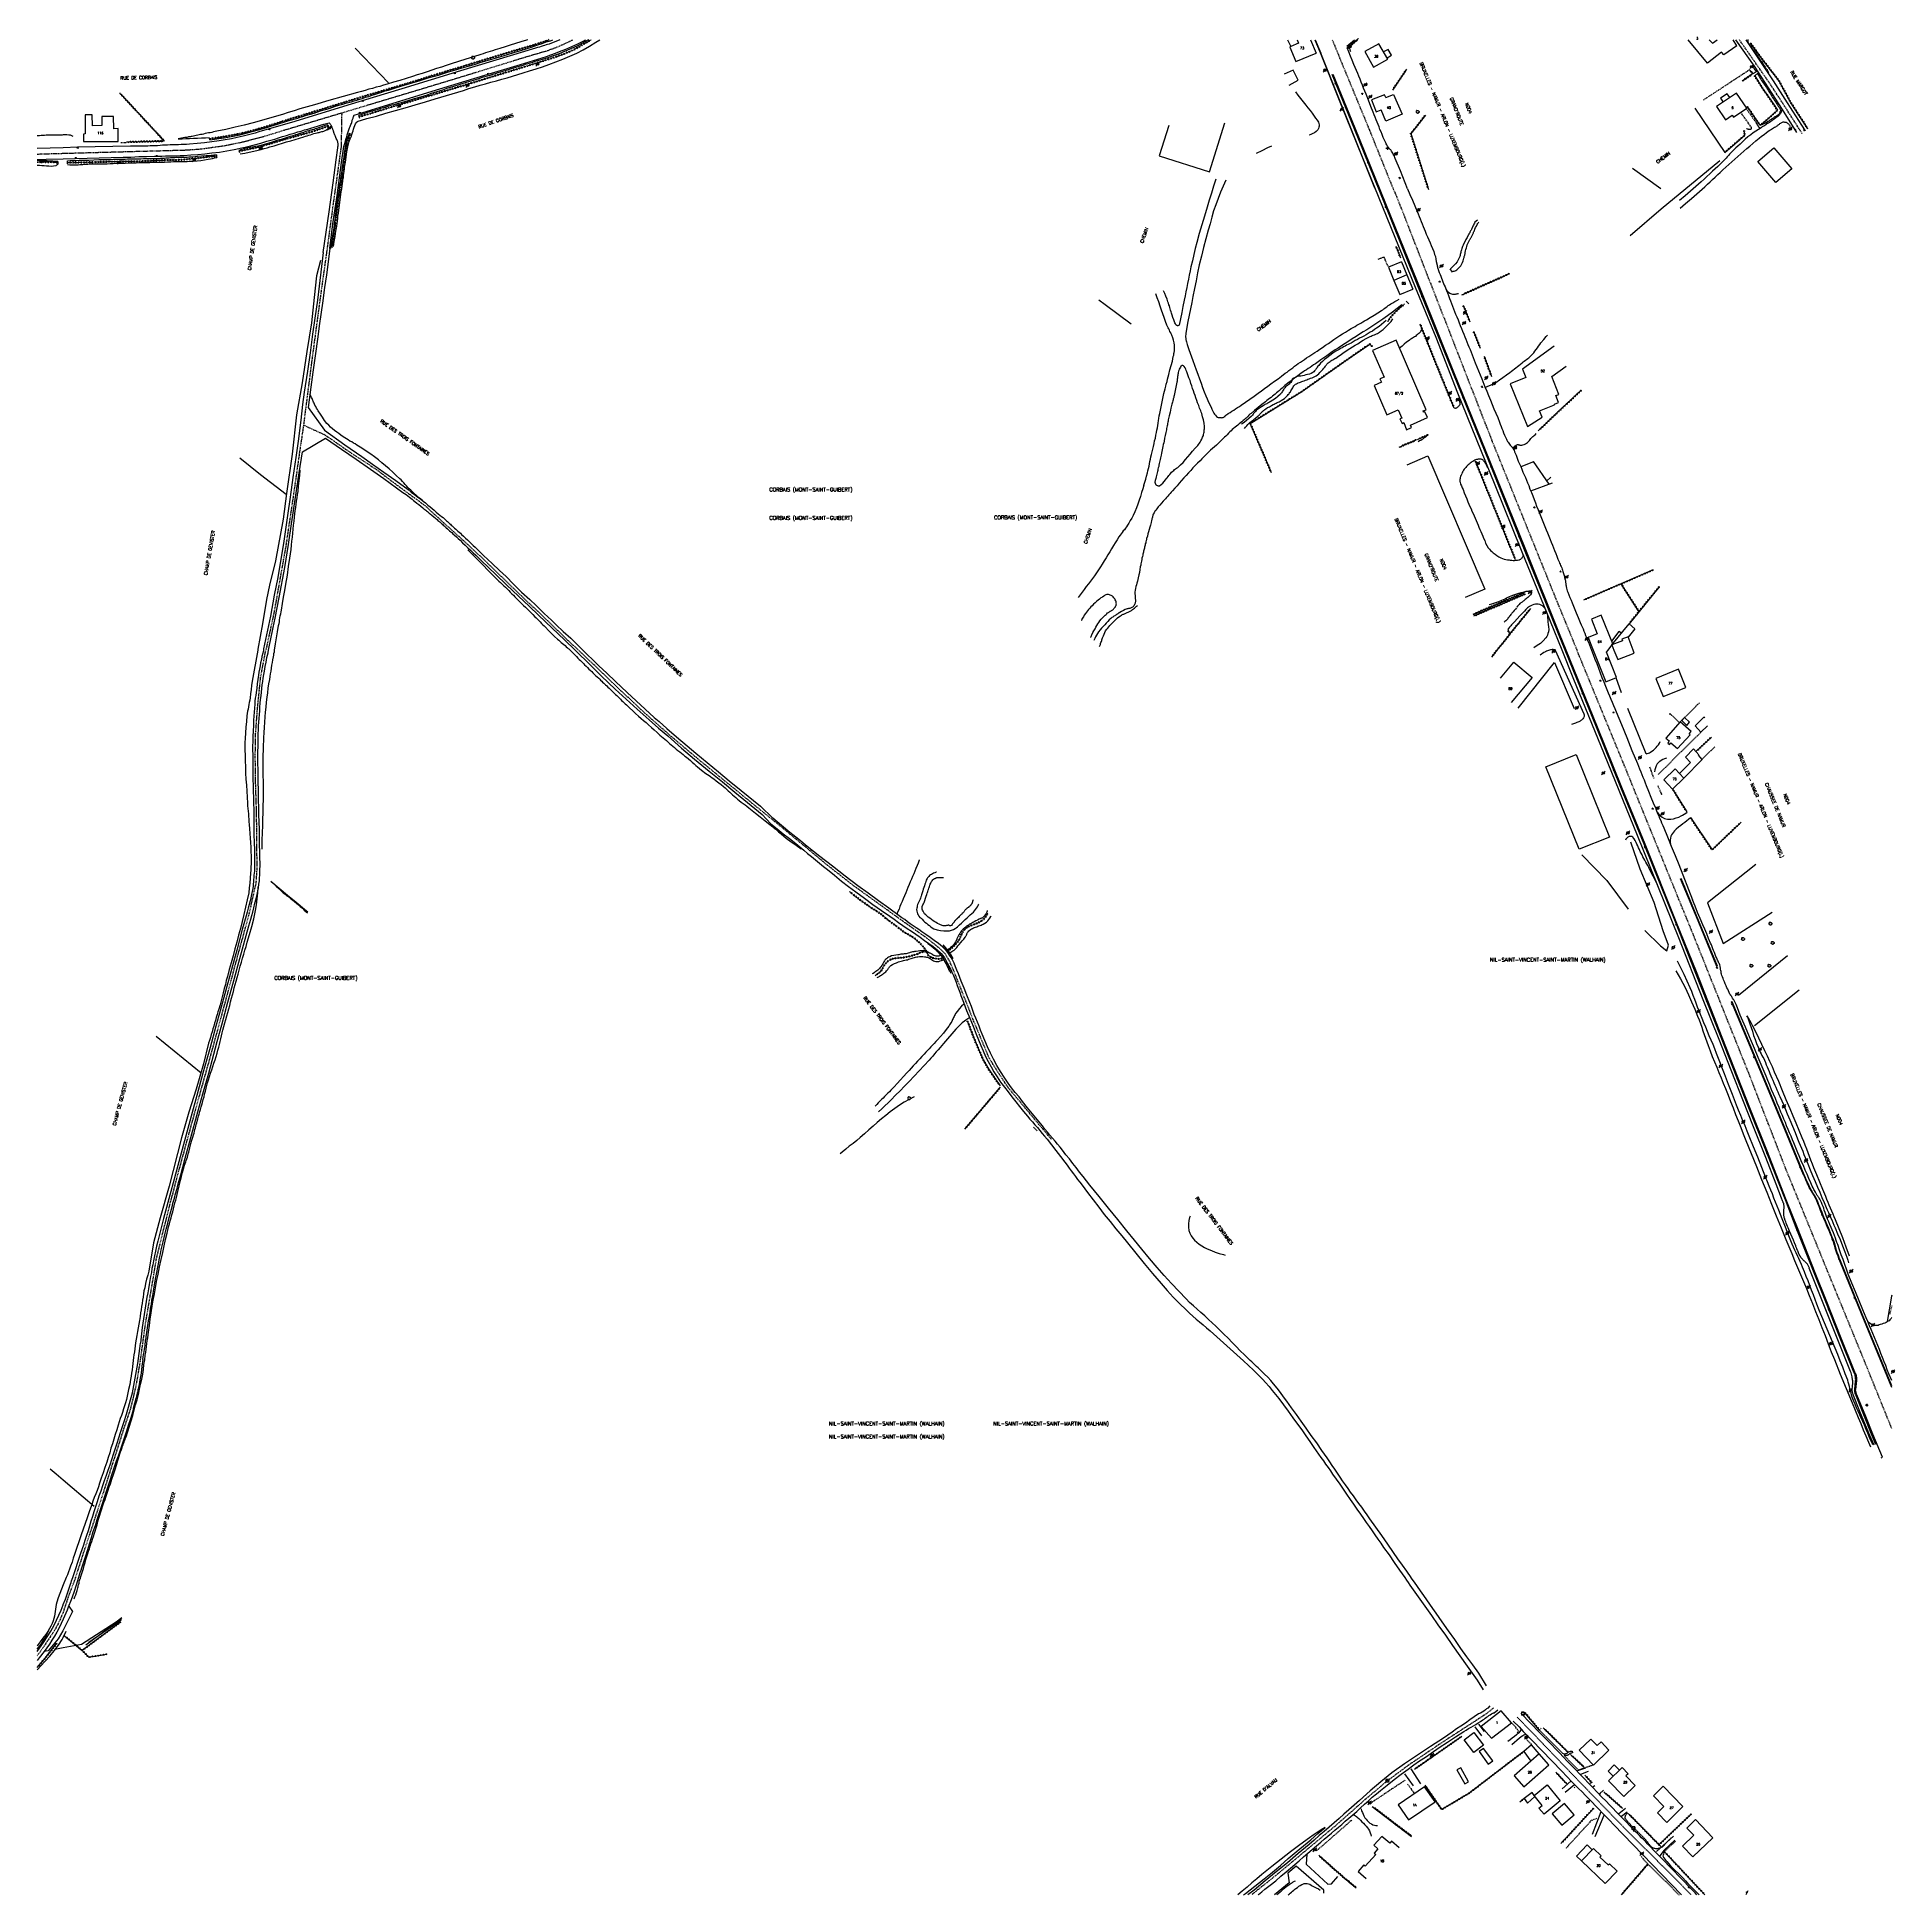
# Model space of a CAD drawing. Header units: millimetres. Extents: x 169000 to 170002, y 147000 to 148001.
import ezdxf
from ezdxf.enums import TextEntityAlignment as Align

# ---------------------------------------------------------------- set-up
doc = ezdxf.new("R2010")
doc.units = ezdxf.units.MM
doc.linetypes.add('DASHED', pattern=[0.75, 0.5, -0.25])
doc.layers.get('0').update_dxf_attribs({"linetype": 'CONTINUOUS'})
for name, color, linetype in [('W0001', 6, 'DASHED'), ('W0004', 5, 'CONTINUOUS'), ('W0008', 7, 'CONTINUOUS'), ('W0010', 4, 'CONTINUOUS'), ('W0017', 7, 'CONTINUOUS'), ('W0051', 7, 'CONTINUOUS'), ('W0071', 7, 'CONTINUOUS'), ('W0101', 7, 'CONTINUOUS'), ('W0104', 1, 'CONTINUOUS'), ('W0105', 7, 'CONTINUOUS'), ('W0112', 1, 'DASHED'), ('W0120', 7, 'CONTINUOUS'), ('W0211', 2, 'CONTINUOUS'), ('W0214', 2, 'CONTINUOUS'), ('W0220', 5, 'DASHED'), ('W0300', 7, 'CONTINUOUS'), ('W0310', 3, 'CONTINUOUS'), ('W0322', 7, 'CONTINUOUS'), ('W0323', 7, 'CONTINUOUS'), ('W0330', 7, 'CONTINUOUS'), ('W0401', 7, 'CONTINUOUS'), ('W0420', 7, 'CONTINUOUS'), ('W0473', 7, 'CONTINUOUS'), ('W0510', 5, 'CONTINUOUS'), ('W0853', 7, 'CONTINUOUS'), ('W0980', 7, 'CONTINUOUS'), ('W0989', 7, 'CONTINUOUS'), ('W0990', 7, 'CONTINUOUS'), ('W0991', 7, 'CONTINUOUS'), ('W1102', 7, 'CONTINUOUS')]:
    doc.layers.add(name, color=color, linetype=linetype)
doc.styles.get("Standard").update_dxf_attribs({"font": 'romans.shx', "width": 0.85})

# ---------------------------------------------------------------- blocks, each defined once
blk = doc.blocks.new('T473')
for p, q in [((-0.166667, 0.166667), (0.166667, -0.166667)), ((-0.166667, -0.166667), (0.166667, 0.166667)), ((0.500001, 0.500001), (1.000002, 1.000002)), ((-1.000002, -1.000002), (-0.500001, -0.500001))]:
    blk.add_line(p, q)
blk.add_ellipse((0, 0), major_axis=(0.471405, 0.471405), ratio=1, start_param=5.4977871438, end_param=11.780972451)
blk = doc.blocks.new('T401')
for p, q in [((-0.3, 0.3), (0, 0.3)), ((-0.3, -0.25), (-0.3, 0.3)), ((-0.3, 0.15), (0, 0.15)), ((-0.3, 0), (0, 0)), ((0, 0.3), (0, -0.25)), ((-0.3, -0.15), (0, -0.15)), ((-0.3, -0.25), (-0.3, -0.3)), ((-0.3, -0.3), (0, -0.3)), ((0, -0.3), (0, -0.25))]:
    blk.add_line(p, q)
blk = doc.blocks.new('T420')
for p, q in [((0.7, 0.7), (-0.8, 0.7)), ((-0.8, 0.7), (-0.8, -0.8)), ((0.7, 0.7), (0.7, -0.8)), ((0.7, -0.8), (-0.8, -0.8))]:
    blk.add_line(p, q)
blk.add_ellipse((0, 0), major_axis=(-0.53, 0.53), ratio=1, start_param=3.926991, end_param=10.210176)
blk = doc.blocks.new('T300')
for p, q in [((-0.8, 0.5), (-0.9, 0.3)), ((-0.9, 0.3), (-0.9, 0.2)), ((-0.9, 0.2), (-0.7, 0.1)), ((-0.7, 0.6), (-0.8, 0.5)), ((-0.8, -0.1), (-0.7, 0.1)), ((-0.6, 0.7), (-0.7, 0.6)), ((-0.7, 0.1), (-0.7, 0.1)), ((-0.5, 0.7), (-0.6, 0.7)), ((-0.3, 0.6), (-0.5, 0.7)), ((-0.3, 0.6), (-0.2, 0.7)), ((-0.2, 0.6), (-0.3, 0.6)), ((-0.2, 0.7), (-0.1, 0.8)), ((-0.1, 0.8), (0.1, 0.8)), ((0.1, 0.8), (0.2, 0.7)), ((0.2, 0.7), (0.3, 0.6)), ((0.3, 0.6), (0.4, 0.5)), ((0.5, 0.5), (0.3, 0.5)), ((0.4, 0.5), (0.4, 0.5)), ((0.6, 0.4), (0.5, 0.5)), ((0.6, 0.4), (0.7, 0.3)), ((0.7, 0.3), (0.7, 0.2)), ((0.7, 0.2), (0.7, 0.1)), ((0.7, 0.1), (0.7, -0.2)), ((-0.8, -0.2), (-0.8, -0.1)), ((-0.7, -0.3), (-0.8, -0.2)), ((-0.8, -0.2), (-0.8, -0.2)), ((-0.7, -0.4), (-0.7, -0.3)), ((-0.5, -0.5), (-0.7, -0.4)), ((-0.4, -0.5), (-0.5, -0.5)), ((-0.4, -0.5), (-0.3, -0.5)), ((-0.3, -0.5), (-0.3, -0.4)), ((-0.3, -0.6), (-0.3, -0.5)), ((-0.3, -0.5), (-0.3, -0.5)), ((-0.2, -0.7), (-0.3, -0.6)), ((-0.1, -0.8), (-0.2, -0.7)), ((0.1, -0.8), (-0.1, -0.8)), ((0.2, -0.7), (0.1, -0.8)), ((0.3, -0.5), (0.2, -0.5)), ((0.3, -0.6), (0.2, -0.7)), ((0.2, -0.7), (0.2, -0.7)), ((0.5, -0.4), (0.3, -0.5)), ((0.3, -0.5), (0.3, -0.6)), ((0.3, -0.5), (0.3, -0.5)), ((0.6, -0.3), (0.5, -0.4)), ((0.7, -0.2), (0.6, -0.3)), ((0.6, -0.3), (0.6, -0.3))]:
    blk.add_line(p, q)
blk = doc.blocks.new('T853')
for p, q in [((-0.75, 0), (0.75, 0)), ((0, 0.75), (0, -0.75))]:
    blk.add_line(p, q)
blk.add_ellipse((0, 0), major_axis=(-0.265, 0.265), ratio=1, start_param=3.9269908, end_param=10.2101761)
blk = doc.blocks.new('t310o')
at = {"color": 0, "linetype": 'Continuous'}
for centre, start, end in [((-0.5, 0.4), 216.8699, 323.1304), ((0.5, -0.4), 36.8699, 143.1303)]:
    blk.add_arc(centre, 0.625, start, end, dxfattribs=at)
blk = doc.blocks.new('t220o')
at = {"color": 0, "linetype": 'Continuous'}
for p, q in [((-0.25, 0.25), (0.25, 0.25)), ((-0.25, -0.25), (0.25, -0.25))]:
    blk.add_line(p, q, dxfattribs=at)
blk = doc.blocks.new('t323o')
at = {"color": 0, "linetype": 'Continuous'}
for radius in [0.25, 0.15]:
    blk.add_circle((0, 0), radius, dxfattribs=at)
blk = doc.blocks.new('t322o')
at = {"color": 0, "linetype": 'Continuous'}
for radius in [0.25, 0.15]:
    blk.add_circle((0, 0), radius, dxfattribs=at)

msp = doc.modelspace()

# ---------------------------------------------------------------- linework, layer by layer
at = {"layer": 'W0001'}
for points in [[(169164.2, 147960.6), (169180.5, 147965.5), (169222.7, 147978.2), (169264.9, 147991.2), (169275.8, 147994.4), (169281.8, 147996.7), (169287.9, 147999.5), (169288.8, 148000)], [(169698.3, 148000), (169703.1, 147988.2), (169718.4, 147951.2), (169730.9, 147920.2), (169732.9, 147915.7), (169784.6, 147783.3), (169819.4, 147697.3), (169830.2, 147671)], [(169951.6, 147949.5), (169949.3, 147953.1), (169943.5, 147962.2), (169933.9, 147976.9), (169917.8, 148000)], [(169014, 147938.8), (169017.4, 147938.9), (169061.9, 147940.1), (169080.5, 147940.6), (169088.5, 147941.2), (169100.8, 147942.9), (169110.7, 147944.9), (169121.8, 147947.8), (169132.9, 147951.2), (169164.2, 147960.6)], [(169164.2, 147960.6), (169163.9, 147942.5), (169159.3, 147909.5), (169156.2, 147886.6), (169152.9, 147863.1), (169148.1, 147827.3), (169143.6, 147792.3)], [(169000, 147938.4), (169014, 147938.8)], [(169143.6, 147792.3), (169141.3, 147776.6), (169138.3, 147755.5), (169134, 147726.7), (169127.6, 147690.7), (169123.3, 147671)], [(169143.6, 147792.3), (169155.2, 147787), (169169.5, 147777.1), (169183, 147768.3), (169193.8, 147760.1), (169209, 147749), (169219.1, 147739.7), (169230, 147729.9), (169242.9, 147717.9), (169257.4, 147703.8), (169272.6, 147689.3), (169285.2, 147677.1), (169291.9, 147671)], [(169117.4, 147542.5), (169118.1, 147545.4), (169118.6, 147553), (169118.5, 147564.4), (169118.3, 147583.4), (169117.8, 147599.4), (169117.6, 147613.7), (169117.8, 147626.1), (169118.8, 147639.3), (169120.5, 147656.3), (169123.3, 147671)], [(169547, 147407.1), (169523.6, 147435.1), (169518.2, 147443.2), (169513.2, 147451.3), (169504.5, 147472.2), (169494.1, 147498.5), (169491.7, 147503.8), (169489.6, 147507.3), (169486.1, 147510.6), (169480.3, 147515.3), (169468.5, 147523.6), (169440.2, 147544), (169425.9, 147555.2), (169413.4, 147565.6), (169398.8, 147577.7), (169385.2, 147588.7), (169367.2, 147603.4), (169355.6, 147612.9), (169341, 147625.2), (169327.7, 147637), (169315.3, 147648.6), (169300.6, 147662.7), (169291.9, 147671)], [(169831.6, 147667.6), (169830.2, 147671)], [(170000, 147251.3), (169986.9, 147283.7), (169964.8, 147337.6), (169942.9, 147391.2), (169923.1, 147442.3), (169892.8, 147518), (169887.8, 147530.2), (169856.2, 147607.8), (169831.6, 147667.6)], [(169020.7, 147171), (169023.9, 147180.8), (169032.5, 147206.8), (169041.4, 147234.4), (169047.1, 147252.2), (169050.4, 147261.8), (169051.9, 147267.9), (169053.7, 147276), (169055.6, 147287.3), (169058.5, 147308.3), (169062.4, 147331.2), (169064.4, 147343.2), (169071.6, 147372.1), (169076.3, 147389.9), (169081.7, 147409.7), (169086.7, 147427.8), (169093.7, 147452.8), (169097.4, 147466.4), (169103.2, 147487.6), (169108.1, 147506), (169114.4, 147528.9), (169117.4, 147542.5)], [(169020.7, 147171), (169016.9, 147161.1), (169014, 147152.2)], [(169014, 147152.2), (169011.6, 147146.7), (169009.2, 147142.3), (169002.4, 147132.1), (169000, 147128.9)], [(169785.3, 147100.8), (169781.4, 147097.6), (169757.3, 147082), (169739.7, 147070.1), (169727.9, 147061.4), (169716.5, 147051.8), (169700, 147037.2), (169669.4, 147011.7), (169654.8, 147000)], [(169798, 147095.7), (169809.5, 147084), (169834.8, 147057.6), (169858.3, 147033.5), (169881.8, 147010.2), (169891.8, 147000)]]:
    msp.add_lwpolyline(points, dxfattribs=at)
at = {"layer": 'W0004'}
for points in [[(169706.2, 147996.5), (169710.3, 148000)], [(169823.9, 147671), (169820.3, 147679.8), (169802, 147725.1), (169783, 147772.2), (169763.3, 147820.8), (169745.6, 147864.7), (169729.3, 147904.9), (169710.1, 147952.4), (169698.2, 147981.3)], [(169824.5, 147671), (169820.9, 147679.8), (169802.6, 147725.1), (169783.6, 147772.2), (169763.9, 147820.8), (169746.2, 147864.7), (169729.8, 147904.9), (169710.6, 147952.4), (169698.8, 147981.3)], [(169883.3, 147524.5), (169866.4, 147566.3), (169853.8, 147597), (169840.7, 147629.5), (169823.9, 147671)], [(169883.8, 147524.5), (169867, 147566.4), (169854.4, 147597), (169841.3, 147629.5), (169824.5, 147671)], [(169905.7, 147500.5), (169895.5, 147525), (169886.1, 147547.7)], [(169906, 147500.7), (169895.8, 147525.2), (169886.5, 147547.8)], [(169979.5, 147281.8), (169971.8, 147300.9), (169964.4, 147319.6), (169958.2, 147335.3), (169948.5, 147359.5), (169942.6, 147374.7), (169932.4, 147400.5), (169922.9, 147424.3), (169908, 147462.1), (169894, 147497.5), (169883.3, 147524.5)], [(169980.1, 147281.8), (169972.4, 147300.9), (169965, 147319.6), (169958.7, 147335.3), (169949.1, 147359.5), (169943.1, 147374.7), (169932.9, 147400.5), (169923.5, 147424.3), (169908.6, 147462.1), (169894.6, 147497.5), (169883.8, 147524.5)], [(169905.7, 147500.5), (169906, 147500.7)], [(169913.9, 147481.4), (169913.8, 147481.5), (169913.5, 147481.4)], [(169952.4, 147388.2), (169942.3, 147412.6), (169932.1, 147437.2), (169913.5, 147481.4)], [(169952.8, 147388.2), (169942.7, 147412.6), (169932.5, 147437.1), (169913.9, 147481.4)], [(169971.9, 147341.7), (169971.7, 147342.3), (169971.5, 147342.9), (169971.2, 147343.5), (169971, 147344.2), (169970.6, 147345.3), (169970.2, 147346.4), (169969.9, 147347.5), (169969.5, 147348.6), (169969.4, 147349), (169969.3, 147349.3), (169969.2, 147349.7), (169969.1, 147350.1), (169969, 147350.4), (169968.9, 147350.8), (169968.8, 147351.1), (169968.7, 147351.5), (169968.3, 147352.5), (169967.9, 147353.5), (169967.6, 147354.6), (169967.2, 147355.6), (169966.6, 147357), (169966, 147358.4), (169965.4, 147359.8), (169964.8, 147361.2), (169964.2, 147362.6), (169963.6, 147364), (169963, 147365.4), (169962.4, 147366.8), (169962.2, 147367.3), (169962, 147367.8), (169961.8, 147368.4), (169961.6, 147368.9), (169961.4, 147369.4), (169961.2, 147369.9), (169961, 147370.5), (169960.8, 147371), (169960.3, 147372.1), (169959.9, 147373.2), (169959.5, 147374.2), (169959, 147375.3), (169958.7, 147375.8), (169958.4, 147376.4), (169958, 147376.9), (169957.7, 147377.4), (169957.6, 147377.7), (169957.4, 147378), (169957.2, 147378.3), (169957.1, 147378.5), (169956.9, 147378.8), (169956.7, 147379.1), (169956.6, 147379.4), (169956.4, 147379.7), (169956.1, 147380.2), (169955.8, 147380.7), (169955.5, 147381.3), (169955.3, 147381.8), (169955, 147382.3), (169954.8, 147382.8), (169954.6, 147383.3), (169954.3, 147383.8), (169953.9, 147384.9), (169953.4, 147386), (169952.9, 147387.2), (169952.4, 147388.3)], [(169972.3, 147341.7), (169972.1, 147342.3), (169971.8, 147342.9), (169971.6, 147343.5), (169971.4, 147344.1), (169971, 147345.2), (169970.6, 147346.3), (169970.2, 147347.4), (169969.9, 147348.6), (169969.8, 147348.9), (169969.7, 147349.3), (169969.6, 147349.6), (169969.5, 147350), (169969.4, 147350.4), (169969.3, 147350.7), (169969.2, 147351.1), (169969.1, 147351.4), (169968.7, 147352.5), (169968.3, 147353.5), (169967.9, 147354.5), (169967.5, 147355.5), (169967, 147356.9), (169966.4, 147358.3), (169965.8, 147359.7), (169965.2, 147361.1), (169964.6, 147362.5), (169964, 147363.9), (169963.4, 147365.3), (169962.8, 147366.7), (169962.6, 147367.3), (169962.4, 147367.8), (169962.2, 147368.3), (169962, 147368.8), (169961.8, 147369.4), (169961.5, 147369.9), (169961.3, 147370.4), (169961.1, 147370.9), (169960.7, 147372), (169960.3, 147373.1), (169959.9, 147374.2), (169959.4, 147375.2), (169959.1, 147375.8), (169958.8, 147376.3), (169958.4, 147376.8), (169958.1, 147377.4), (169957.9, 147377.7), (169957.8, 147377.9), (169957.6, 147378.2), (169957.4, 147378.5), (169957.3, 147378.8), (169957.1, 147379.1), (169956.9, 147379.3), (169956.8, 147379.6), (169956.5, 147380.1), (169956.2, 147380.7), (169955.9, 147381.2), (169955.6, 147381.7), (169955.4, 147382.2), (169955.2, 147382.7), (169954.9, 147383.3), (169954.7, 147383.8), (169954.2, 147384.9), (169953.7, 147386), (169953.2, 147387.1), (169952.8, 147388.2)], [(170000, 147273.5), (169983.6, 147313.2), (169971.9, 147341.7)], [(170000, 147274.4), (169984, 147313.1), (169972.3, 147341.7)], [(169980.6, 147269.5), (169980.4, 147269.8), (169980.3, 147270), (169980.3, 147270.3), (169980.2, 147270.6), (169980.1, 147270.9), (169980, 147271.2), (169980, 147271.5), (169979.9, 147271.8), (169980, 147272.2), (169980, 147272.7), (169980.1, 147273.1), (169980.1, 147273.5), (169980.2, 147273.8), (169980.2, 147274.1), (169980.2, 147274.4), (169980.2, 147274.7), (169980.3, 147275.1), (169980.3, 147275.4), (169980.3, 147275.7), (169980.4, 147276), (169980.4, 147276.4), (169980.5, 147276.8), (169980.5, 147277.3), (169980.6, 147277.7), (169980.5, 147278.2), (169980.5, 147278.7), (169980.5, 147279.2), (169980.3, 147279.7), (169980.2, 147280.3), (169980, 147280.8), (169979.8, 147281.3), (169979.5, 147281.8)], [(169981.1, 147269.5), (169981, 147269.8), (169980.9, 147270), (169980.8, 147270.3), (169980.8, 147270.6), (169980.7, 147270.9), (169980.6, 147271.2), (169980.6, 147271.5), (169980.5, 147271.8), (169980.5, 147272.2), (169980.6, 147272.7), (169980.6, 147273.1), (169980.7, 147273.5), (169980.7, 147273.8), (169980.8, 147274.1), (169980.8, 147274.4), (169980.8, 147274.7), (169980.9, 147275.1), (169980.9, 147275.4), (169980.9, 147275.7), (169981, 147276), (169981, 147276.4), (169981.1, 147276.8), (169981.1, 147277.3), (169981.1, 147277.7), (169981.1, 147278.2), (169981.1, 147278.7), (169981, 147279.2), (169980.9, 147279.7), (169980.8, 147280.3), (169980.6, 147280.8), (169980.3, 147281.3), (169980.1, 147281.8)], [(169991.3, 147242.7), (169989.1, 147248.3), (169985.3, 147257.8), (169980.6, 147269.5)], [(169995, 147235.9), (169989.8, 147248.3), (169985.9, 147257.8), (169981.1, 147269.5)], [(169994.3, 147235.6), (169995, 147235.9)]]:
    msp.add_lwpolyline(points, dxfattribs=at)
at = {"layer": 'W0008'}
for points in [[(169268.7, 147995.5), (169255, 147991.3), (169228.3, 147983.2), (169196.7, 147973.5), (169167.6, 147964.8), (169139, 147955.9), (169119.6, 147950.4)], [(169281.9, 148000), (169281.4, 147999.8), (169280.1, 147999.3), (169278.7, 147998.7), (169277.3, 147998.2), (169276, 147997.7), (169275.2, 147997.4), (169274.4, 147997.2), (169273.6, 147997), (169272.8, 147996.7), (169271.8, 147996.4), (169270.8, 147996.1), (169269.7, 147995.8), (169268.7, 147995.5)], [(169272.3, 147990.2), (169274.7, 147991), (169277, 147991.8), (169279.4, 147992.7), (169281.7, 147993.6), (169285, 147994.9), (169288.3, 147996.4), (169291.5, 147997.9), (169294.7, 147999.4), (169295.7, 148000)], [(169688.9, 148000), (169691.8, 147993.1), (169702.8, 147965.6), (169714.3, 147937.2), (169721.1, 147920.1)], [(169822.2, 147671), (169815.9, 147686.5), (169800.3, 147724.6), (169786.1, 147759.9), (169766, 147809.5), (169754.3, 147839.5), (169743.1, 147866.5), (169714.6, 147936.8), (169692.1, 147992.7)], [(169732.3, 147936), (169732, 147936.6), (169731.8, 147937.2), (169731.5, 147937.8), (169731.2, 147938.4), (169730.9, 147938.9), (169730.6, 147939.4), (169730.3, 147939.9), (169730, 147940.3), (169729.8, 147940.6), (169729.6, 147940.8), (169729.4, 147941), (169729.2, 147941.2), (169729, 147941.4), (169728.8, 147941.7), (169728.6, 147941.9), (169728.4, 147942.1), (169728, 147942.7), (169727.7, 147943.3), (169727.4, 147943.9), (169727.1, 147944.5), (169726.4, 147945.9), (169725.8, 147947.4), (169725.2, 147948.9), (169724.6, 147950.4), (169724, 147951.7), (169723.5, 147953), (169723, 147954.3), (169722.5, 147955.6), (169722, 147956.9), (169721.5, 147958.3), (169720.9, 147959.6), (169720.4, 147960.9), (169719.1, 147964.1), (169717.8, 147967.4), (169716.5, 147970.6), (169715.2, 147973.9), (169714.6, 147975.5), (169713.9, 147977.1), (169713.3, 147978.7), (169712.6, 147980.3), (169712, 147981.9), (169711.3, 147983.5), (169710.6, 147985.1), (169710, 147986.7), (169709.1, 147989), (169708.2, 147991.2), (169707.3, 147993.5), (169706.3, 147995.7)], [(169915.8, 148000), (169925.7, 147985.8)], [(169921.8, 147999.5), (169921.4, 148000)], [(169951.4, 147954), (169946.6, 147961.6), (169942.5, 147968), (169936.2, 147977.8), (169921.8, 147999.5)], [(169170.9, 147959.4), (169185, 147963.7), (169217.2, 147973.6), (169241.3, 147980.9), (169260.6, 147986.7), (169272.3, 147990.2)], [(169925.7, 147985.8), (169940.8, 147962.4), (169948.6, 147950)], [(169046.3, 147936.7), (169050.5, 147936.8), (169054.8, 147937), (169059, 147937.1), (169063.2, 147937.2), (169065.2, 147937.3), (169067.2, 147937.3), (169069.2, 147937.4), (169071.1, 147937.4), (169073.1, 147937.4), (169075.1, 147937.5), (169077.1, 147937.6), (169079.1, 147937.7), (169082.9, 147937.9), (169086.7, 147938.2), (169090.4, 147938.5), (169094.2, 147939), (169098.3, 147939.5), (169102.3, 147940.2), (169106.3, 147940.9), (169110.3, 147941.7), (169113.7, 147942.5), (169117.2, 147943.4), (169120.6, 147944.3), (169123.9, 147945.3), (169126, 147945.9), (169128.1, 147946.5), (169130.2, 147947.1), (169132.3, 147947.8), (169134.4, 147948.4), (169136.5, 147949.1), (169138.6, 147949.7), (169140.6, 147950.3), (169142.4, 147950.8), (169144.1, 147951.4), (169145.9, 147951.9), (169147.6, 147952.4), (169149.3, 147952.9), (169151.1, 147953.4), (169152.8, 147954), (169154.5, 147954.5), (169155.3, 147954.7), (169156, 147954.9), (169156.7, 147955.1), (169157.4, 147955.3)], [(169162.1, 147941.7), (169162.2, 147942.3), (169162.3, 147942.8), (169162.3, 147943.4), (169162.3, 147944), (169162.2, 147944.4), (169162.1, 147944.9), (169161.9, 147945.3), (169161.7, 147945.8), (169161.5, 147946.3), (169161.3, 147946.8), (169161.1, 147947.4), (169160.8, 147947.9), (169160.7, 147948.2), (169160.6, 147948.4), (169160.5, 147948.7), (169160.4, 147948.9), (169160.3, 147949.2), (169160.2, 147949.4), (169160.1, 147949.7), (169160, 147949.9), (169159.9, 147950.3), (169159.8, 147950.6), (169159.7, 147950.9), (169159.6, 147951.2), (169159.5, 147951.6), (169159.4, 147951.9), (169159.2, 147952.2), (169159.1, 147952.5), (169159, 147952.9), (169158.8, 147953.3), (169158.6, 147953.7), (169158.4, 147954.1), (169158.2, 147954.4), (169158, 147954.7), (169157.7, 147955.1), (169157.4, 147955.3)], [(169165.4, 147942.5), (169165.7, 147943.5), (169166, 147944.6), (169166.3, 147945.6), (169166.6, 147946.7), (169166.9, 147947.7), (169167.2, 147948.8), (169167.6, 147949.8), (169167.9, 147950.9), (169168.1, 147951.4), (169168.3, 147952), (169168.5, 147952.6), (169168.7, 147953.2), (169169, 147953.7), (169169.2, 147954.3), (169169.4, 147954.9), (169169.6, 147955.4), (169169.7, 147955.8), (169169.8, 147956.2), (169169.9, 147956.6), (169170.1, 147957), (169170.2, 147957.3), (169170.3, 147957.7), (169170.4, 147958.1), (169170.5, 147958.4), (169170.6, 147958.7), (169170.7, 147958.9), (169170.8, 147959.2), (169170.9, 147959.4)], [(169953.4, 147950.9), (169953.4, 147950.9), (169953.4, 147950.9), (169951.4, 147954), (169951.4, 147954)], [(169014, 147941.8), (169000, 147941.3)], [(169050.4, 147942.6), (169021.8, 147942.1), (169014, 147941.8)], [(169119.6, 147950.4), (169117.5, 147949.7), (169115.4, 147949.1), (169113.2, 147948.5), (169111, 147948), (169107.9, 147947.3), (169104.7, 147946.6), (169101.4, 147946.1), (169098.2, 147945.6), (169094.2, 147945), (169090.2, 147944.5), (169086.2, 147944.1), (169082.1, 147943.7), (169080.6, 147943.6), (169079.1, 147943.5), (169077.7, 147943.5), (169076.2, 147943.4), (169074.7, 147943.4), (169073.2, 147943.3), (169071.7, 147943.3), (169070.2, 147943.2), (169068.9, 147943.1), (169067.6, 147943.1), (169066.3, 147943), (169064.9, 147942.9), (169063.6, 147942.9), (169062.3, 147942.8), (169061, 147942.8), (169059.7, 147942.7), (169057.4, 147942.7), (169055, 147942.6), (169052.7, 147942.6), (169050.4, 147942.6)], [(169154.3, 147885.4), (169157.5, 147907.3), (169159.6, 147922.9), (169161.3, 147935.2), (169162.1, 147941.7)], [(169157.8, 147887.5), (169159.5, 147900.8), (169161.7, 147916.1), (169164.1, 147933.8), (169165.4, 147942.5)], [(169000, 147935.5), (169004.8, 147935.7), (169014, 147935.9)], [(169014, 147935.9), (169046.3, 147936.7)], [(169738.9, 147919.6), (169735, 147929.4), (169732.3, 147936)], [(169738.9, 147919.6), (169740.2, 147916.6), (169741.5, 147913.5), (169742.8, 147910.5), (169744, 147907.4), (169744.6, 147906.1), (169745.1, 147904.8), (169745.7, 147903.4), (169746.2, 147902.1), (169746.7, 147900.8), (169747.3, 147899.4), (169747.8, 147898.1), (169748.4, 147896.8), (169749, 147895.2), (169749.7, 147893.7), (169750.4, 147892.2), (169751.1, 147890.6), (169751.7, 147889.1), (169752.4, 147887.5), (169753, 147885.9), (169753.5, 147884.3), (169753.9, 147883.1), (169754.2, 147881.8), (169754.4, 147880.5), (169754.7, 147879.2), (169754.7, 147878.9), (169754.8, 147878.6), (169754.9, 147878.3), (169754.9, 147878), (169755, 147877.7), (169755, 147877.4), (169755.1, 147877.1), (169755.2, 147876.8), (169755.5, 147875.7), (169755.9, 147874.6), (169756.4, 147873.5), (169756.8, 147872.5), (169757.2, 147871.5), (169757.6, 147870.6), (169757.9, 147869.6), (169758.3, 147868.7), (169758.7, 147867.7), (169759.1, 147866.8), (169759.5, 147865.8), (169759.8, 147864.9), (169760.4, 147863.5), (169760.9, 147862.1), (169761.5, 147860.6), (169762, 147859.2), (169762.6, 147857.8), (169763.1, 147856.4), (169763.7, 147855), (169764.2, 147853.6), (169764.8, 147852.1), (169765.5, 147850.6), (169766.1, 147849), (169766.7, 147847.5), (169767.3, 147845.9), (169768, 147844.4), (169768.6, 147842.9), (169769.2, 147841.3), (169769.8, 147839.9), (169770.3, 147838.6), (169770.9, 147837.2), (169771.4, 147835.8), (169772, 147834.4), (169772.6, 147833), (169773.1, 147831.6), (169773.7, 147830.2), (169775.4, 147825.9), (169777.1, 147821.6), (169778.9, 147817.3), (169780.6, 147813), (169781.6, 147810.6), (169782.6, 147808.2), (169783.6, 147805.8), (169784.5, 147803.4), (169785.5, 147801.1), (169786.5, 147798.7), (169787.5, 147796.3), (169788.5, 147793.9), (169788.9, 147792.7), (169789.4, 147791.6), (169789.8, 147790.4), (169790.3, 147789.3), (169790.7, 147788.1), (169791.2, 147786.9), (169791.7, 147785.8), (169792.2, 147784.7), (169792.5, 147784.1), (169792.8, 147783.5), (169793.1, 147783), (169793.5, 147782.5), (169793.9, 147782), (169794.3, 147781.5), (169794.7, 147781), (169795.1, 147780.5), (169795.2, 147780.4), (169795.3, 147780.3), (169795.4, 147780.2), (169795.5, 147780.1), (169795.7, 147779.9), (169795.8, 147779.8), (169795.9, 147779.7), (169795.9, 147779.6), (169796.1, 147779.3), (169796.2, 147779.1), (169796.3, 147778.8), (169796.4, 147778.6), (169796.5, 147778.3), (169796.6, 147778), (169796.6, 147777.8), (169796.7, 147777.5), (169797.4, 147776), (169798, 147774.5), (169798.6, 147772.9), (169799.3, 147771.4), (169799.9, 147769.9), (169800.5, 147768.5), (169801.1, 147767), (169801.7, 147765.5), (169802.4, 147764.1), (169803, 147762.6), (169803.6, 147761.1), (169804.2, 147759.7), (169804.9, 147757.8), (169805.7, 147755.9), (169806.4, 147754.1), (169807.1, 147752.2), (169807.8, 147750.3), (169808.5, 147748.5), (169809.3, 147746.6), (169810, 147744.8), (169810.7, 147743), (169811.5, 147741.2), (169812.2, 147739.5), (169812.9, 147737.7), (169813.7, 147735.9), (169814.4, 147734.2), (169815.1, 147732.4), (169815.8, 147730.6), (169816.4, 147729.1), (169817, 147727.6), (169817.6, 147726.1), (169818.2, 147724.6), (169818.8, 147723.1), (169819.4, 147721.6), (169820, 147720.1), (169820.6, 147718.6), (169820.9, 147717.9), (169821.1, 147717.3), (169821.4, 147716.6), (169821.7, 147716), (169822, 147715.3), (169822.2, 147714.7), (169822.5, 147714), (169822.7, 147713.4), (169823, 147712.3), (169823.3, 147711.2), (169823.6, 147710.1), (169823.9, 147708.9), (169824, 147708.5), (169824, 147708), (169824.1, 147707.5), (169824.2, 147707), (169824.2, 147706.6), (169824.3, 147706.1), (169824.4, 147705.6), (169824.5, 147705.2), (169824.6, 147704.4), (169824.8, 147703.7), (169825, 147703), (169825.3, 147702.3), (169825.8, 147700.8), (169826.4, 147699.3), (169827.1, 147697.9), (169827.7, 147696.4), (169828.7, 147693.8), (169829.8, 147691.1), (169830.9, 147688.5), (169832, 147685.8), (169832.5, 147684.7), (169833, 147683.5), (169833.5, 147682.4), (169833.9, 147681.2), (169834.4, 147680.1), (169834.9, 147678.9), (169835.4, 147677.7), (169835.8, 147676.6), (169836.4, 147675.2), (169837, 147673.8), (169837.5, 147672.4), (169838.1, 147671)], [(169154.3, 147885.4), (169152.1, 147867.2), (169151.1, 147859.7), (169149.8, 147849.9), (169148.5, 147841.3), (169147.2, 147831.3), (169145.8, 147821.4), (169143.9, 147810), (169143.1, 147803.3), (169142.1, 147795), (169140.7, 147783.6), (169139.4, 147774.9), (169137.9, 147764), (169136.5, 147753.4), (169135, 147743.5), (169132.8, 147728.4), (169131.2, 147718.9), (169129.7, 147710.2), (169127.8, 147700.6), (169125.8, 147689.3), (169122.1, 147671.6)], [(169157.8, 147887.5), (169156, 147873.2), (169154.9, 147866.5), (169153.8, 147858), (169152.3, 147847.1), (169151.1, 147838.6), (169150.1, 147830.9), (169148.6, 147820.9), (169147.5, 147812.7)], [(169147.5, 147812.7), (169146.2, 147801.7)], [(169146.2, 147801.7), (169154.9, 147789.5), (169165.9, 147781.7), (169175.1, 147775.3), (169180.8, 147771.2), (169187, 147766.9), (169193.4, 147762.4), (169200, 147757.5)], [(169128.3, 147688.2), (169130.5, 147699.3), (169133.5, 147715.6), (169135.5, 147727.9), (169137.2, 147739.1), (169139.2, 147752.1), (169141.3, 147766.6), (169143, 147777.8), (169155.4, 147785.3), (169164.1, 147779.4), (169172, 147774), (169179.7, 147768.6), (169186.9, 147763.5), (169197.2, 147756)], [(169197.2, 147756), (169198.1, 147755.4), (169199, 147754.8), (169199.9, 147754.1), (169200.7, 147753.4), (169201.5, 147752.9), (169202.2, 147752.3), (169202.9, 147751.7), (169203.6, 147751.1), (169204.7, 147750.2), (169205.8, 147749.4), (169206.9, 147748.5), (169208, 147747.6), (169208.5, 147747.2), (169209, 147746.8), (169209.5, 147746.4), (169209.9, 147746), (169210.4, 147745.7), (169210.9, 147745.3), (169211.4, 147744.9), (169211.9, 147744.5), (169212.8, 147743.7), (169213.8, 147742.9), (169214.7, 147742.2), (169215.6, 147741.4), (169216.1, 147740.9), (169216.6, 147740.5), (169217.1, 147740.1), (169217.5, 147739.7), (169218, 147739.2), (169218.5, 147738.8), (169218.9, 147738.4), (169219.4, 147737.9), (169220, 147737.4), (169220.6, 147736.9), (169221.2, 147736.4), (169221.8, 147735.8), (169222.4, 147735.3), (169223, 147734.8), (169223.5, 147734.3), (169224.1, 147733.7), (169225.1, 147732.9), (169226.1, 147732), (169227, 147731.1), (169228, 147730.3), (169229.4, 147728.9), (169230.8, 147727.6), (169232.2, 147726.2), (169233.6, 147724.9), (169235.1, 147723.5), (169236.5, 147722.1), (169238, 147720.7), (169239.4, 147719.3)], [(169200, 147757.5), (169201.7, 147756.2), (169203.4, 147754.9), (169205.1, 147753.6), (169206.8, 147752.3), (169208.1, 147751.3), (169209.4, 147750.3), (169210.7, 147749.2), (169211.9, 147748.2), (169213, 147747.3), (169214.1, 147746.4), (169215.2, 147745.4), (169216.3, 147744.5), (169217.2, 147743.8), (169218, 147743.1), (169218.9, 147742.4), (169219.7, 147741.7), (169220.2, 147741.2), (169220.7, 147740.7), (169221.3, 147740.3), (169221.8, 147739.8), (169222.3, 147739.3), (169222.8, 147738.8), (169223.3, 147738.4), (169223.8, 147737.9), (169224.4, 147737.3), (169225.1, 147736.8), (169225.7, 147736.2), (169226.3, 147735.6), (169226.9, 147735.1), (169227.6, 147734.5), (169228.2, 147734), (169228.8, 147733.4), (169229.9, 147732.4), (169231, 147731.4), (169232, 147730.4), (169233.1, 147729.3), (169234.1, 147728.4), (169235.1, 147727.4), (169236.1, 147726.5), (169237, 147725.5)], [(169237, 147725.5), (169240.7, 147722), (169245.3, 147717.7), (169249.2, 147713.9), (169252.9, 147710.6), (169256.9, 147706.5), (169261.2, 147702.3), (169265.7, 147698.3), (169269.1, 147695.1), (169273.4, 147690.7), (169277.4, 147687.2), (169279.9, 147684.6), (169283.7, 147681), (169287.7, 147677.4), (169292, 147673.2), (169294.2, 147671)], [(169239.4, 147719.3), (169247.4, 147711.8), (169253.1, 147706.2), (169259.5, 147700.1), (169265.3, 147694.7), (169270.3, 147689.8), (169277.7, 147682.8), (169284.3, 147676.5), (169290, 147671)], [(169124.8, 147671), (169125, 147671.9), (169125.1, 147672.7), (169125.3, 147673.6), (169125.5, 147674.5), (169125.7, 147675.3), (169125.9, 147676.2), (169126, 147677.1), (169126.2, 147677.9), (169126.7, 147680.5), (169127.3, 147683.1), (169127.8, 147685.7), (169128.3, 147688.2)], [(169114.2, 147522.4), (169114.7, 147524.2), (169115.2, 147526), (169115.7, 147527.9), (169116.2, 147529.7), (169116.8, 147532.1), (169117.4, 147534.5), (169118, 147536.9), (169118.6, 147539.3), (169118.9, 147541.1), (169119.3, 147542.9), (169119.5, 147544.8), (169119.8, 147546.6), (169119.9, 147547.6), (169119.9, 147548.5), (169120, 147549.4), (169120, 147550.4), (169120.1, 147551.3), (169120.1, 147552.2), (169120.1, 147553.2), (169120.2, 147554.1), (169120.2, 147555.4), (169120.2, 147556.8), (169120.1, 147558.1), (169120.1, 147559.5), (169120.1, 147560.8), (169120, 147562.1), (169120, 147563.5), (169119.9, 147564.8), (169119.9, 147565.8), (169119.9, 147566.9), (169119.9, 147567.9), (169119.9, 147568.9), (169119.9, 147570), (169119.9, 147571), (169119.8, 147572), (169119.8, 147573.1), (169119.8, 147574.4), (169119.8, 147575.7), (169119.7, 147577), (169119.7, 147578.4), (169119.7, 147579.7), (169119.6, 147581), (169119.6, 147582.3), (169119.6, 147583.6), (169119.5, 147586.6), (169119.4, 147589.6), (169119.3, 147592.6), (169119.3, 147595.5), (169119.3, 147596.4), (169119.3, 147597.3), (169119.2, 147598.1), (169119.2, 147599), (169119.2, 147599.9), (169119.2, 147600.7), (169119.2, 147601.6), (169119.2, 147602.5), (169119.2, 147603.5), (169119.2, 147604.5), (169119.1, 147605.6), (169119.1, 147606.6), (169119.1, 147607.7), (169119, 147608.7), (169119, 147609.8), (169119, 147610.8), (169119, 147611.9), (169119, 147612.9), (169119, 147614), (169119, 147615.1), (169119, 147616.1), (169119, 147617.2), (169119.1, 147618.2), (169119.1, 147619.3), (169119.1, 147621.5), (169119.1, 147623.7), (169119.2, 147625.9), (169119.3, 147628.1), (169119.4, 147630.1), (169119.5, 147632.1), (169119.7, 147634.2), (169119.8, 147636.2), (169120, 147638.3), (169120.1, 147640.3), (169120.3, 147642.3), (169120.5, 147644.3), (169120.7, 147646.3), (169120.9, 147648.3), (169121.1, 147650.3), (169121.4, 147652.2), (169121.6, 147654.1), (169121.9, 147655.9), (169122.2, 147657.8), (169122.5, 147659.6), (169122.9, 147662.1), (169123.4, 147664.5), (169123.9, 147667), (169124.5, 147669.5), (169124.5, 147669.8), (169124.6, 147670.2), (169124.7, 147670.6), (169124.8, 147671)], [(169122, 147671), (169121.6, 147669.3), (169121.2, 147667.6), (169120.9, 147665.9), (169120.5, 147664.2), (169120.2, 147662.5), (169119.9, 147660.8), (169119.6, 147659.1), (169119.4, 147657.4), (169119, 147655.1), (169118.7, 147652.8), (169118.4, 147650.5), (169118.1, 147648.2), (169117.9, 147646.6), (169117.6, 147645), (169117.4, 147643.5), (169117.3, 147641.9), (169117.1, 147639.7), (169117, 147637.6), (169116.9, 147635.4), (169116.7, 147633.2), (169116.6, 147630.3), (169116.4, 147627.4), (169116.3, 147624.5), (169116.2, 147621.6), (169116.1, 147619.4), (169116.1, 147617.1), (169116.2, 147614.8), (169116.2, 147612.5), (169116.2, 147610.1), (169116.2, 147607.7), (169116.2, 147605.3), (169116.2, 147602.8)], [(169122.1, 147671.6), (169122, 147671)], [(169290, 147671), (169291, 147670), (169297.5, 147663.8), (169304.3, 147657), (169311.7, 147650), (169323.5, 147639.2), (169330, 147633.4), (169335.1, 147628.9), (169340, 147624.7), (169347.4, 147618.2), (169354.5, 147612.2), (169362.4, 147605.7), (169369.5, 147600), (169376.1, 147594.5), (169383, 147588.8), (169390.9, 147582.4), (169395.6, 147577.3)], [(169294.2, 147671), (169296.5, 147668.7), (169299.6, 147665.8), (169302.9, 147662.5), (169307.1, 147658.6), (169311.9, 147654), (169318.2, 147648.1), (169332.7, 147634.7), (169335.3, 147632.5), (169339.5, 147628.8), (169344.7, 147624.3), (169350.5, 147619.4), (169355.1, 147615.5), (169361.3, 147610.4), (169367.4, 147605.4), (169373.1, 147600.6), (169379.6, 147595.3), (169390, 147586.9), (169396.7, 147580.4)], [(169885.2, 147515.9), (169862.9, 147571), (169845, 147614.7), (169828.2, 147656.1), (169822.2, 147671)], [(169838.1, 147671), (169839, 147668.6), (169839.9, 147666.1), (169840.9, 147663.7), (169841.8, 147661.2), (169842.8, 147658.8), (169843.7, 147656.3), (169844.7, 147653.9), (169845.7, 147651.5), (169846.4, 147649.7), (169847.1, 147648), (169847.8, 147646.3), (169848.5, 147644.6), (169849.2, 147642.9), (169849.9, 147641.2), (169850.6, 147639.5), (169851.4, 147637.8), (169854.2, 147630.8), (169857.1, 147623.8), (169859.9, 147616.9), (169862.8, 147609.9), (169863.4, 147608.4), (169864, 147606.9), (169864.6, 147605.4), (169865.2, 147604), (169865.8, 147602.5), (169866.4, 147601), (169867, 147599.5), (169867.6, 147598), (169868.8, 147594.9), (169870.1, 147591.8), (169871.4, 147588.7), (169872.7, 147585.6), (169873.2, 147584.3), (169873.7, 147583), (169874.3, 147581.7), (169874.8, 147580.4), (169875.4, 147579.1), (169875.9, 147577.8), (169876.5, 147576.5), (169877, 147575.2), (169879.1, 147570.3), (169881.1, 147565.3), (169883.1, 147560.3), (169885.2, 147555.4)], [(169116.2, 147602.8), (169116.8, 147583.4), (169116.9, 147575.5)], [(169116.9, 147575.5), (169116.9, 147573.8), (169116.9, 147572), (169116.9, 147570.3), (169117, 147568.6), (169117, 147567.6), (169117, 147566.6), (169117, 147565.7), (169117.1, 147564.7), (169117.1, 147563.8), (169117.1, 147562.8), (169117.1, 147561.8), (169117.2, 147560.9), (169117.2, 147559.8), (169117.2, 147558.7), (169117.2, 147557.6), (169117.2, 147556.5), (169117.2, 147555.3), (169117.2, 147554.1), (169117.1, 147553), (169117.1, 147551.8), (169117, 147550.7), (169116.9, 147549.6), (169116.8, 147548.5), (169116.7, 147547.4), (169116.6, 147546.1), (169116.5, 147544.9), (169116.4, 147543.7), (169116.2, 147542.5), (169115.9, 147540.9), (169115.6, 147539.2), (169115.2, 147537.5), (169114.8, 147535.9), (169114.3, 147533.9), (169113.8, 147531.8), (169113.2, 147529.8), (169112.7, 147527.8)], [(169885.2, 147555.4), (169892.5, 147536.3)], [(170000, 147277.3), (169998.4, 147280.9), (169997.5, 147283.1), (169996.7, 147285.3), (169995.8, 147287.4), (169995, 147289.6), (169994.1, 147291.8), (169993.3, 147293.9), (169992.4, 147296.1), (169991.5, 147298.3), (169990.7, 147300.4), (169989.8, 147302.6), (169988.9, 147304.7), (169988, 147306.8), (169987.1, 147309), (169986.2, 147311.1), (169985.3, 147313.2), (169984.4, 147315.4), (169982.4, 147320.2), (169980.4, 147325), (169978.4, 147329.8), (169976.5, 147334.6), (169975.5, 147337.2), (169974.6, 147339.8), (169973.7, 147342.4), (169972.7, 147345), (169972.3, 147346.1), (169972, 147347.2), (169971.6, 147348.3), (169971.2, 147349.5), (169970.8, 147350.6), (169970.4, 147351.7), (169970, 147352.8), (169969.6, 147353.9), (169969.1, 147355.4), (169968.5, 147356.9), (169967.9, 147358.4), (169967.3, 147359.8), (169966.6, 147361.3), (169966, 147362.8), (169965.4, 147364.3), (169964.8, 147365.7), (169964.4, 147366.8), (169964, 147367.9), (169963.6, 147369), (169963.3, 147370.1), (169962.9, 147371.1), (169962.4, 147372.2), (169962, 147373.3), (169961.5, 147374.3), (169961.3, 147374.7), (169961.1, 147375.1), (169960.8, 147375.5), (169960.6, 147375.9), (169960.3, 147376.2), (169960.1, 147376.6), (169959.8, 147377), (169959.6, 147377.4), (169959.2, 147378.1), (169958.8, 147378.8), (169958.3, 147379.6), (169957.9, 147380.3), (169957.5, 147381.2), (169957.1, 147382), (169956.7, 147382.9), (169956.3, 147383.8), (169955.3, 147386.1), (169954.3, 147388.4), (169953.3, 147390.7), (169952.3, 147393.1), (169951.5, 147394.8), (169950.8, 147396.6), (169950.1, 147398.3), (169949.4, 147400), (169948.6, 147401.8), (169947.9, 147403.5), (169947.2, 147405.3), (169946.5, 147407), (169945.7, 147408.9), (169944.9, 147410.7), (169944.1, 147412.6), (169943.3, 147414.5), (169942.6, 147416.3), (169941.8, 147418.2), (169941, 147420.1), (169940.2, 147421.9), (169939.2, 147424.4), (169938.2, 147426.8), (169937.2, 147429.2), (169936.2, 147431.6), (169935.2, 147434), (169934.2, 147436.4), (169933.2, 147438.9), (169932.2, 147441.3), (169930.1, 147446.3), (169928, 147451.3), (169925.9, 147456.3), (169923.8, 147461.3), (169922.4, 147464.6), (169921.1, 147467.8), (169919.7, 147471), (169918.3, 147474.2), (169917.5, 147476.1), (169916.8, 147478.1), (169916, 147480), (169915.1, 147481.8), (169914.8, 147482.4), (169914.5, 147482.9), (169914.1, 147483.4), (169913.8, 147484), (169913.7, 147484.2), (169913.5, 147484.4), (169913.4, 147484.6), (169913.3, 147484.8), (169913.1, 147485), (169913, 147485.2), (169912.9, 147485.4), (169912.7, 147485.6), (169912.3, 147486.4), (169911.9, 147487.3), (169911.5, 147488.2), (169911.1, 147489), (169910.6, 147490.1), (169910.2, 147491.1), (169909.7, 147492.2), (169909.3, 147493.2), (169909, 147494), (169908.7, 147494.8), (169908.4, 147495.5), (169908.2, 147496.3), (169908, 147496.8), (169908, 147497.3), (169907.9, 147497.8), (169907.8, 147498.3), (169907.7, 147498.6), (169907.7, 147498.9), (169907.6, 147499.2), (169907.6, 147499.5), (169907.6, 147499.8), (169907.5, 147500.1), (169907.4, 147500.4), (169907.4, 147500.7), (169907.2, 147501.3), (169907, 147501.8), (169906.8, 147502.3), (169906.5, 147502.8), (169906.3, 147503.3), (169906, 147503.9), (169905.8, 147504.4), (169905.6, 147504.9), (169905.1, 147505.9), (169904.7, 147506.9), (169904.3, 147508), (169903.9, 147509), (169903.5, 147510), (169903.1, 147511), (169902.7, 147512.1), (169902.3, 147513.1), (169901.2, 147515.5), (169900.2, 147518), (169899.2, 147520.5), (169898.1, 147522.9), (169896.7, 147526.3), (169895.3, 147529.6), (169893.9, 147532.9), (169892.5, 147536.3)], [(169112.7, 147527.8), (169110.6, 147520.4), (169107.6, 147509.2), (169104.8, 147498.9), (169101.7, 147487.7), (169098.7, 147476.5), (169096.4, 147468.3), (169093.2, 147456.7), (169089.4, 147443), (169086.1, 147430.9), (169083.6, 147421.7), (169079.5, 147406.4), (169075.8, 147393.2), (169072.1, 147379.2), (169068.2, 147364.6), (169065.1, 147352.3)], [(169077.4, 147388.2), (169079.8, 147397.2), (169082.9, 147408.2), (169086.7, 147422.1), (169089.3, 147431.8), (169092.5, 147443), (169097.1, 147460), (169099.5, 147468.9), (169102.8, 147481.2), (169105.9, 147492.2), (169109.3, 147504.8), (169114.2, 147522.4)], [(169940.6, 147375.5), (169937.6, 147383.1), (169932, 147397.4), (169925.1, 147414.9), (169920.1, 147427.6), (169913.4, 147444.5), (169906.9, 147461), (169898.3, 147482.5), (169885.2, 147515.9)], [(169056.9, 147288.5), (169057.2, 147289.9), (169057.4, 147291.3), (169057.7, 147292.7), (169057.9, 147294.1), (169058, 147295.1), (169058.2, 147296.1), (169058.3, 147297.1), (169058.4, 147298), (169058.5, 147299), (169058.7, 147300), (169058.8, 147301), (169058.9, 147301.9), (169059.3, 147304.4), (169059.7, 147307), (169060.1, 147309.5), (169060.5, 147312), (169060.9, 147314.1), (169061.2, 147316.3), (169061.6, 147318.5), (169061.9, 147320.6), (169062.3, 147323), (169062.7, 147325.3), (169063.1, 147327.7), (169063.5, 147330), (169064, 147332.8), (169064.5, 147335.5), (169065, 147338.3), (169065.6, 147341.1), (169066, 147343.3), (169066.5, 147345.5), (169066.9, 147347.7), (169067.4, 147349.8), (169067.9, 147352.1), (169068.5, 147354.4), (169069, 147356.6), (169069.6, 147358.9), (169070.4, 147362), (169071.2, 147365.2), (169072, 147368.4), (169072.9, 147371.6), (169073.2, 147372.8), (169073.5, 147373.9), (169073.8, 147375.1), (169074.2, 147376.2), (169074.5, 147377.4), (169074.8, 147378.5), (169075.1, 147379.7), (169075.5, 147380.8), (169075.9, 147382.6), (169076.4, 147384.5), (169076.9, 147386.3), (169077.4, 147388.2)], [(169955.6, 147337.8), (169955.4, 147338.2), (169955.3, 147338.5), (169955.1, 147338.9), (169954.9, 147339.3), (169954.7, 147339.6), (169954.5, 147339.9), (169954.3, 147340.2), (169954.1, 147340.4), (169954, 147340.6), (169953.8, 147340.7), (169953.7, 147340.9), (169953.5, 147341), (169953.4, 147341.1), (169953.2, 147341.2), (169953.1, 147341.4), (169952.9, 147341.5), (169952.7, 147341.7), (169952.4, 147341.9), (169952.2, 147342.2), (169952, 147342.4), (169951.8, 147342.6), (169951.6, 147342.8), (169951.4, 147343), (169951.2, 147343.3), (169950.9, 147343.7), (169950.6, 147344.2), (169950.4, 147344.6), (169950.1, 147345.1), (169949.9, 147345.6), (169949.7, 147346.1), (169949.5, 147346.6), (169949.3, 147347.1), (169949.1, 147347.4), (169949, 147347.8), (169948.8, 147348.1), (169948.7, 147348.5), (169948.6, 147348.8), (169948.4, 147349.2), (169948.3, 147349.5), (169948.2, 147349.9), (169947.5, 147351.5), (169946.9, 147353), (169946.2, 147354.6), (169945.6, 147356.2), (169945.2, 147357), (169944.9, 147357.8), (169944.5, 147358.7), (169944.1, 147359.5), (169943.8, 147360.3), (169943.4, 147361.1), (169943.1, 147362), (169942.8, 147362.8), (169942.7, 147363.2), (169942.5, 147363.6), (169942.4, 147364), (169942.3, 147364.3), (169942.2, 147364.8), (169942, 147365.2), (169941.9, 147365.6), (169941.8, 147366), (169941.8, 147366.2), (169941.8, 147366.4), (169941.8, 147366.6), (169941.8, 147366.8), (169941.8, 147367.1), (169941.8, 147367.3), (169941.8, 147367.5), (169941.8, 147367.7), (169941.8, 147367.8), (169941.8, 147368), (169941.8, 147368.2), (169941.8, 147368.4), (169941.8, 147368.6), (169941.8, 147368.7), (169941.8, 147368.9), (169941.8, 147369.1), (169941.8, 147369.3), (169941.8, 147369.5), (169941.8, 147369.7), (169941.9, 147369.9), (169941.9, 147370.1), (169941.9, 147370.3), (169941.9, 147370.5), (169941.9, 147370.7), (169941.9, 147371.1), (169941.9, 147371.5), (169941.8, 147371.8), (169941.8, 147372.2), (169941.7, 147372.6), (169941.5, 147373), (169941.4, 147373.4), (169941.3, 147373.8), (169941.1, 147374.2), (169940.9, 147374.7), (169940.7, 147375.1), (169940.5, 147375.5)], [(169065.1, 147352.3), (169064.4, 147349.7), (169063.8, 147347), (169063.2, 147344.4), (169062.7, 147341.7), (169062.3, 147339.7), (169061.9, 147337.6), (169061.6, 147335.5), (169061.2, 147333.4), (169060.8, 147331.2), (169060.4, 147329), (169060, 147326.7), (169059.6, 147324.5), (169059.2, 147322.2), (169058.8, 147319.9), (169058.5, 147317.5), (169058.1, 147315.2), (169057.7, 147312.9), (169057.3, 147310.5), (169056.9, 147308.2), (169056.6, 147305.8)], [(169977.8, 147282.1), (169966.2, 147310.9), (169955.5, 147337.8)], [(169056.6, 147305.8), (169055.7, 147297.3)], [(169019.2, 147171), (169020.7, 147175.4), (169022.2, 147179.8), (169023.6, 147184.2), (169025.1, 147188.6), (169025.9, 147191.2), (169026.8, 147193.8), (169027.6, 147196.4), (169028.4, 147199), (169029.2, 147201.6), (169030, 147204.2), (169030.8, 147206.7), (169031.6, 147209.3), (169032.6, 147212.1), (169033.5, 147215), (169034.5, 147217.8), (169035.4, 147220.6), (169036.4, 147223.4), (169037.4, 147226.2), (169038.3, 147229), (169039.3, 147231.8), (169041.2, 147237.6), (169043.1, 147243.5), (169045, 147249.3), (169046.9, 147255.2), (169048.1, 147259.1), (169049.3, 147262.9), (169050.4, 147266.8), (169051.4, 147270.7), (169052.2, 147274.6), (169052.9, 147278.5), (169053.6, 147282.5), (169054.2, 147286.4), (169054.6, 147289.1), (169055, 147291.8), (169055.3, 147294.6), (169055.7, 147297.3)], [(169056.9, 147288.5), (169056.5, 147284.9), (169056, 147281.3), (169055.4, 147277.7), (169054.8, 147274.1), (169054.7, 147273.6), (169054.6, 147273.1), (169054.5, 147272.7), (169054.3, 147272.2), (169054.2, 147271.3), (169054, 147270.5), (169053.8, 147269.7), (169053.6, 147268.8), (169053.5, 147268.4), (169053.3, 147267.9), (169053.2, 147267.5), (169053.1, 147267.1), (169053, 147266.6), (169052.8, 147266.2), (169052.7, 147265.8), (169052.6, 147265.3)], [(169979.4, 147269.2), (169979.1, 147269.8), (169979, 147270.5), (169978.8, 147271.1), (169978.7, 147271.8), (169978.7, 147272.4), (169978.7, 147273), (169978.8, 147273.6), (169978.8, 147274.2), (169978.8, 147274.6), (169978.8, 147274.9), (169978.9, 147275.3), (169978.9, 147275.7), (169978.9, 147276), (169978.9, 147276.4), (169978.9, 147276.7), (169978.9, 147277.1), (169978.8, 147277.6), (169978.8, 147278.1), (169978.7, 147278.6), (169978.6, 147279.2), (169978.5, 147279.9), (169978.3, 147280.7), (169978, 147281.4), (169977.7, 147282.1)], [(169052, 147262.1), (169051, 147259), (169050.1, 147256), (169049.1, 147253), (169048.1, 147250), (169047.2, 147247.3), (169046.3, 147244.6), (169045.4, 147241.9), (169044.5, 147239.2), (169043.6, 147236.4), (169042.6, 147233.7), (169041.7, 147231), (169040.8, 147228.3), (169038.6, 147221.8), (169036.5, 147215.2), (169034.3, 147208.7), (169032.2, 147202.1), (169031.2, 147198.9), (169030.1, 147195.6), (169029.1, 147192.4), (169028.1, 147189.1), (169027.1, 147185.9), (169026.1, 147182.6), (169025, 147179.4), (169024, 147176.1), (169023.5, 147174.9), (169023.1, 147173.6), (169022.7, 147172.3), (169022.3, 147171)], [(169052, 147262.1), (169052.6, 147265.3)], [(169990.4, 147242.4), (169988.1, 147247.6), (169982.8, 147260.6), (169979.4, 147269.2)], [(169014, 147156.3), (169014, 147156.4), (169014.1, 147156.5), (169014.1, 147156.5), (169014.1, 147156.6), (169015.2, 147159.3), (169016.1, 147162.1), (169017, 147164.8), (169018, 147167.5), (169018.3, 147168.4), (169018.6, 147169.3), (169018.9, 147170.1), (169019.2, 147171)], [(169022.3, 147171), (169021, 147167), (169019.7, 147163), (169018.3, 147159), (169016.8, 147155.1), (169016.1, 147153.5), (169015.4, 147151.8), (169014.7, 147150.2), (169014, 147148.6)], [(169000, 147131.2), (169000, 147131.2), (169001.3, 147133), (169003.4, 147136), (169005.4, 147139), (169007.3, 147142.1), (169009.1, 147145.3), (169010.5, 147148), (169011.7, 147150.7), (169012.9, 147153.5), (169014, 147156.3)], [(169017, 147155.7), (169019, 147152.7), (169014, 147142.6)], [(169014, 147148.6), (169012.9, 147146.2), (169011.8, 147143.9), (169010.6, 147141.6), (169009.4, 147139.4), (169008, 147137.2), (169006.7, 147135.2), (169005.2, 147133.1), (169003.7, 147131.1), (169001.1, 147127.7), (169000, 147126.4)], [(169014, 147142.6), (169013.8, 147142.3), (169011.4, 147138), (169006, 147131.6), (169003.7, 147131.1)], [(169658.3, 147000), (169658.6, 147000.2), (169660.3, 147001.6), (169662, 147003), (169664.9, 147005.3), (169667.8, 147007.6), (169670.6, 147010), (169673.5, 147012.4), (169675.8, 147014.4), (169678.2, 147016.4), (169680.5, 147018.4), (169682.8, 147020.4), (169685.1, 147022.4), (169687.5, 147024.4), (169689.8, 147026.4), (169692.1, 147028.4), (169694, 147030), (169695.9, 147031.6), (169697.8, 147033.2), (169699.7, 147034.8), (169701.6, 147036.4), (169703.4, 147038), (169705.3, 147039.7), (169707.2, 147041.3), (169709.3, 147043.1), (169711.5, 147045), (169713.6, 147046.9), (169715.7, 147048.8), (169717.8, 147050.7), (169719.9, 147052.6), (169722.1, 147054.4), (169724.3, 147056.3), (169727.9, 147059.2), (169731.7, 147062.1), (169735.4, 147065), (169739.2, 147067.8), (169742.3, 147070), (169745.4, 147072.2), (169748.5, 147074.3), (169751.7, 147076.4), (169756, 147079.4), (169760.4, 147082.3), (169764.8, 147085.1), (169769.3, 147088), (169770.5, 147088.8), (169771.8, 147089.6), (169773.1, 147090.3), (169774.4, 147091.1), (169775.7, 147091.9), (169776.9, 147092.7), (169778.2, 147093.5), (169779.5, 147094.3), (169780.2, 147094.7), (169780.8, 147095.2), (169781.5, 147095.7), (169782.1, 147096.1), (169782.8, 147096.6), (169783.4, 147097), (169784.1, 147097.5), (169784.8, 147097.9), (169785, 147098), (169785.3, 147098.1), (169785.6, 147098.2), (169787.5, 147099.7)], [(169783.2, 147101.8), (169782.2, 147100.7), (169781.5, 147100.2), (169780.9, 147099.7), (169780, 147099.1), (169779.1, 147098.5), (169778.2, 147098), (169777.2, 147097.5)], [(169777.2, 147097.5), (169774.8, 147095.9), (169772.4, 147094.3), (169770.1, 147092.6), (169767.7, 147091), (169765.3, 147089.4), (169762.9, 147087.7), (169760.6, 147086.1), (169758.2, 147084.5), (169751.2, 147079.9), (169744.2, 147075.3), (169737.2, 147070.7), (169730.5, 147065.8), (169724.5, 147061), (169718.7, 147056), (169713, 147050.9), (169707.3, 147045.9), (169704.6, 147043.5), (169702, 147041.2), (169699.3, 147038.9), (169696.6, 147036.5), (169694, 147034.2), (169691.3, 147031.9), (169688.6, 147029.5), (169685.9, 147027.2), (169680, 147022.2), (169674.1, 147017.3), (169668.1, 147012.4), (169662.1, 147007.5), (169656.1, 147002.6), (169652.8, 147000)], [(169795.8, 147093.6), (169799.1, 147090.5), (169801.3, 147088.1), (169803.6, 147085.7), (169805.9, 147083.4), (169811.3, 147077.8), (169816.7, 147072.2), (169822.1, 147066.6), (169827.5, 147061), (169829.3, 147059.2), (169831.1, 147057.3), (169833, 147055.5), (169834.8, 147053.6), (169836.6, 147051.7), (169838.4, 147049.9), (169840.2, 147048), (169842, 147046.2), (169844, 147044.1), (169846, 147042.1), (169848, 147040), (169849.9, 147038)], [(169800.2, 147097.8), (169810.3, 147087.4)], [(169894.9, 147000), (169893.9, 147001.1), (169892.1, 147002.9), (169890.4, 147004.7), (169887.8, 147007.4), (169885.2, 147010.1), (169882.6, 147012.8), (169880, 147015.4), (169877.4, 147018.1), (169874.8, 147020.8), (169872.1, 147023.5), (169869.5, 147026.2), (169868.4, 147027.3), (169867.3, 147028.5), (169866.2, 147029.6), (169865, 147030.8), (169863.9, 147031.9), (169862.8, 147033), (169861.7, 147034.2), (169860.6, 147035.3), (169858.7, 147037.2), (169856.9, 147039.1), (169855.1, 147041), (169853.2, 147042.9), (169851.4, 147044.8), (169849.6, 147046.7), (169847.7, 147048.6), (169845.9, 147050.5), (169843.5, 147052.9), (169841.2, 147055.4), (169838.8, 147057.8), (169836.5, 147060.2), (169834.2, 147062.7), (169831.8, 147065.1), (169829.5, 147067.5), (169827.1, 147069.9), (169825, 147072.1), (169822.9, 147074.3), (169820.8, 147076.5), (169818.7, 147078.7), (169816.6, 147080.8), (169814.5, 147083), (169812.4, 147085.2), (169810.3, 147087.4)], [(169886.6, 147000), (169849.9, 147038)]]:
    msp.add_lwpolyline(points, dxfattribs=at)
at = {"layer": 'W0010'}
for points in [[(169480.1, 147512.8), (169480.4, 147512.7), (169480.6, 147512.5), (169480.9, 147512.3), (169481.1, 147512.2), (169481.3, 147512), (169481.5, 147511.9), (169481.6, 147511.8), (169481.8, 147511.6), (169482, 147511.5), (169482.2, 147511.3), (169482.4, 147511.2), (169482.5, 147511), (169482.7, 147510.9), (169482.9, 147510.8), (169483, 147510.7), (169483.2, 147510.5), (169483.3, 147510.4), (169483.5, 147510.3), (169483.6, 147510.2), (169483.8, 147510), (169484, 147509.8), (169484.3, 147509.6), (169484.5, 147509.4), (169484.8, 147509.1), (169485, 147508.9), (169485.3, 147508.6), (169485.6, 147508.3), (169485.9, 147508), (169486, 147507.9), (169486.1, 147507.8), (169486.2, 147507.6), (169486.3, 147507.5), (169486.4, 147507.4), (169486.5, 147507.2), (169486.6, 147507.1), (169486.8, 147507), (169486.9, 147506.9), (169487, 147506.7), (169487.1, 147506.6), (169487.2, 147506.5), (169487.3, 147506.4), (169487.4, 147506.3), (169487.5, 147506.2), (169487.6, 147506), (169487.7, 147505.8), (169487.9, 147505.5), (169488.1, 147505.2), (169488.3, 147505), (169488.5, 147504.8), (169488.6, 147504.5), (169488.8, 147504.3), (169488.9, 147504.1), (169489.1, 147503.8), (169489.3, 147503.5), (169489.4, 147503.3), (169489.6, 147503), (169489.8, 147502.7), (169489.9, 147502.4), (169490.1, 147502.1), (169490.2, 147501.8), (169490.5, 147501.3), (169490.8, 147500.8), (169491, 147500.3), (169491.3, 147499.9), (169491.4, 147499.7), (169491.4, 147499.5), (169491.5, 147499.3), (169491.6, 147499.1), (169491.7, 147498.9), (169491.7, 147498.8), (169491.8, 147498.6), (169491.9, 147498.4), (169492.1, 147498), (169492.2, 147497.6), (169492.4, 147497.2), (169492.6, 147496.8)], [(169488.5, 147512.2), (169488.7, 147512), (169488.9, 147511.7), (169489.1, 147511.5), (169489.3, 147511.2), (169489.4, 147511.1), (169489.5, 147511), (169489.6, 147510.9), (169489.7, 147510.8), (169489.7, 147510.7), (169489.8, 147510.6), (169489.9, 147510.4), (169490, 147510.3), (169490.1, 147510.2), (169490.1, 147510.1), (169490.2, 147510.1), (169490.3, 147510), (169490.4, 147509.9), (169490.5, 147509.8), (169490.6, 147509.7), (169490.6, 147509.6), (169490.7, 147509.5), (169490.8, 147509.4), (169490.9, 147509.2), (169491, 147509.1), (169491.1, 147509), (169491.1, 147508.9), (169491.2, 147508.8), (169491.3, 147508.7), (169491.4, 147508.6), (169491.5, 147508.5), (169491.5, 147508.4), (169491.6, 147508.3), (169491.7, 147508.2), (169491.8, 147508.1), (169491.8, 147508), (169491.9, 147507.9), (169492.1, 147507.6), (169492.4, 147507.2), (169492.6, 147506.9), (169492.8, 147506.6), (169493, 147506.2), (169493.2, 147505.9), (169493.4, 147505.6), (169493.6, 147505.3)]]:
    msp.add_lwpolyline(points, dxfattribs=at)
at = {"layer": 'W0017'}
for points in [[(169706.3, 147995.7), (169711.3, 148000)], [(169924.2, 147952.9), (169924.2, 147952.8), (169924.1, 147952.7), (169924.1, 147952.6), (169924.1, 147952.5), (169924.1, 147952.4), (169924.1, 147952.4), (169924.1, 147952.3), (169924.1, 147952.2), (169924.1, 147952.2), (169924.1, 147952.1), (169924.1, 147952), (169924.1, 147952), (169924, 147951.8), (169923.9, 147951.7), (169923.7, 147951.6), (169923.6, 147951.6), (169923.4, 147951.6), (169923.1, 147951.6), (169922.9, 147951.6), (169922.8, 147951.7), (169922.5, 147951.8), (169922.2, 147951.9), (169921.9, 147952), (169921.7, 147952.2)], [(169926.8, 147955.4), (169926.9, 147955.1), (169927, 147954.8), (169927.2, 147954.6), (169927.3, 147954.3), (169927.5, 147954.1), (169927.6, 147953.9), (169927.7, 147953.7), (169927.9, 147953.6), (169928, 147953.3), (169928.2, 147953.1), (169928.4, 147952.9), (169928.5, 147952.7), (169928.7, 147952.6), (169928.8, 147952.5), (169929, 147952.4), (169929.1, 147952.3)], [(169766.3, 147863.1), (169766.1, 147863), (169765.8, 147863), (169765.5, 147862.9), (169765.2, 147862.8), (169764.9, 147862.8), (169764.5, 147862.7), (169764.2, 147862.6), (169763.8, 147862.6), (169763.3, 147862.7), (169762.7, 147862.8), (169762.2, 147863), (169761.7, 147863.2), (169761, 147863.8), (169760.4, 147864.5), (169759.9, 147865.2), (169759.5, 147866.1)], [(169746.6, 147844.3), (169746.4, 147843.7), (169746.1, 147843.2), (169745.8, 147842.6), (169745.4, 147842.1), (169745, 147841.7), (169744.5, 147841.3), (169744, 147840.9), (169743.5, 147840.5), (169743.1, 147840.1), (169742.6, 147839.8), (169742.1, 147839.5), (169741.6, 147839.2), (169741.2, 147838.9), (169740.7, 147838.6), (169740.2, 147838.3), (169739.7, 147837.9), (169738.4, 147837), (169737.1, 147835.9), (169735.9, 147834.9), (169734.6, 147833.8)], [(169780.8, 147812.5), (169782.2, 147813.2), (169783.7, 147813.8), (169785.1, 147814.6), (169786.4, 147815.3), (169788.4, 147816.6), (169790.3, 147817.9), (169792.2, 147819.3), (169794.1, 147820.7), (169794.9, 147821.3), (169795.7, 147821.9), (169796.5, 147822.6), (169797.3, 147823.2), (169798.1, 147823.9), (169798.9, 147824.5), (169799.7, 147825.2), (169800.6, 147825.8), (169801.2, 147826.3), (169801.8, 147826.8), (169802.4, 147827.2), (169803, 147827.7), (169803.7, 147828.1), (169804.3, 147828.6), (169804.9, 147829.1), (169805.4, 147829.7), (169806.2, 147830.5), (169806.9, 147831.3), (169807.6, 147832.2), (169808.2, 147833.1), (169808.9, 147834), (169809.5, 147834.8), (169810.2, 147835.7), (169810.8, 147836.6), (169812.3, 147838.4), (169813.7, 147840.1), (169814.3, 147840.8)], [(169766.7, 147807.6), (169766.8, 147807), (169766.8, 147806.4), (169766.8, 147805.8), (169766.9, 147805.2), (169766.9, 147805), (169766.9, 147804.8), (169767, 147804.6), (169767, 147804.4), (169767.1, 147804.1), (169767.1, 147803.9), (169767.1, 147803.7), (169767.1, 147803.5), (169767, 147803.2), (169766.9, 147803), (169766.7, 147802.8), (169766.5, 147802.6), (169766.4, 147802.4), (169766.2, 147802.1), (169765.9, 147801.9), (169765.7, 147801.7), (169765.4, 147801.5), (169765, 147801.4), (169764.6, 147801.3), (169764.2, 147801.3)], [(169744.6, 147783.5), (169745.4, 147783.9), (169746.1, 147784.2), (169746.8, 147784.7), (169747.5, 147785.1), (169748.1, 147785.6), (169748.7, 147786), (169749.2, 147786.5), (169749.8, 147787.1)], [(169795.9, 147779.7), (169796.3, 147780.4), (169796.8, 147781), (169797.5, 147781.5), (169798.2, 147781.8), (169798.4, 147781.8), (169798.6, 147781.8), (169798.7, 147781.7), (169798.9, 147781.7), (169799, 147781.7), (169799.1, 147781.6), (169799.2, 147781.6), (169799.3, 147781.6), (169799.4, 147781.5), (169799.5, 147781.5), (169799.7, 147781.5), (169799.8, 147781.5), (169800.5, 147781.5), (169801.1, 147781.6), (169801.8, 147781.8), (169802.4, 147782.1), (169803, 147782.5), (169803.6, 147782.9), (169804.1, 147783.4), (169804.6, 147784), (169805, 147784.5), (169805.4, 147785), (169805.9, 147785.6), (169806.4, 147786.1), (169806.9, 147786.5), (169807.3, 147786.9), (169807.8, 147787.3), (169808.3, 147787.7)], [(169782.3, 147769.1), (169782.1, 147769.5), (169781.8, 147770), (169781.6, 147770.4), (169781.4, 147770.8), (169781.1, 147771.2), (169780.9, 147771.7), (169780.6, 147772.1), (169780.3, 147772.5), (169780.1, 147772.8), (169779.9, 147773.1), (169779.7, 147773.3), (169779.5, 147773.5), (169779.2, 147773.7), (169778.9, 147773.8), (169778.6, 147773.9), (169778.3, 147773.9), (169777.9, 147774), (169777.4, 147773.9), (169777, 147773.9), (169776.6, 147773.8), (169776.1, 147773.7), (169775.6, 147773.5), (169775.1, 147773.3), (169774.6, 147773), (169774.1, 147772.7), (169773.6, 147772.4), (169773.1, 147772.1), (169772.6, 147771.7), (169772.1, 147771.3), (169771.6, 147770.9), (169771.2, 147770.5), (169770.7, 147770), (169770.3, 147769.5), (169769.9, 147769), (169769.5, 147768.5), (169769.1, 147768), (169768.7, 147767.3), (169768.4, 147766.7), (169768.1, 147766), (169767.8, 147765.3), (169767.5, 147764.7), (169767.3, 147764.1), (169767.2, 147763.5), (169767.1, 147762.9), (169767, 147762.6), (169767.1, 147762.2), (169767.1, 147761.9), (169767.2, 147761.6), (169767.5, 147760.5), (169767.9, 147759.5), (169768.4, 147758.5), (169768.8, 147757.5), (169769.4, 147755.8), (169770.1, 147754.2), (169770.8, 147752.6), (169771.4, 147751), (169772, 147749.7), (169772.5, 147748.4), (169773.1, 147747.2), (169773.6, 147745.9), (169774.2, 147744.6), (169774.8, 147743.3), (169775.3, 147742.1), (169775.9, 147740.8), (169776.4, 147739.6), (169776.9, 147738.4), (169777.4, 147737.2), (169777.9, 147736), (169778.4, 147734.9), (169778.9, 147733.7), (169779.4, 147732.5), (169779.9, 147731.3), (169780.5, 147730), (169781, 147728.7), (169781.6, 147727.3), (169782.4, 147726.1), (169783, 147725.4), (169783.7, 147724.7), (169784.4, 147724.1), (169785.1, 147723.5), (169786.1, 147722.7), (169787.1, 147722), (169788.1, 147721.3), (169789.2, 147720.7), (169790.1, 147720.4), (169791, 147720.1), (169791.9, 147719.9), (169792.8, 147719.7), (169793.6, 147719.6), (169794.3, 147719.5), (169795.1, 147719.4), (169795.8, 147719.3), (169796.6, 147719.3), (169797.4, 147719.4), (169798.1, 147719.4), (169798.9, 147719.6), (169799.2, 147719.7), (169799.5, 147719.9), (169799.9, 147720.1), (169800.1, 147720.3), (169800.4, 147720.5), (169800.6, 147720.8), (169800.8, 147721.1), (169801, 147721.4), (169801.1, 147721.5), (169801.2, 147721.7), (169801.3, 147721.8), (169801.3, 147722)], [(169782.9, 147695.5), (169784.4, 147696), (169786, 147696.5), (169787.5, 147697), (169789, 147697.6), (169789.8, 147698), (169790.6, 147698.3), (169791.5, 147698.7), (169792.3, 147699.1), (169793.1, 147699.5), (169793.9, 147699.9), (169794.7, 147700.2), (169795.6, 147700.6), (169796.7, 147701), (169797.8, 147701.3), (169798.9, 147701.7), (169800.1, 147702), (169800.6, 147702.1), (169801.2, 147702.3), (169801.7, 147702.4), (169802.3, 147702.6), (169802.8, 147702.7), (169803.4, 147702.8), (169804, 147702.8), (169804.5, 147702.9), (169804.8, 147702.9), (169805.1, 147702.9), (169805.4, 147702.9), (169805.6, 147702.7), (169805.7, 147702.6), (169805.8, 147702.4), (169805.8, 147702.3), (169805.8, 147702.1), (169805.8, 147701.9), (169805.7, 147701.7), (169805.6, 147701.5), (169805.5, 147701.3), (169805.1, 147700.7), (169804.6, 147700.3), (169804.2, 147699.8), (169803.7, 147699.4), (169803.2, 147699), (169802.8, 147698.6), (169802.3, 147698.2), (169801.8, 147697.8), (169801.5, 147697.6), (169801.2, 147697.3), (169800.9, 147697.1), (169800.6, 147696.9), (169800.3, 147696.7), (169800, 147696.5), (169799.7, 147696.3), (169799.4, 147696.1), (169799, 147695.6), (169798.6, 147695.1), (169798.2, 147694.6), (169797.8, 147694.1)], [(169797.7, 147693.8), (169797.1, 147693.1), (169796.4, 147692.4), (169795.8, 147691.7), (169795.2, 147690.9), (169794.9, 147690.5), (169794.5, 147690.1), (169794.2, 147689.6), (169793.9, 147689.2), (169793.6, 147688.8), (169793.2, 147688.3), (169792.9, 147687.9), (169792.6, 147687.5), (169792.2, 147687.1), (169791.8, 147686.8), (169791.4, 147686.4), (169790.9, 147686.1)], [(169813.1, 147693.4), (169812.6, 147694), (169812.1, 147694.5), (169811.6, 147694.9), (169810.9, 147695.2), (169810.2, 147695.5), (169809.4, 147695.7), (169808.6, 147695.8), (169807.8, 147695.8), (169806.9, 147695.6), (169806.1, 147695.3), (169805.4, 147694.9), (169804.6, 147694.5), (169803.6, 147693.7), (169802.7, 147692.9), (169801.9, 147691.9), (169801, 147691), (169799.5, 147689.5), (169798, 147687.9), (169796.5, 147686.2), (169795, 147684.6), (169794.5, 147684), (169793.9, 147683.3), (169793.4, 147682.7), (169792.9, 147682.1)], [(169814.2, 147690.6), (169814.3, 147689.5), (169814.4, 147688.4), (169814.5, 147687.3), (169814.6, 147686.2), (169814.7, 147684.8), (169814.9, 147683.5), (169815, 147682.1), (169814.8, 147680.8), (169814.6, 147679.9), (169814.3, 147679.1), (169813.9, 147678.3), (169813.4, 147677.6), (169812, 147676), (169810.5, 147674.6), (169808.8, 147673.4), (169807, 147672.3)], [(169833.9, 147636.7), (169834, 147636.4), (169834.1, 147636.2), (169834.1, 147635.9), (169834.1, 147635.6), (169834.1, 147635.2), (169833.9, 147634.8), (169833.7, 147634.4), (169833.4, 147634), (169833.1, 147633.6), (169832.7, 147633.3), (169832.3, 147633), (169831.9, 147632.7), (169831.3, 147632.4), (169830.7, 147632.1), (169830.1, 147631.9), (169829.4, 147631.6), (169828.9, 147631.4), (169828.4, 147631.2), (169827.8, 147631.1), (169827.3, 147630.9)], [(169873.5, 147583.7), (169874.2, 147582.7), (169875.2, 147581.7), (169876.2, 147581), (169877.4, 147580.3), (169878.2, 147580), (169879.1, 147579.9), (169880, 147579.8), (169880.8, 147579.8), (169882.3, 147580.1), (169883.7, 147580.5), (169885.1, 147581), (169886.4, 147581.6), (169887.2, 147582.1), (169888.1, 147582.5), (169888.9, 147583.1), (169889.6, 147583.6)], [(169891.4, 147580.6), (169890.4, 147579.7), (169889.4, 147578.9), (169888.4, 147578.1), (169887.3, 147577.3), (169886.2, 147576.4), (169885, 147575.5), (169883.8, 147574.5), (169882.8, 147573.5), (169882.2, 147572.8), (169881.7, 147572.2), (169881.2, 147571.5), (169880.9, 147570.7), (169880.6, 147569.6), (169880.5, 147568.6), (169880.5, 147567.5), (169880.6, 147566.4)], [(169873.6, 147544.4), (169872.5, 147546.8), (169871.3, 147549.1), (169870.1, 147551.5), (169868.9, 147553.8), (169868.4, 147554.8), (169867.9, 147555.8), (169867.4, 147556.7), (169866.9, 147557.7), (169866.3, 147558.7), (169865.8, 147559.6), (169865.3, 147560.6), (169864.8, 147561.6), (169864.4, 147562.5), (169863.9, 147563.5), (169863.5, 147564.4), (169863, 147565.4), (169862.6, 147566.4), (169862.1, 147567.3), (169861.6, 147568.3), (169861, 147569.2), (169860.8, 147569.5), (169860.6, 147569.9), (169860.3, 147570.2), (169859.9, 147570.5), (169859.7, 147570.6), (169859.4, 147570.6), (169859.1, 147570.6), (169858.8, 147570.6), (169858.4, 147570.5), (169858.1, 147570.4), (169857.7, 147570.2), (169857.4, 147570), (169857.1, 147569.7), (169856.8, 147569.3), (169856.5, 147569), (169856.4, 147568.5)], [(170000, 147311.3), (169999.8, 147311), (169999.6, 147310.6), (169999.3, 147310.3), (169999, 147309.9), (169998.5, 147309.5), (169998, 147309.2), (169997.5, 147308.9), (169996.9, 147308.6), (169996.2, 147308.2), (169995.4, 147307.9), (169994.6, 147307.6), (169993.8, 147307.4), (169993.2, 147307.2), (169992.6, 147307), (169992, 147306.9), (169991.4, 147306.9), (169991, 147306.9), (169990.6, 147306.9), (169990.2, 147307), (169989.8, 147307.2), (169989, 147307.5), (169988.4, 147307.9), (169987.7, 147308.3), (169987.2, 147308.9)], [(169775.1, 147090.6), (169778.7, 147085.8)], [(169777.2, 147092), (169780.2, 147088)], [(169799.9, 147089.2), (169799.8, 147088.8), (169799.7, 147088.5), (169799.5, 147088.1), (169799.3, 147087.8), (169798.9, 147087.3), (169798.5, 147086.9), (169798, 147086.6), (169797.6, 147086.2), (169796.5, 147085.3), (169795.3, 147084.4), (169794.2, 147083.5), (169793, 147082.6)], [(169802.3, 147086.5), (169801.9, 147086.3), (169801.5, 147086), (169801.1, 147085.7), (169800.7, 147085.5), (169799.3, 147084.4), (169797.9, 147083.2), (169796.5, 147082.1), (169795.1, 147080.9)], [(169737.2, 147065.3), (169741.9, 147058.7)], [(169740.6, 147067.9), (169745.9, 147059.8)], [(169826.9, 147061.2), (169822.2, 147057.2)], [(169828.9, 147059.3), (169823.8, 147055.2)], [(169830.2, 147066.9), (169835.1, 147068.5)], [(169836.3, 147066.5), (169832.2, 147064.9)], [(169838.4, 147060.6), (169837.2, 147060)], [(169839.8, 147058.8), (169839, 147058.2)], [(169709.7, 147043.2), (169710.3, 147042.9), (169710.8, 147042.6), (169711.3, 147042.3), (169711.8, 147041.9), (169712.7, 147041.1), (169713.5, 147040.3), (169714.3, 147039.4), (169715.1, 147038.6), (169715.8, 147037.8), (169716.6, 147037), (169717.3, 147036.2), (169717.9, 147035.4), (169718.4, 147034.5), (169718.8, 147033.5), (169719.1, 147032.6), (169719.3, 147031.6)], [(169713.7, 147046.6), (169713.9, 147046.1), (169714.1, 147045.5), (169714.3, 147044.9), (169714.6, 147044.3), (169715, 147043.4), (169715.4, 147042.5), (169715.9, 147041.6), (169716.5, 147040.8), (169717.1, 147040), (169717.8, 147039.3), (169718.5, 147038.7), (169719.4, 147038.2), (169720.2, 147037.8), (169721, 147037.6), (169721.8, 147037.4), (169722.7, 147037.4)], [(169843.1, 147044.8), (169838.4, 147032.5)], [(169840.1, 147031.4), (169844.9, 147042.9)], [(169856.4, 147046.6), (169852.8, 147043.7)], [(169857.3, 147044.5), (169854.2, 147042.2)], [(169873.2, 147023.3), (169882.3, 147031.6)], [(169883, 147029.4), (169877.2, 147024.1), (169875, 147021)], [(169684.6, 147021.9), (169684.3, 147016.6), (169695.9, 147005.8), (169697.9, 147005.9), (169701.3, 147009.8)], [(169693.7, 147000.9), (169693.8, 147002.6), (169678.8, 147015.5), (169674.3, 147011.7), (169675.1, 147006.4), (169667.2, 147000)]]:
    msp.add_lwpolyline(points, dxfattribs=at)
for points in [[(169815.4, 147671, 0.052491), (169813.2, 147670.1, 0.072106), (169810.4, 147668.2)], [(169818.5, 147671.1, 0.097389), (169816.4, 147671.2, 0.032105), (169815.4, 147671)]]:
    msp.add_lwpolyline(points, format="xyb", dxfattribs=at)
at = {"layer": 'W0051'}
msp.add_lwpolyline([(169689, 148000), (169692.1, 147992.7)], dxfattribs=at)
at = {"layer": 'W0071'}
for points in [[(169940.8, 147962.4), (169940.7, 147962), (169940.6, 147961.5), (169940.4, 147961.1), (169940.2, 147960.7), (169940, 147960.3), (169939.7, 147959.9), (169939.4, 147959.6), (169939.1, 147959.2), (169938.7, 147958.8), (169938.3, 147958.5), (169937.9, 147958.2), (169937.5, 147957.9), (169936.5, 147957.2), (169935.5, 147956.5), (169934.5, 147955.8), (169933.5, 147955.1), (169933, 147954.8), (169932.5, 147954.5), (169932, 147954.2), (169931.5, 147953.8), (169931, 147953.5), (169930.5, 147953.2), (169930, 147952.9), (169929.5, 147952.6), (169928.1, 147951.7), (169926.7, 147950.8), (169925.3, 147949.8), (169923.9, 147948.8), (169922.4, 147947.6), (169921, 147946.4), (169919.6, 147945.1), (169918.2, 147943.8), (169917, 147942.7), (169915.9, 147941.7), (169914.8, 147940.7), (169913.7, 147939.6), (169913.1, 147938.9), (169912.5, 147938.3), (169911.9, 147937.6), (169911.3, 147936.9), (169910.7, 147936.2), (169910.1, 147935.6), (169909.5, 147934.9), (169908.9, 147934.3), (169907.5, 147932.9), (169906.1, 147931.7), (169904.7, 147930.4), (169903.3, 147929.1), (169901.8, 147927.7), (169900.3, 147926.3), (169898.8, 147924.9), (169897.2, 147923.5), (169894.3, 147920.9), (169891.4, 147918.4), (169888.5, 147915.9), (169885.5, 147913.4)], [(169885.8, 147909.3), (169888.8, 147911.8), (169891.9, 147914.4), (169894.9, 147916.9), (169897.8, 147919.5), (169899.2, 147920.8), (169900.6, 147922.1), (169902, 147923.4), (169903.4, 147924.7), (169904.8, 147926), (169906.1, 147927.3), (169907.5, 147928.5), (169908.9, 147929.8), (169912.1, 147932.7), (169915.3, 147935.6), (169918.6, 147938.5), (169921.8, 147941.3), (169923.4, 147942.7), (169925.1, 147944.1), (169926.7, 147945.5), (169928.4, 147946.9), (169929.7, 147948), (169931.1, 147949), (169932.5, 147950.1), (169933.9, 147951.1), (169934.5, 147951.4), (169935.1, 147951.8), (169935.6, 147952.1), (169936.2, 147952.5), (169936.8, 147952.8), (169937.4, 147953.1), (169937.9, 147953.5), (169938.5, 147953.8), (169938.8, 147954.1), (169939.1, 147954.3), (169939.4, 147954.5), (169939.7, 147954.8), (169940.1, 147955), (169940.4, 147955.2), (169940.7, 147955.4), (169941.1, 147955.6), (169941.4, 147955.7), (169941.8, 147955.7), (169942.1, 147955.6), (169942.4, 147955.6), (169942.7, 147955.6), (169943, 147955.5), (169943.3, 147955.4), (169943.6, 147955.2), (169943.8, 147955.1), (169944, 147954.9), (169944.2, 147954.7), (169944.4, 147954.5), (169944.6, 147954.2), (169944.8, 147953.9), (169945, 147953.6), (169945.2, 147953.3)], [(169635.5, 147924.9), (169634.3, 147921.1), (169633.1, 147917.3), (169631.9, 147913.5), (169630.8, 147909.7), (169629.4, 147905), (169628, 147900.3), (169626.6, 147895.6), (169625.3, 147890.8), (169624.4, 147887.5), (169623.6, 147884.2), (169622.9, 147880.9), (169622.1, 147877.6), (169621.6, 147875.4), (169621.2, 147873.1), (169620.7, 147870.9), (169620.3, 147868.6), (169619.8, 147866.4), (169619.4, 147864.1), (169619, 147861.9), (169618.5, 147859.6), (169617.8, 147856.2), (169617.1, 147852.9), (169616.4, 147849.5), (169615.7, 147846.1)], [(169640.9, 147924.4), (169639.4, 147921.1), (169638, 147917.8), (169636.7, 147914.5), (169635.5, 147911.1), (169634.3, 147907.7), (169633.3, 147904.3), (169632.4, 147900.8), (169631.4, 147897.4), (169630.2, 147892.7), (169628.9, 147888), (169627.8, 147883.3), (169626.6, 147878.6), (169625.7, 147874.4), (169624.9, 147870.1), (169624, 147865.9), (169623.2, 147861.6), (169622.5, 147858.3), (169621.8, 147854.9), (169621.1, 147851.6), (169620.4, 147848.2), (169620.1, 147846.1), (169619.7, 147843.9), (169619.4, 147841.8), (169619.2, 147839.6), (169619.3, 147839.4), (169619.3, 147839.1), (169619.3, 147838.9), (169619.3, 147838.7), (169619.4, 147838.4), (169619.4, 147838.2), (169619.5, 147837.9), (169619.5, 147837.7), (169619.7, 147837.1), (169619.9, 147836.4), (169620.1, 147835.8), (169620.2, 147835.2), (169620.9, 147833.1), (169621.7, 147831.1), (169622.4, 147829.1), (169623.1, 147827.1), (169624, 147824.6), (169624.9, 147822.1), (169625.8, 147819.7), (169626.7, 147817.2), (169627.6, 147814.9), (169628.4, 147812.6), (169629.3, 147810.3), (169630.2, 147808), (169630.9, 147806.4), (169631.6, 147804.7), (169632.4, 147803.1), (169633.1, 147801.5), (169633.4, 147800.8), (169633.7, 147800.1), (169634, 147799.4), (169634.4, 147798.8), (169634.8, 147798.2), (169635.3, 147797.6), (169635.8, 147797), (169636.4, 147796.6), (169636.8, 147796.4), (169637.3, 147796.3), (169637.7, 147796.3), (169638.1, 147796.3), (169638.5, 147796.2), (169638.8, 147796.3), (169639.2, 147796.3), (169639.5, 147796.4), (169639.8, 147796.5), (169640, 147796.7), (169640.2, 147796.9), (169640.5, 147797), (169640.6, 147797.2), (169640.8, 147797.4), (169641, 147797.6), (169641.3, 147797.8), (169642.2, 147798.5), (169643.2, 147799.1), (169644.2, 147799.8), (169645.2, 147800.4), (169646.2, 147801.1), (169647.2, 147801.7), (169648.2, 147802.4), (169649.1, 147803), (169651.5, 147804.6), (169653.8, 147806.3), (169656.1, 147807.9), (169658.4, 147809.5), (169660.2, 147810.8), (169661.8, 147812), (169663.5, 147813.3), (169665.2, 147814.5), (169667.1, 147815.9), (169669.1, 147817.3), (169671, 147818.7), (169672.9, 147820.2), (169673.9, 147820.9), (169674.9, 147821.7), (169675.9, 147822.4), (169677, 147823.2), (169678, 147824), (169679, 147824.7), (169680, 147825.5), (169681.1, 147826.2), (169682.2, 147827), (169683.3, 147827.7), (169684.4, 147828.5), (169685.6, 147829.2), (169686.7, 147829.9), (169687.8, 147830.7), (169688.9, 147831.4), (169690.1, 147832.2), (169691.6, 147833.2), (169693.1, 147834.2), (169694.7, 147835.3), (169696.2, 147836.3), (169697.7, 147837.4), (169699.2, 147838.4), (169700.8, 147839.5), (169702.3, 147840.5), (169703.9, 147841.5), (169705.4, 147842.4), (169707, 147843.4), (169708.5, 147844.3), (169709.6, 147844.9), (169710.6, 147845.5), (169711.6, 147846.1), (169712.7, 147846.7), (169713.7, 147847.3), (169714.7, 147847.9), (169715.7, 147848.5), (169716.8, 147849.1), (169718.8, 147850.3), (169720.8, 147851.5), (169722.8, 147852.8), (169724.8, 147854.1), (169725.5, 147854.5), (169726.1, 147854.9), (169726.7, 147855.4), (169727.3, 147855.8), (169727.9, 147856.3), (169728.5, 147856.7), (169729.1, 147857.1), (169729.8, 147857.6), (169730.9, 147858.2), (169732.1, 147858.9), (169733.2, 147859.5), (169734.4, 147860.1)], [(169596.7, 147759.9), (169597.2, 147761.6), (169597.7, 147763.2), (169598.2, 147764.8), (169598.6, 147766.5), (169598.9, 147767.7), (169599.2, 147768.9), (169599.5, 147770.2), (169599.8, 147771.4), (169600, 147772.7), (169600.3, 147773.9), (169600.5, 147775.1), (169600.8, 147776.4), (169601.2, 147777.9), (169601.5, 147779.4), (169601.9, 147780.8), (169602.2, 147782.3), (169602.5, 147783.8), (169602.9, 147785.3), (169603.2, 147786.8), (169603.5, 147788.3), (169603.7, 147789.6), (169604, 147790.8), (169604.2, 147792.1), (169604.4, 147793.4), (169604.6, 147794.7), (169604.8, 147795.9), (169605, 147797.2), (169605.3, 147798.5), (169605.8, 147801.2), (169606.4, 147803.9), (169606.9, 147806.6), (169607.5, 147809.3), (169607.9, 147810.6), (169608.2, 147811.9), (169608.5, 147813.2), (169608.8, 147814.4), (169609.2, 147815.7), (169609.5, 147817), (169609.9, 147818.3), (169610.2, 147819.6), (169610.8, 147822), (169611.5, 147824.4), (169612.1, 147826.8), (169612.6, 147829.3), (169612.8, 147830), (169612.9, 147830.8), (169613, 147831.5), (169613.2, 147832.3), (169613.2, 147833.1), (169613.3, 147833.8), (169613.3, 147834.6), (169613.3, 147835.4), (169613.1, 147836.7), (169612.7, 147838.1), (169612.3, 147839.4), (169611.8, 147840.7), (169611.5, 147841.4), (169611.2, 147842.1), (169610.8, 147842.8), (169610.5, 147843.5), (169610.1, 147844.1), (169609.8, 147844.8), (169609.4, 147845.5), (169609.1, 147846.2), (169608.3, 147848.2), (169607.6, 147850.2), (169607, 147852.2), (169606.3, 147854.2), (169605.5, 147856.4), (169604.7, 147858.7), (169603.9, 147860.9), (169603.1, 147863.1)], [(169615.7, 147846.1), (169615.4, 147845.9), (169615.1, 147845.8), (169614.8, 147845.8), (169614.5, 147845.9), (169614, 147846.3), (169613.7, 147846.9), (169613.5, 147847.5), (169613.3, 147848), (169612.8, 147849.1), (169612.4, 147850.3), (169612, 147851.5), (169611.6, 147852.7), (169611.4, 147853.4), (169611.1, 147854.2), (169610.9, 147854.9), (169610.7, 147855.7), (169610.5, 147856.5), (169610.2, 147857.2), (169610, 147858), (169609.7, 147858.7), (169609.2, 147860.2), (169608.6, 147861.7), (169608, 147863.2), (169607.3, 147864.7)], [(169735.8, 147857.2), (169733.3, 147855.1), (169730.7, 147853.2), (169728.1, 147851.2), (169725.5, 147849.3), (169723.4, 147847.9), (169721.2, 147846.5), (169719.1, 147845.1), (169716.9, 147843.7), (169715, 147842.5), (169713, 147841.3), (169711.1, 147840), (169709.1, 147838.8), (169707.2, 147837.6), (169705.2, 147836.3), (169703.3, 147835.1), (169701.4, 147833.8), (169699.8, 147832.8), (169698.3, 147831.7), (169696.8, 147830.7), (169695.3, 147829.6), (169693.8, 147828.5), (169692.2, 147827.4), (169690.7, 147826.4), (169689.2, 147825.3), (169688.2, 147824.7), (169687.3, 147824), (169686.3, 147823.4), (169685.3, 147822.8), (169684.4, 147822.1), (169683.4, 147821.5), (169682.5, 147820.8), (169681.5, 147820.2), (169679.7, 147818.9), (169677.9, 147817.6), (169676.1, 147816.2), (169674.3, 147814.9), (169673.5, 147814.2), (169672.7, 147813.6), (169672, 147812.9), (169671.2, 147812.2), (169670.5, 147811.6), (169669.8, 147810.9), (169669, 147810.2), (169668.2, 147809.6), (169667.5, 147809), (169666.8, 147808.4), (169666, 147807.8), (169665.3, 147807.2), (169664.5, 147806.6), (169663.8, 147806), (169663, 147805.5), (169662.3, 147804.9), (169660.3, 147803.3), (169658.4, 147801.8), (169656.4, 147800.2), (169654.5, 147798.6), (169653.9, 147798.1), (169653.4, 147797.6), (169652.9, 147797.1), (169652.4, 147796.6), (169651.9, 147796.1), (169651.3, 147795.7), (169650.8, 147795.2), (169650.3, 147794.7), (169649.5, 147794.1), (169648.8, 147793.5), (169648.1, 147792.9), (169647.3, 147792.3), (169646.6, 147791.7), (169645.9, 147791.1), (169645.1, 147790.5), (169644.4, 147789.9), (169643.7, 147789.2), (169643, 147788.6), (169642.3, 147787.9), (169641.6, 147787.1), (169640.9, 147786.4), (169640.2, 147785.7), (169639.5, 147785), (169638.8, 147784.3), (169637.8, 147783.4), (169636.8, 147782.4), (169635.8, 147781.5), (169634.8, 147780.6), (169633.8, 147779.7), (169632.7, 147778.7), (169631.7, 147777.8), (169630.7, 147776.8), (169629.8, 147775.9), (169628.9, 147775), (169627.9, 147774.1), (169627, 147773.1), (169625.7, 147771.8), (169624.5, 147770.6), (169623.2, 147769.3), (169622, 147767.9), (169620.7, 147766.6), (169619.5, 147765.2), (169618.3, 147763.8), (169617, 147762.4), (169615.8, 147761), (169614.6, 147759.6), (169613.4, 147758.2), (169612.1, 147756.8), (169611.5, 147756.1), (169610.9, 147755.4), (169610.2, 147754.7), (169609.6, 147754), (169609, 147753.3), (169608.3, 147752.6), (169607.7, 147751.9), (169607.1, 147751.2), (169606.2, 147750.2), (169605.4, 147749.2), (169604.5, 147748.2), (169603.7, 147747.2), (169603.2, 147746.5), (169602.6, 147745.8), (169602.2, 147745), (169601.8, 147744.3), (169601.6, 147743.8), (169601.5, 147743.4), (169601.4, 147743), (169601.3, 147742.6), (169601.2, 147742.2), (169601.1, 147741.7), (169601, 147741.3), (169600.9, 147740.9), (169600.6, 147739.7), (169600.3, 147738.4), (169599.9, 147737.2), (169599.6, 147736), (169599.2, 147734.8), (169598.9, 147733.6), (169598.6, 147732.4), (169598.2, 147731.1), (169598.1, 147730.5), (169597.9, 147730), (169597.8, 147729.4), (169597.7, 147728.8), (169597.5, 147728.2), (169597.4, 147727.6), (169597.3, 147727), (169597.1, 147726.4), (169597, 147725.9), (169596.9, 147725.4), (169596.7, 147724.8), (169596.6, 147724.3), (169596.5, 147723.8), (169596.3, 147723.3), (169596.2, 147722.7), (169596.1, 147722.2), (169595.9, 147721.4), (169595.7, 147720.6), (169595.6, 147719.8), (169595.4, 147719), (169595.3, 147718.2), (169595.1, 147717.5), (169595, 147716.7), (169594.8, 147715.9), (169594.6, 147714.4), (169594.3, 147712.9), (169594, 147711.5), (169593.7, 147710), (169593.5, 147709.1), (169593.2, 147708.1), (169592.9, 147707.1), (169592.7, 147706.2), (169592.4, 147705.2), (169592.2, 147704.2), (169592, 147703.3), (169591.8, 147702.3), (169592.2, 147697.1)], [(169740.9, 147171), (169738.5, 147174.4), (169736.1, 147177.8), (169733.7, 147181.2), (169731.3, 147184.6), (169728.2, 147189.1), (169725, 147193.7), (169721.8, 147198.2), (169718.6, 147202.7), (169717.1, 147204.8), (169715.6, 147206.8), (169714.2, 147208.9), (169712.7, 147210.9), (169711.2, 147212.9), (169709.7, 147215), (169708.2, 147217), (169706.8, 147219.1), (169705.4, 147221.1), (169703.9, 147223.2), (169702.5, 147225.2), (169701.1, 147227.3), (169699.7, 147229.4), (169698.3, 147231.4), (169696.9, 147233.5), (169695.5, 147235.5), (169692.7, 147239.6), (169689.9, 147243.6), (169687, 147247.6), (169684.2, 147251.6), (169681.6, 147255.3), (169679, 147258.9), (169676.4, 147262.5), (169673.8, 147266.1), (169672, 147268.4), (169670.3, 147270.8), (169668.5, 147273.2), (169666.6, 147275.5), (169665.1, 147277.2), (169663.5, 147279), (169661.8, 147280.6), (169660.2, 147282.3), (169659.3, 147283.2), (169658.4, 147284), (169657.5, 147284.8), (169656.7, 147285.6), (169655.8, 147286.4), (169654.9, 147287.3), (169654, 147288.1), (169653.1, 147288.9), (169650.9, 147291.1), (169648.7, 147293.3), (169646.5, 147295.5), (169644.3, 147297.7), (169642.1, 147300), (169639.9, 147302.2), (169637.7, 147304.4), (169635.5, 147306.6), (169633.5, 147308.4), (169631.5, 147310.2), (169629.5, 147312.1), (169627.4, 147313.9), (169625.4, 147315.7), (169623.4, 147317.5), (169621.4, 147319.3), (169619.5, 147321.2), (169615.5, 147325.4), (169611.6, 147329.6), (169607.7, 147333.9), (169603.9, 147338.2), (169599.8, 147343.1), (169595.7, 147348), (169591.7, 147353), (169587.6, 147357.9), (169582.6, 147364.1), (169577.6, 147370.2), (169572.6, 147376.4), (169567.6, 147382.5), (169565.8, 147384.9), (169563.9, 147387.2), (169562.1, 147389.6), (169560.3, 147392), (169558.4, 147394.3), (169556.6, 147396.7), (169554.7, 147399), (169552.9, 147401.4), (169551.5, 147403), (169550.2, 147404.7), (169548.9, 147406.3), (169547.5, 147407.9), (169546.1, 147409.6), (169544.8, 147411.2), (169543.4, 147412.8), (169542.1, 147414.5), (169539.4, 147417.8), (169536.7, 147421), (169534, 147424.3), (169531.3, 147427.6), (169529.4, 147430.1), (169527.4, 147432.5), (169525.4, 147435), (169523.6, 147437.5), (169521.4, 147440.7), (169519.4, 147443.8), (169517.4, 147447.1), (169515.6, 147450.4), (169514, 147453.7), (169512.4, 147457.1), (169511, 147460.6), (169509.6, 147464), (169508.7, 147466.1), (169507.9, 147468.2), (169507, 147470.4), (169506.2, 147472.5), (169505.3, 147474.6), (169504.5, 147476.8), (169503.7, 147478.9), (169502.8, 147481), (169501.3, 147484.9), (169499.8, 147488.8), (169498.2, 147492.6), (169496.7, 147496.5), (169495.9, 147498.4), (169495.2, 147500.3), (169494.4, 147502.2), (169493.5, 147504), (169492.8, 147505.3), (169492, 147506.6), (169491.1, 147507.9), (169490.1, 147509.1), (169489.1, 147510.1), (169488.1, 147511.1), (169487, 147512), (169485.9, 147512.9), (169483.7, 147514.5), (169481.5, 147516.1), (169479.2, 147517.6), (169477, 147519.2), (169475.4, 147520.3), (169473.9, 147521.3), (169472.4, 147522.4), (169470.8, 147523.5), (169469.3, 147524.6), (169467.8, 147525.7), (169466.3, 147526.7), (169464.7, 147527.8), (169459.2, 147531.8), (169453.6, 147535.9), (169448.1, 147539.9), (169442.5, 147544), (169435.7, 147549.2), (169428.8, 147554.5), (169422, 147559.8), (169415.2, 147565.1), (169410.6, 147568.9), (169405.9, 147572.7), (169401.3, 147576.5), (169396.7, 147580.4)], [(169395.6, 147577.3), (169399, 147574.6), (169402.3, 147572), (169405.7, 147569.4), (169409, 147566.7), (169411.2, 147564.9), (169413.3, 147563.2), (169415.4, 147561.4), (169417.5, 147559.7), (169419.7, 147557.9), (169421.8, 147556.1), (169423.9, 147554.4), (169426.1, 147552.7), (169429.9, 147549.6), (169433.7, 147546.5), (169437.5, 147543.5), (169441.4, 147540.6), (169446, 147537.2), (169450.5, 147533.9), (169455.2, 147530.7), (169459.8, 147527.5), (169462.1, 147525.9), (169464.4, 147524.2), (169466.8, 147522.6), (169469.1, 147521), (169471.5, 147519.4), (169473.8, 147517.8), (169476.1, 147516.2), (169478.4, 147514.5), (169480.7, 147512.9), (169483.1, 147511.3), (169485.3, 147509.5), (169487.4, 147507.5), (169488.3, 147506.4), (169489.2, 147505.1), (169489.9, 147503.8), (169490.6, 147502.5), (169491.6, 147500.8), (169492.4, 147499.1), (169493.2, 147497.3), (169494, 147495.6), (169494.8, 147493.8), (169495.5, 147492), (169496.1, 147490.2), (169496.8, 147488.4), (169497.4, 147486.6), (169498.1, 147484.8), (169498.7, 147483), (169499.4, 147481.2), (169501.1, 147476.8), (169502.8, 147472.5), (169504.6, 147468.2), (169506.3, 147463.9), (169507.5, 147460.9), (169508.8, 147457.9), (169510, 147454.9), (169511.4, 147452), (169512.8, 147449.2), (169514.3, 147446.4), (169515.9, 147443.6), (169517.6, 147440.9), (169519.5, 147438.1), (169521.5, 147435.4), (169523.5, 147432.8), (169525.6, 147430.1), (169527.6, 147427.5), (169529.7, 147424.9), (169531.9, 147422.3), (169534, 147419.8), (169535.3, 147418.2), (169536.6, 147416.7), (169538, 147415.1), (169539.3, 147413.6), (169540.6, 147412.1), (169541.9, 147410.5), (169543.2, 147409), (169544.5, 147407.4), (169546.9, 147404.3), (169549.3, 147401.2), (169551.7, 147398), (169554.1, 147394.9), (169555.3, 147393.4), (169556.4, 147391.8), (169557.6, 147390.3), (169558.7, 147388.7), (169559.9, 147387.2), (169561, 147385.6), (169562.2, 147384.1), (169563.4, 147382.5), (169566.4, 147378.6), (169569.4, 147374.7), (169572.4, 147370.7), (169575.4, 147366.8), (169578.5, 147362.9), (169581.6, 147359.1), (169584.8, 147355.2), (169587.9, 147351.4), (169592.4, 147345.9), (169596.9, 147340.3), (169601.4, 147334.9), (169606, 147329.5), (169609.3, 147325.8), (169612.6, 147322.2), (169616, 147318.7), (169619.5, 147315.3), (169621.3, 147313.6), (169623.1, 147312), (169624.9, 147310.4), (169626.8, 147308.8), (169628.7, 147307.2), (169630.5, 147305.6), (169632.4, 147304), (169634.2, 147302.4), (169639.7, 147297.6), (169645.1, 147292.7), (169650.5, 147287.8), (169655.8, 147282.8), (169657.5, 147281.2), (169659.2, 147279.5), (169660.8, 147277.8), (169662.3, 147276.1), (169664.2, 147274), (169665.9, 147271.9), (169667.7, 147269.7), (169669.4, 147267.5), (169672, 147264.1), (169674.5, 147260.7), (169677, 147257.2), (169679.5, 147253.7), (169681.8, 147250.6), (169684, 147247.5), (169686.2, 147244.4), (169688.4, 147241.2), (169689.6, 147239.4), (169690.9, 147237.6), (169692.2, 147235.8), (169693.5, 147234), (169694.7, 147232.1), (169696, 147230.3), (169697.3, 147228.5), (169698.5, 147226.7), (169700.4, 147224), (169702.3, 147221.3), (169704.2, 147218.6), (169706, 147215.9), (169707.9, 147213.2), (169709.8, 147210.6), (169711.6, 147207.9), (169713.5, 147205.2), (169715.1, 147202.9), (169716.6, 147200.7), (169718.2, 147198.5), (169719.8, 147196.2), (169721.3, 147194), (169722.9, 147191.7), (169724.4, 147189.5), (169726, 147187.2), (169728.9, 147183.2), (169731.7, 147179.1), (169734.6, 147175.1), (169737.4, 147171)], [(169499.6, 147480.1), (169498.4, 147479), (169497.2, 147477.7), (169496.2, 147476.4), (169495.2, 147475.1), (169494.9, 147474.6), (169494.6, 147474), (169494.4, 147473.5), (169494.1, 147472.9), (169493.9, 147472.4), (169493.6, 147471.9), (169493.3, 147471.3), (169493.1, 147470.8), (169492.7, 147470.1), (169492.3, 147469.5), (169492, 147468.9), (169491.5, 147468.3), (169490.1, 147466.4), (169488.6, 147464.5), (169487, 147462.7), (169485.5, 147460.9), (169484.6, 147460), (169483.7, 147459), (169482.8, 147458), (169481.8, 147457.1), (169480.9, 147456.1), (169480, 147455.2), (169479.1, 147454.2), (169478.2, 147453.2), (169477, 147452), (169475.9, 147450.7), (169474.7, 147449.4), (169473.6, 147448.2), (169472.4, 147446.9), (169471.3, 147445.6), (169470.1, 147444.4), (169469, 147443.1), (169467.2, 147441.2), (169465.5, 147439.3), (169463.7, 147437.4), (169462, 147435.5), (169461.1, 147434.6), (169460.3, 147433.8), (169459.5, 147432.9), (169458.6, 147432.1), (169457.8, 147431.2), (169456.9, 147430.4), (169456.1, 147429.5), (169455.2, 147428.7), (169454.4, 147427.8), (169453.5, 147426.9), (169452.7, 147426), (169451.9, 147425.1)], [(169502.4, 147472.6), (169501.2, 147471.8), (169500, 147470.9), (169498.8, 147470), (169497.7, 147469), (169495.3, 147466.6), (169493.1, 147464.1), (169490.9, 147461.5), (169488.7, 147459), (169487.7, 147457.8), (169486.8, 147456.7), (169485.8, 147455.6), (169484.8, 147454.4), (169483.9, 147453.3), (169482.9, 147452.1), (169481.9, 147451), (169480.9, 147449.9), (169478.3, 147447), (169475.6, 147444.2), (169472.8, 147441.3), (169470.1, 147438.5), (169467.7, 147436), (169465.3, 147433.5), (169462.8, 147431.1), (169460.4, 147428.6), (169458.8, 147427), (169457.1, 147425.4), (169455.4, 147423.7), (169453.7, 147422.1)], [(169737.4, 147171), (169738.3, 147169.7), (169739.3, 147168.4), (169740.2, 147167), (169741.1, 147165.7), (169744.7, 147160.7), (169748.2, 147155.7), (169751.8, 147150.6), (169755.3, 147145.6), (169759.3, 147140), (169763.2, 147134.4), (169767.1, 147128.8), (169771.1, 147123.2), (169772.9, 147120.7), (169774.7, 147118.2), (169776.5, 147115.7), (169779.7, 147110.6)], [(169781.4, 147112.7), (169777.4, 147119.5), (169774.1, 147123.9), (169770.9, 147128.3), (169767.7, 147132.8), (169764.3, 147137.6), (169760.9, 147142.3), (169757.6, 147147.1), (169754.3, 147151.9), (169752.6, 147154.3), (169750.9, 147156.7), (169749.3, 147159), (169747.6, 147161.4), (169745.9, 147163.8), (169744.3, 147166.2), (169742.6, 147168.6), (169740.9, 147170.9), (169740.9, 147171), (169740.9, 147171), (169740.9, 147171), (169740.9, 147171)]]:
    msp.add_lwpolyline(points, dxfattribs=at)
msp.add_lwpolyline([(169616.5, 147770.8), (169617.9, 147772.2), (169619.2, 147773.7), (169620.4, 147775.2), (169621.7, 147776.7), (169623, 147778.3), (169624.4, 147779.8), (169625.8, 147781.3), (169627, 147783), (169627.5, 147783.8), (169628, 147784.7), (169628.4, 147785.7), (169628.8, 147786.6), (169628.9, 147787.2), (169629.1, 147787.9), (169629.2, 147788.5), (169629.3, 147789.1), (169629.3, 147789.7), (169629.4, 147790.3), (169629.4, 147791), (169629.4, 147791.6), (169629.2, 147793.4), (169628.8, 147795.1), (169628.4, 147796.8), (169627.9, 147798.5), (169627.6, 147799.3), (169627.4, 147800), (169627.1, 147800.7), (169626.8, 147801.4), (169626.5, 147802.2), (169626.3, 147802.9), (169626, 147803.6), (169625.7, 147804.3), (169625.3, 147805.6), (169624.8, 147806.9), (169624.4, 147808.2), (169623.9, 147809.5), (169623.5, 147810.8), (169623, 147812.1), (169622.6, 147813.4), (169622.1, 147814.7), (169621.6, 147816.3), (169621, 147817.8), (169620.5, 147819.4), (169619.9, 147821), (169619.6, 147821.7), (169619.3, 147822.5), (169619, 147823.2), (169618.5, 147823.9), (169618.3, 147824.1), (169618.1, 147824.3), (169617.8, 147824.5), (169617.5, 147824.5), (169617.2, 147824.5), (169617, 147824.3), (169616.9, 147824.1), (169616.7, 147824), (169616.4, 147823.5), (169616.1, 147822.9), (169615.8, 147822.4), (169615.6, 147821.8), (169615.4, 147821.3), (169615.3, 147820.7), (169615.2, 147820.1), (169615.1, 147819.5), (169615, 147819), (169614.9, 147818.5), (169614.8, 147818), (169614.8, 147817.5), (169614.7, 147817), (169614.6, 147816.5), (169614.6, 147816), (169614.5, 147815.5), (169614.2, 147813.7), (169613.8, 147811.9), (169613.5, 147810.1), (169613.1, 147808.3), (169612.9, 147807.7), (169612.8, 147807.1), (169612.6, 147806.5), (169612.5, 147805.9), (169612.3, 147805.3), (169612.1, 147804.7), (169612, 147804.1), (169611.8, 147803.5), (169611.3, 147801.4), (169610.9, 147799.3), (169610.4, 147797.2), (169609.9, 147795.1), (169609.8, 147794.4), (169609.7, 147793.8), (169609.5, 147793.1), (169609.4, 147792.4), (169609.3, 147791.8), (169609.1, 147791.1), (169609, 147790.4), (169608.9, 147789.8), (169608.6, 147788.3), (169608.2, 147786.7), (169607.9, 147785.2), (169607.6, 147783.7), (169607.4, 147782.7), (169607.2, 147781.8), (169607, 147780.8), (169606.8, 147779.9), (169606.6, 147779), (169606.4, 147778), (169606.2, 147777.1), (169606, 147776.1), (169605.8, 147775.4), (169605.6, 147774.6), (169605.5, 147773.8), (169605.3, 147773), (169605.2, 147772.3), (169605, 147771.5), (169604.8, 147770.7), (169604.7, 147769.9), (169604.5, 147769.2), (169604.3, 147768.5), (169604.2, 147767.8), (169604, 147767.2), (169603.8, 147766.5), (169603.7, 147765.8), (169603.5, 147765.1), (169603.4, 147764.4), (169603.1, 147763.5), (169602.8, 147762.5), (169602.6, 147761.5), (169602.9, 147760.4), (169603, 147760.2), (169603.3, 147760), (169603.5, 147759.9), (169603.8, 147759.8), (169604.1, 147759.7), (169604.4, 147759.6), (169604.8, 147759.6), (169605.1, 147759.6), (169606.1, 147760.2), (169607, 147761), (169607.6, 147761.9), (169608.3, 147762.7), (169608.8, 147763.3), (169609.3, 147763.9), (169609.8, 147764.5), (169610.2, 147765.1), (169610.7, 147765.7), (169611.2, 147766.3), (169611.7, 147766.9), (169612.3, 147767.4), (169612.8, 147767.9), (169613.3, 147768.3), (169613.8, 147768.7), (169614.4, 147769.1), (169615, 147769.5), (169615.5, 147769.9), (169616, 147770.3)], close=True, dxfattribs=at)
at = {"layer": 'W0101'}
for points in [[(169674.1, 148000), (169676, 147996.4)], [(169676, 147996.4), (169675.4, 147996.1), (169678.7, 147988.2), (169689.7, 147992.8)], [(169686.6, 148000), (169689.7, 147992.8)], [(169916.5, 147996.8), (169909.5, 147991.9), (169908.1, 147993.3), (169900.7, 147987.4), (169890.2, 148000)], [(169901.6, 148000), (169903.3, 147998.2), (169905.9, 148000)], [(169916.5, 147996.8), (169914.5, 148000)], [(169727.2, 147968.8), (169726.5, 147970.4), (169719.4, 147967.6)], [(169719.4, 147967.6), (169722, 147961.1)], [(169722, 147961.1), (169724.7, 147962.2)], [(169727.2, 147968.8), (169731.3, 147970.5), (169736, 147959.9), (169727.2, 147956.1), (169724.7, 147962.2)], [(169043.7, 147952.1), (169041.3, 147952), (169041.2, 147958.7), (169034.9, 147958.7), (169034.9, 147953.7), (169029.8, 147953.6), (169029.7, 147959.5), (169025.8, 147959.5), (169025.8, 147949.3), (169025, 147949.2), (169025, 147945.1)], [(169043.7, 147945.2), (169043.7, 147952.1)], [(169025, 147945.1), (169043.7, 147945.2)], [(169735.6, 147880.3), (169728.6, 147877.4), (169731.5, 147870.3)], [(169735.6, 147880.3), (169738.5, 147873.2)], [(169738.5, 147873.2), (169741.7, 147865.6)], [(169731.5, 147870.3), (169734.7, 147862.7), (169741.7, 147865.6)], [(169817.9, 147834.9), (169800.9, 147822.4), (169802.7, 147817.9), (169794.3, 147814.6), (169803.5, 147791.5), (169811.5, 147796.6)], [(169811.5, 147796.6), (169810.1, 147800), (169818.2, 147803.2), (169818.1, 147803.5), (169820.3, 147804.4), (169818.8, 147808.2), (169820.5, 147808.8), (169816.7, 147818.4), (169824.4, 147824.1)], [(169738.6, 147770.9), (169749.8, 147775.7), (169780.5, 147703.9), (169769.9, 147699.4)], [(169847, 147671), (169849.5, 147674.3), (169843.3, 147689.9), (169838, 147687.7), (169841.2, 147679.7), (169836.2, 147677.7)], [(169836.2, 147677.7), (169838.9, 147671)], [(169838.9, 147671), (169845.8, 147653.8)], [(169851.6, 147656.2), (169846.1, 147669.8), (169847, 147671)], [(169789, 147655.8), (169796.2, 147664.4), (169806.1, 147656.2), (169794.8, 147642.7)], [(169845.8, 147653.8), (169851.6, 147656.2)], [(169789.4, 147099.2), (169778.6, 147090.7)], [(169794.9, 147092.8), (169789.4, 147099.2)], [(169778.6, 147090.7), (169784.2, 147084.5), (169794.9, 147092.8)], [(169809.9, 147076), (169796.4, 147064.2), (169801.5, 147058.3), (169815.1, 147070)], [(169815.1, 147070), (169809.9, 147076)], [(169734.4, 147025.3), (169730.3, 147029), (169729.3, 147027.8), (169725, 147031.5), (169720.7, 147026.7), (169722.9, 147024.8), (169720.8, 147022.5), (169721.7, 147021.7), (169716.1, 147015.4), (169715.3, 147016.1), (169712.3, 147012.6), (169716.6, 147008.8)]]:
    msp.add_lwpolyline(points, dxfattribs=at)
for points in [[(169715.9, 147993.7), (169720.6, 147985.2), (169728.2, 147989.5), (169723.4, 147997.9), (169715.9, 147993.7)], [(169916.3, 147971.3), (169905.5, 147964), (169910.3, 147956.9), (169913.9, 147959.3), (169914.6, 147958.3), (169921.8, 147963.1), (169916.3, 147971.3)], [(169927.7, 147934.3), (169936.4, 147941.8), (169946.1, 147930.4), (169937.5, 147923), (169927.7, 147934.3)], [(169720, 147832.5), (169726.2, 147818.1), (169724, 147817.2), (169724.8, 147815.4), (169720.9, 147813.7), (169727.8, 147797.8), (169733.9, 147800.5), (169735.8, 147796.1), (169734.8, 147795.7), (169735.9, 147793.2), (169736.8, 147793.6), (169738.4, 147789.8), (169741.1, 147791), (169740.5, 147792.3), (169749.6, 147796.3), (169748.2, 147799.5), (169747.5, 147799.2), (169747.3, 147799.9), (169749, 147800.6), (169732.8, 147838.1), (169720, 147832.5)], [(169872.7, 147655.7), (169876.7, 147645.9), (169888.9, 147650.9), (169885, 147660.7), (169872.7, 147655.7)], [(169891.2, 147625.4), (169890.7, 147625.9), (169891.8, 147627.1), (169885.9, 147632.3), (169878.1, 147623.6), (169879.9, 147622), (169879.3, 147620.9), (169880.2, 147620.1), (169880.9, 147621), (169884.4, 147617.9), (169891.2, 147625.4)], [(169877, 147601.1), (169881.7, 147596.1), (169887.9, 147602), (169883.1, 147607), (169877, 147601.1)], [(169847.5, 147078), (169839.2, 147069.9), (169831.4, 147077.9), (169837.8, 147084), (169841.2, 147080.5), (169843.2, 147082.5)], [(169814.1, 147059.3), (169821.2, 147050.7), (169812.5, 147043.5), (169809.7, 147046.8), (169811.5, 147048.2), (169807.1, 147053.5)], [(169861.6, 147059), (169855.5, 147053), (169847.3, 147061.4), (169854.6, 147068.6), (169857.9, 147065.3), (169856.6, 147064.1)], [(169748, 147058.3), (169733.8, 147048.6), (169739.4, 147040.4), (169753.7, 147050.1)], [(169887.4, 147047.6), (169878.6, 147039), (169873.6, 147044.2), (169877.1, 147047.6), (169871.5, 147053.4), (169876.8, 147058.6)], [(169894.1, 147040.6), (169903.5, 147030.8), (169892.7, 147020.4), (169887.1, 147026.2), (169893.2, 147032.1), (169889.4, 147036)], [(169851.9, 147012.8), (169845.4, 147006.1), (169832.7, 147018.4), (169839.2, 147025), (169843.3, 147021), (169842.6, 147020.3), (169847, 147016.1), (169847.7, 147016.8)]]:
    msp.add_lwpolyline(points, close=True, dxfattribs=at)
at = {"layer": 'W0104'}
for points in [[(169727.9, 147990.2), (169730.3, 147991.7), (169728.5, 147994.8), (169725.9, 147993.5)], [(169675, 147975.6), (169680, 147978.3), (169677.3, 147983.6), (169672.4, 147981.5)], [(169912.6, 147968.8), (169911.2, 147970.9), (169907.7, 147968.5), (169909, 147966.3)], [(169610.2, 147953.8), (169605, 147937.4), (169632.1, 147928.9), (169640.4, 147955.3)], [(169854.2, 147680.2), (169852.8, 147681), (169848.9, 147675.8)], [(169849.1, 147673.8), (169858.3, 147685.2), (169861.4, 147682.4), (169857.8, 147677.9)], [(169860.5, 147671), (169857.8, 147678.1), (169854.4, 147676.8), (169854.7, 147676), (169849.1, 147673.8), (169850.2, 147671)], [(169850.2, 147671), (169852.2, 147665.9)], [(169852.2, 147665.9), (169861.1, 147669.4), (169860.5, 147671)], [(169899.1, 147634.4), (169898.7, 147634.8), (169893.9, 147630.1), (169897.1, 147626.8), (169900.6, 147630.1)], [(169887.9, 147602), (169897.7, 147612.1), (169895.8, 147614.3), (169896, 147614.6), (169893.1, 147617.7), (169888.7, 147613.2), (169891.4, 147610.4), (169885.5, 147604.5)], [(169809.9, 147076), (169805.7, 147080.9), (169801.6, 147077.3), (169805.3, 147072)], [(169847, 147066.6), (169850.3, 147070), (169853.1, 147067.2)], [(169847, 147066.6), (169849.8, 147063.9)], [(169807.1, 147053.5), (169806, 147055.1), (169801.8, 147051.9), (169803.5, 147049.5), (169807.5, 147053)], [(169832.7, 147018.3), (169830, 147020.9), (169835.7, 147027), (169838.4, 147024.2)]]:
    msp.add_lwpolyline(points, dxfattribs=at)
for points in [[(169891, 147632.2), (169888.2, 147634.7), (169886.7, 147633), (169889.5, 147630.4), (169891, 147632.2)], [(169829.8, 147614.7), (169847.8, 147570.2), (169831.5, 147563.6), (169813.5, 147608.1), (169829.8, 147614.7)], [(169774.7, 147087.6), (169779.9, 147080.7), (169774.6, 147076.7), (169769.4, 147083.6)], [(169779.9, 147078.9), (169777.5, 147077.2), (169782.3, 147070.5), (169784.8, 147072.3)], [(169767.6, 147068.5), (169765.5, 147067.3), (169769.7, 147059.8), (169771.8, 147060.9)], [(169828.8, 147043.1), (169823.5, 147049.3), (169816.9, 147043.6), (169822.1, 147037.5)]]:
    msp.add_lwpolyline(points, close=True, dxfattribs=at)
at = {"layer": 'W0105'}
for points in [[(169927.4, 147983.1), (169925.2, 147981.6)], [(169926.1, 147980.6), (169928, 147982.2)], [(169822.5, 147076.3), (169822.8, 147076.2), (169823.1, 147076.1), (169823.3, 147076.1), (169823.6, 147076.1), (169823.9, 147076.1), (169824.2, 147076.2), (169824.5, 147076.2), (169824.8, 147076.3), (169825, 147076.4), (169825.1, 147076.5), (169825.2, 147076.6), (169825.3, 147076.7), (169825.5, 147076.9), (169825.6, 147077), (169825.7, 147077.1), (169825.9, 147077.1), (169826.3, 147077.3), (169826.8, 147077.4), (169827.2, 147077.4), (169827.7, 147077.4)], [(169827.9, 147076.5), (169827.6, 147076.5), (169827.2, 147076.4), (169826.9, 147076.3), (169826.6, 147076.2), (169826.4, 147076.1), (169826.2, 147076), (169826.1, 147075.9), (169825.9, 147075.7), (169825.8, 147075.6), (169825.6, 147075.5), (169825.4, 147075.4), (169825.3, 147075.3), (169824.9, 147075.2), (169824.5, 147075.2), (169824.1, 147075.1), (169823.7, 147075.1), (169823.6, 147075.1), (169823.5, 147075.1), (169823.4, 147075.1), (169823.3, 147075.1)], [(169827.7, 147077.4), (169827.9, 147076.5)], [(169843, 147054), (169842.3, 147054.5), (169844.6, 147056.5)]]:
    msp.add_lwpolyline(points, dxfattribs=at)
at = {"layer": 'W0112'}
for points in [[(169922.5, 148000), (169922.4, 147999.9), (169922.4, 147999.5), (169922.3, 147999.2), (169922.4, 147998.9), (169922.5, 147998.5), (169922.6, 147998.2), (169922.9, 147997.9), (169923.1, 147997.6), (169923.2, 147997.4), (169923.3, 147997.2), (169923.5, 147997.1), (169923.6, 147996.9), (169923.8, 147996.7), (169923.9, 147996.6), (169924.1, 147996.4), (169924.2, 147996.2), (169924.6, 147995.7), (169925, 147995.1), (169925.4, 147994.6), (169925.8, 147994), (169926.1, 147993.5), (169926.5, 147992.9), (169926.9, 147992.3), (169927.2, 147991.8), (169927.6, 147991.3), (169928, 147990.8), (169928.3, 147990.3), (169928.7, 147989.8), (169929, 147989.2), (169929.4, 147988.7), (169929.8, 147988.2), (169930.1, 147987.7), (169930.4, 147987.3), (169930.6, 147986.9), (169930.9, 147986.5), (169931.2, 147986.1), (169931.4, 147985.7), (169931.7, 147985.3), (169931.9, 147984.9), (169932.2, 147984.5), (169932.6, 147983.9), (169933, 147983.3), (169933.4, 147982.7), (169933.8, 147982.1)], [(169923.3, 147983.8), (169898.2, 147967.4)], [(169924.2, 147952.9), (169918.5, 147960.9)], [(169921.5, 147962.9), (169926.8, 147955.4)], [(169954.8, 147952), (169954.8, 147952.1)], [(169045.2, 147944.6), (169048.1, 147944.7)], [(169728.4, 147877.8), (169726.2, 147882.9), (169722.9, 147881.6)], [(169885.9, 147632.3), (169894.4, 147640.7), (169896.3, 147642.6)], [(169885.5, 147631.8), (169880.8, 147636.4), (169880, 147636.5)], [(169897.1, 147626.8), (169874, 147603.9)], [(169904.5, 147618.9), (169897.7, 147612.1)], [(169869.4, 147608), (169871.7, 147601.6)], [(169873.8, 147598), (169875.9, 147593)], [(169480.7, 147512.6), (169481, 147512.3), (169481.3, 147512.1), (169481.6, 147511.8), (169481.9, 147511.6), (169482.1, 147511.4), (169482.4, 147511.3), (169482.6, 147511.1), (169482.8, 147511), (169483, 147510.8), (169483.2, 147510.7), (169483.4, 147510.5), (169483.6, 147510.4), (169484.3, 147509.8), (169484.8, 147509.2), (169485.4, 147508.5), (169486, 147507.9), (169486.5, 147507.4), (169486.9, 147506.9), (169487.4, 147506.4), (169487.9, 147505.9), (169488.3, 147505.2), (169488.6, 147504.6), (169488.9, 147503.9), (169489.3, 147503.3), (169489.5, 147502.8), (169489.8, 147502.3), (169490.1, 147501.8), (169490.3, 147501.3), (169490.5, 147501), (169490.6, 147500.7), (169490.7, 147500.4), (169490.9, 147500.1), (169491, 147499.8), (169491.2, 147499.5), (169491.3, 147499.2), (169491.4, 147498.8), (169491.5, 147498.6), (169491.7, 147498.4), (169491.8, 147498.1), (169491.9, 147497.9)], [(169493.9, 147504.8), (169493.4, 147505.4), (169493, 147506.1), (169492.6, 147506.7), (169492.1, 147507.3), (169491.7, 147507.9), (169491.3, 147508.5), (169490.8, 147509), (169490.4, 147509.6), (169489.9, 147510.1), (169489.4, 147510.7), (169488.9, 147511.3), (169488.4, 147511.8)], [(169539.1, 147411.8), (169537, 147413.9)], [(170000, 147317.6), (169998.9, 147313)], [(169798.2, 147087.2), (169798.8, 147088.2), (169798.2, 147089.2), (169794.9, 147092.8)], [(169810.8, 147089.8), (169810, 147088.8), (169822.5, 147076.3)], [(169802.1, 147084.8), (169805.7, 147080.9)], [(169823.3, 147075.1), (169831, 147067.3), (169839, 147070.1)], [(169737.6, 147061.8), (169733.2, 147058.9), (169720, 147050.1), (169718.8, 147049.1)], [(169738.9, 147059.7), (169742.6, 147054.6)], [(169828.8, 147058), (169829.3, 147057.5)], [(169708.8, 147040.3), (169689.7, 147023.6)], [(169840.8, 147041.1), (169837.9, 147040), (169824.2, 147025)], [(169857.4, 147044), (169857.2, 147043.8), (169856.9, 147043.5), (169856.7, 147043.3), (169856.5, 147043), (169856.3, 147042.6), (169856.2, 147042.2), (169856.1, 147041.8), (169856.1, 147041.4), (169856.3, 147041.1), (169856.5, 147040.8), (169856.7, 147040.5), (169856.9, 147040.3), (169857.5, 147039.6), (169858.1, 147038.9), (169858.7, 147038.3), (169859.3, 147037.6), (169860.2, 147036.7), (169861.1, 147035.8), (169861.9, 147035), (169862.8, 147034.1), (169863.7, 147033.3), (169864.6, 147032.4), (169865.5, 147031.5), (169866.4, 147030.6), (169867, 147030), (169867.5, 147029.3), (169868.1, 147028.5), (169868.6, 147027.8), (169869.2, 147027.1), (169869.8, 147026.4), (169870.5, 147025.8), (169871.3, 147025.3), (169871.7, 147025.1), (169872.1, 147025.1), (169872.6, 147025), (169873, 147025), (169873.4, 147025), (169873.8, 147025), (169874.2, 147025.1), (169874.5, 147025.2), (169875, 147025.3), (169875.4, 147025.5), (169875.9, 147025.7), (169876.3, 147025.9), (169876.8, 147026.4), (169877.3, 147026.8), (169877.7, 147027.3), (169878.2, 147027.8), (169878.9, 147028.5), (169879.6, 147029.3), (169880.4, 147030), (169881.1, 147030.8)], [(169864.8, 147020.6), (169868.5, 147016.6), (169885.3, 147000)], [(169883.3, 147028.9), (169877.3, 147023.3), (169876.6, 147020.7)]]:
    msp.add_lwpolyline(points, dxfattribs=at)
at = {"layer": 'W0120'}
for points in [[(169156.7, 147954.2), (169157.3, 147952.4)], [(169174, 147957.5), (169173.5, 147959.2)], [(169093.1, 147946.1), (169092.9, 147947)], [(169169.2, 147949.1), (169168.3, 147949.5)], [(169011.2, 147934.4), (169011.1, 147932.9)], [(169016.3, 147933.1), (169016.3, 147934.7)], [(169096.7, 147937.9), (169096.7, 147937.1), (169096.8, 147936.6)], [(169109.2, 147939), (169108.9, 147940.2)], [(169763.2, 147874.8), (169761.8, 147876.5)], [(169738.1, 147859.1), (169739.5, 147857.7)], [(169487.3, 147506.5), (169488.4, 147505)]]:
    msp.add_lwpolyline(points, dxfattribs=at)
at = {"layer": 'W0211'}
for points in [[(169260.8, 147998.9), (169258, 147998), (169255.1, 147997.1), (169252.3, 147996.2), (169249.5, 147995.3), (169248.2, 147994.9), (169246.9, 147994.5), (169245.6, 147994.1), (169244.3, 147993.7), (169243, 147993.3), (169241.8, 147992.9), (169240.5, 147992.5), (169239.2, 147992), (169235.2, 147990.8), (169231.2, 147989.5), (169227.2, 147988.3), (169223.2, 147987), (169220.6, 147986.2), (169218, 147985.3), (169215.4, 147984.5), (169212.8, 147983.6), (169210.2, 147982.8), (169207.6, 147981.9), (169204.9, 147981.1), (169202.3, 147980.2), (169199, 147979.2), (169195.6, 147978.1), (169192.2, 147977.1), (169188.8, 147976.1), (169186.8, 147975.5), (169184.8, 147974.9), (169182.8, 147974.4), (169180.8, 147973.8), (169178.8, 147973.3), (169176.8, 147972.7), (169174.8, 147972.2), (169172.8, 147971.6), (169165, 147969.4), (169157.3, 147967.2), (169149.5, 147964.9), (169141.7, 147962.7), (169138.6, 147961.7), (169135.4, 147960.8), (169132.3, 147959.8), (169129.1, 147958.9), (169126, 147957.9), (169122.8, 147957), (169119.7, 147956.1), (169116.5, 147955.2), (169111.6, 147954), (169106.7, 147952.8), (169101.8, 147951.7), (169096.9, 147950.7), (169096, 147950.5), (169095.1, 147950.3), (169094.2, 147950.1), (169093.3, 147949.9), (169092.4, 147949.8), (169091.5, 147949.6), (169090.6, 147949.4), (169089.7, 147949.2), (169088.9, 147949), (169088.1, 147948.9), (169087.4, 147948.7), (169086.6, 147948.5), (169085.8, 147948.4), (169085, 147948.2), (169084.3, 147948), (169083.5, 147947.9), (169083, 147947.8), (169082.6, 147947.7), (169082.1, 147947.6), (169081.6, 147947.6), (169081.2, 147947.5), (169080.7, 147947.4), (169080.2, 147947.3), (169079.7, 147947.3), (169078.8, 147947.1), (169077.9, 147946.9), (169077, 147946.7), (169076, 147946.6)], [(169093.1, 147946.1), (169094.3, 147946.2), (169095.6, 147946.4), (169096.8, 147946.6), (169098, 147946.8), (169100.9, 147947.2), (169103.7, 147947.7), (169106.5, 147948.2), (169109.3, 147948.8), (169112.7, 147949.6), (169116, 147950.5), (169119.3, 147951.4), (169122.5, 147952.4), (169124.3, 147952.9), (169126, 147953.4), (169127.8, 147953.9), (169129.5, 147954.5), (169131.2, 147955), (169133, 147955.5), (169134.7, 147956.1), (169136.4, 147956.6), (169137.8, 147957), (169139.2, 147957.4), (169140.5, 147957.8), (169141.9, 147958.3), (169143.3, 147958.7), (169144.7, 147959.1), (169146, 147959.5), (169147.4, 147959.9), (169149.4, 147960.5), (169151.4, 147961.2), (169153.4, 147961.8), (169155.4, 147962.4), (169157.4, 147963), (169159.4, 147963.6), (169161.4, 147964.3), (169163.4, 147964.9), (169164.9, 147965.3), (169166.4, 147965.8), (169167.9, 147966.2), (169169.4, 147966.6), (169170.9, 147967.1), (169172.4, 147967.5), (169173.9, 147968), (169175.4, 147968.4), (169177.1, 147969), (169178.9, 147969.5), (169180.6, 147970.1), (169182.4, 147970.7), (169184.1, 147971.2), (169185.9, 147971.8), (169187.6, 147972.4), (169189.4, 147972.9), (169193.7, 147974.2), (169197.9, 147975.5), (169202.2, 147976.8), (169206.5, 147978.1), (169211.4, 147979.6), (169216.4, 147981), (169221.3, 147982.5), (169226.2, 147983.9), (169228.7, 147984.7), (169231.2, 147985.4), (169233.8, 147986.2), (169236.3, 147986.9), (169238.9, 147987.7), (169241.4, 147988.4), (169243.9, 147989.2), (169246.5, 147989.9), (169250, 147991), (169253.6, 147992.1), (169257.1, 147993.2), (169260.7, 147994.3), (169263.6, 147995.2), (169266.5, 147996.1), (169269.4, 147997.1), (169272.3, 147998), (169274.5, 147998.8), (169276.7, 147999.5), (169278.1, 148000)], [(169172.6, 147956), (169177.7, 147957.5), (169182.9, 147958.9), (169188, 147960.4), (169193.2, 147961.9), (169198.5, 147963.4), (169203.9, 147965), (169209.3, 147966.5), (169214.6, 147968.1), (169217.7, 147969), (169220.7, 147969.9), (169223.7, 147970.9), (169226.8, 147971.8), (169229.8, 147972.7), (169232.8, 147973.7), (169235.9, 147974.6), (169238.9, 147975.5), (169241.8, 147976.3), (169244.7, 147977.1), (169247.6, 147977.9), (169250.5, 147978.7), (169253.4, 147979.5), (169256.3, 147980.4), (169259.2, 147981.2), (169262, 147982.1), (169265.5, 147983.2), (169269, 147984.3), (169272.4, 147985.5), (169275.8, 147986.7), (169279.6, 147988.1), (169283.4, 147989.6), (169287.2, 147991.1), (169290.9, 147992.8), (169294.4, 147994.6), (169297.9, 147996.6), (169301.3, 147998.7), (169303.3, 148000)], [(169297.4, 148000), (169297, 147999.8), (169295.9, 147999.2), (169294.8, 147998.6), (169293.7, 147998), (169291.7, 147997), (169289.7, 147996), (169287.6, 147995.1), (169285.6, 147994.2), (169283.5, 147993.3), (169281.4, 147992.5), (169279.3, 147991.7), (169277.2, 147990.9), (169275.3, 147990.3), (169273.5, 147989.7), (169271.6, 147989.1), (169269.8, 147988.6), (169268.4, 147988.2), (169267.1, 147987.8), (169265.8, 147987.4), (169264.5, 147987), (169263.1, 147986.6), (169261.8, 147986.2), (169260.5, 147985.8), (169259.2, 147985.4), (169258, 147985), (169256.8, 147984.7), (169255.6, 147984.3), (169254.5, 147983.9), (169253.3, 147983.6), (169252.1, 147983.2), (169250.9, 147982.9), (169249.8, 147982.5), (169248.4, 147982.1), (169247, 147981.7), (169245.5, 147981.2), (169244.1, 147980.8), (169242.7, 147980.4), (169241.3, 147980), (169239.9, 147979.6), (169238.5, 147979.1), (169235, 147978.1), (169231.4, 147977), (169227.9, 147975.9), (169224.4, 147974.8), (169222.6, 147974.3), (169220.8, 147973.7), (169219.1, 147973.1), (169217.3, 147972.5), (169215.5, 147971.9), (169213.7, 147971.4), (169211.9, 147970.8), (169210.2, 147970.2), (169206.7, 147969.1), (169203.2, 147968.1), (169199.8, 147967), (169196.3, 147966), (169194.7, 147965.6), (169193.1, 147965.1), (169191.5, 147964.7), (169189.9, 147964.3), (169188.3, 147963.9), (169186.8, 147963.4), (169185.2, 147963), (169183.6, 147962.5), (169181.1, 147961.7), (169178.5, 147960.9), (169176, 147960), (169173.5, 147959.1)], [(169264.6, 148000), (169263.8, 147999.8), (169260.8, 147998.9)], [(169708.3, 147996.9), (169708.1, 147996.8), (169707.9, 147996.6), (169707.7, 147996.4), (169707.6, 147996.2), (169707.6, 147996), (169707.6, 147995.8), (169707.6, 147995.6), (169707.6, 147995.3), (169707.7, 147994.9), (169707.8, 147994.5), (169708, 147994.1), (169708.2, 147993.7)], [(169156.7, 147954.2), (169155.2, 147953.7), (169153.8, 147953.2), (169152.3, 147952.7), (169150.8, 147952.2), (169149.9, 147952), (169149.1, 147951.7), (169148.2, 147951.5), (169147.3, 147951.2), (169146.5, 147951), (169145.6, 147950.7), (169144.8, 147950.5), (169143.9, 147950.2), (169143, 147949.9), (169142.1, 147949.6), (169141.1, 147949.3), (169140.2, 147949), (169139.3, 147948.7), (169138.4, 147948.4), (169137.4, 147948.1), (169136.5, 147947.8), (169134.8, 147947.3), (169133.2, 147946.8), (169131.5, 147946.3), (169129.8, 147945.8), (169127.3, 147945), (169124.9, 147944.3), (169122.4, 147943.6), (169119.9, 147942.9), (169118.9, 147942.7), (169117.9, 147942.5), (169116.9, 147942.3), (169115.9, 147942.1), (169114.9, 147941.9), (169113.8, 147941.7), (169112.8, 147941.5), (169111.8, 147941.3), (169111.1, 147941.1), (169110.3, 147940.8), (169109.6, 147940.6), (169108.8, 147940.4)], [(169109.4, 147938.5), (169111.9, 147938.9), (169114.3, 147939.4), (169116.8, 147940), (169119.2, 147940.5), (169120.8, 147940.9), (169122.4, 147941.3), (169124, 147941.8), (169125.5, 147942.2), (169127.8, 147942.8), (169130, 147943.5), (169132.2, 147944.2), (169134.4, 147944.9), (169136.8, 147945.6), (169139.1, 147946.3), (169141.4, 147947), (169143.8, 147947.7), (169144.7, 147948), (169145.6, 147948.3), (169146.5, 147948.5), (169147.4, 147948.8), (169148.3, 147949.1), (169149.2, 147949.4), (169150.1, 147949.6), (169151, 147949.9), (169151.5, 147950), (169152, 147950.1), (169152.5, 147950.2), (169153, 147950.3), (169153.5, 147950.5), (169154.1, 147950.6), (169154.6, 147950.8), (169155, 147950.9), (169155.6, 147951.3), (169156.2, 147951.6), (169156.8, 147952), (169157.3, 147952.4)], [(169169.4, 147948), (169169.7, 147949), (169170, 147950), (169170.3, 147951), (169170.6, 147951.9), (169170.9, 147952.8), (169171.2, 147953.7), (169171.6, 147954.6), (169172.1, 147955.4), (169172.2, 147955.5), (169172.3, 147955.6), (169172.5, 147955.7), (169172.6, 147955.8), (169172.7, 147955.9), (169172.9, 147956), (169173, 147956.1), (169173.1, 147956.2)], [(169014, 147948.7), (169013.5, 147948.6), (169013, 147948.6), (169012.5, 147948.6), (169011.9, 147948.6), (169010.7, 147948.6), (169009.4, 147948.6), (169008.1, 147948.6), (169006.8, 147948.5), (169005.9, 147948.5), (169004.9, 147948.5), (169004, 147948.4), (169003.1, 147948.4), (169002.1, 147948.4), (169001.2, 147948.3), (169000.3, 147948.3), (169000, 147948.3)], [(169019.4, 147947.9), (169019.1, 147948.1), (169018.7, 147948.3), (169018.4, 147948.4), (169018, 147948.5), (169017, 147948.6), (169016, 147948.7), (169015, 147948.7), (169014, 147948.7)], [(169168.2, 147949.5), (169167.8, 147948.4), (169167.4, 147947.2), (169167, 147946), (169166.7, 147944.9), (169166.4, 147943.6), (169166.1, 147942.3), (169165.9, 147941), (169165.7, 147939.8), (169165.6, 147939), (169165.5, 147938.2), (169165.4, 147937.4), (169165.3, 147936.6), (169165.1, 147935.8), (169165, 147935), (169164.9, 147934.2), (169164.8, 147933.4), (169164.5, 147931.4), (169164.2, 147929.4), (169163.9, 147927.4), (169163.6, 147925.4), (169163.5, 147924.2), (169163.3, 147923.1), (169163.1, 147921.9), (169162.9, 147920.7), (169162.8, 147919.6), (169162.6, 147918.4), (169162.4, 147917.2), (169162.2, 147916.1), (169161.9, 147913.9), (169161.6, 147911.7), (169161.3, 147909.6), (169161, 147907.4), (169160.8, 147906.3), (169160.7, 147905.2), (169160.6, 147904.2), (169160.5, 147903.1), (169160.3, 147902), (169160.2, 147901), (169160.1, 147899.9), (169159.9, 147898.9), (169159.7, 147897.1), (169159.4, 147895.3), (169159.1, 147893.5), (169158.9, 147891.7), (169158.7, 147890.7), (169158.5, 147889.6), (169158.4, 147888.6), (169158.2, 147887.5)], [(169159.7, 147888.6), (169160.2, 147891.3), (169160.7, 147894), (169161.1, 147896.8), (169161.5, 147899.5), (169161.7, 147900.9), (169161.9, 147902.3), (169162.1, 147903.7), (169162.2, 147905.2), (169162.4, 147906.6), (169162.6, 147908), (169162.8, 147909.4), (169163, 147910.9), (169163.2, 147912.3), (169163.4, 147913.8), (169163.6, 147915.2), (169163.8, 147916.7), (169164, 147918.1), (169164.2, 147919.6), (169164.4, 147921), (169164.6, 147922.5), (169164.8, 147923.6), (169164.9, 147924.7), (169165.1, 147925.8), (169165.2, 147926.9), (169165.4, 147928), (169165.5, 147929.2), (169165.7, 147930.3), (169165.8, 147931.4), (169166.2, 147934.1), (169166.6, 147936.8), (169167, 147939.6), (169167.5, 147942.3), (169167.9, 147943.7), (169168.3, 147945.2), (169168.8, 147946.6), (169169.4, 147948)], [(169011.2, 147934.4), (169010.5, 147934.4), (169009.8, 147934.4), (169009.1, 147934.4), (169008.4, 147934.5), (169007.8, 147934.5), (169007.2, 147934.5), (169006.6, 147934.6), (169006, 147934.6), (169005.4, 147934.7), (169004.8, 147934.7), (169004.2, 147934.7), (169003.7, 147934.8), (169002.7, 147934.8), (169001.7, 147934.7), (169000.8, 147934.7), (169000, 147934.7)], [(169000, 147932.4), (169000.1, 147932.4), (169001.3, 147932.4), (169002.6, 147932.3), (169003.8, 147932.2), (169005, 147932), (169006.3, 147932), (169007.6, 147931.9), (169008.9, 147932.1), (169010.2, 147932.3), (169010.4, 147932.4), (169010.7, 147932.6), (169010.9, 147932.7), (169011.1, 147932.9)], [(169096.7, 147937.9), (169095.3, 147937.8), (169093.9, 147937.7), (169092.5, 147937.5), (169091.1, 147937.4), (169088.7, 147937.2), (169086.4, 147937), (169084, 147936.8), (169081.7, 147936.7), (169080.8, 147936.6), (169079.9, 147936.6), (169078.9, 147936.6), (169078, 147936.5), (169077.1, 147936.5), (169076.2, 147936.5), (169075.2, 147936.5), (169074.3, 147936.4), (169073.5, 147936.4), (169072.7, 147936.3), (169071.9, 147936.3), (169071.1, 147936.2), (169070.3, 147936.1), (169069.4, 147936.1), (169068.6, 147936), (169067.8, 147936), (169066.5, 147936), (169065.2, 147935.9), (169063.9, 147935.9), (169062.6, 147935.9), (169061.2, 147935.8), (169059.9, 147935.8), (169058.6, 147935.8), (169057.3, 147935.8), (169055.9, 147935.7), (169054.5, 147935.7), (169053.1, 147935.7), (169051.7, 147935.6), (169050.3, 147935.6), (169048.8, 147935.6), (169047.4, 147935.5), (169046, 147935.5), (169044.4, 147935.4), (169042.8, 147935.4), (169041.2, 147935.4), (169039.7, 147935.3), (169038.1, 147935.3), (169036.5, 147935.2), (169034.9, 147935.2), (169033.3, 147935.2), (169030.6, 147935.1), (169027.9, 147935), (169025.3, 147935), (169022.6, 147934.9), (169021, 147934.8), (169019.4, 147934.7), (169017.8, 147934.7), (169016.3, 147934.6)], [(169016.4, 147932.7), (169017.6, 147932.6), (169018.8, 147932.6), (169020, 147932.6), (169021.2, 147932.6), (169022.1, 147932.6), (169023, 147932.7), (169023.8, 147932.7), (169024.7, 147932.8), (169025.6, 147932.9), (169026.5, 147932.9), (169027.4, 147933), (169028.3, 147933.1), (169029.5, 147933.1), (169030.7, 147933.1), (169031.9, 147933.1), (169033.1, 147933.2), (169034.2, 147933.2), (169035.4, 147933.2), (169036.6, 147933.2), (169037.8, 147933.2), (169039.4, 147933.3), (169041, 147933.3), (169042.6, 147933.4), (169044.2, 147933.4), (169045.8, 147933.5), (169047.4, 147933.5), (169049, 147933.6), (169050.5, 147933.6), (169052, 147933.7), (169053.4, 147933.7), (169054.9, 147933.8), (169056.3, 147933.8), (169057.8, 147933.8), (169059.2, 147933.9), (169060.7, 147933.9), (169062.1, 147934), (169063.7, 147934), (169065.4, 147934), (169067, 147934.1), (169068.7, 147934.1), (169070.3, 147934.2), (169072, 147934.2), (169073.6, 147934.3), (169075.3, 147934.3), (169076.4, 147934.4), (169077.5, 147934.4), (169078.6, 147934.4), (169079.7, 147934.4), (169080.8, 147934.4), (169081.9, 147934.5), (169083.1, 147934.5), (169084.2, 147934.6), (169086.2, 147934.8), (169088.2, 147935), (169090.2, 147935.3), (169092.2, 147935.6), (169093.4, 147935.8), (169094.5, 147936), (169095.7, 147936.3), (169096.8, 147936.6)], [(169152.7, 147881), (169150.6, 147872.8), (169149.3, 147861), (169147.9, 147847.4), (169145.4, 147831.9), (169142.9, 147815), (169139.9, 147797.9), (169137.5, 147776.7), (169134.4, 147755.4), (169132.7, 147741.6), (169128.6, 147719.2), (169125.2, 147706), (169123.6, 147698.3), (169121.5, 147685.2), (169119, 147671.5), (169118.9, 147671)], [(169207.7, 147751.6), (169206.1, 147752.9), (169204.5, 147754.3), (169202.9, 147755.7), (169201.4, 147757.2), (169200.6, 147757.9), (169199.9, 147758.7), (169199.1, 147759.5), (169198.4, 147760.3), (169197.7, 147761.1), (169197, 147761.9), (169196.2, 147762.7), (169195.5, 147763.4), (169193.6, 147765.2), (169191.7, 147767), (169189.8, 147768.7), (169187.9, 147770.4), (169185.9, 147772), (169184, 147773.6), (169181.9, 147775.2), (169179.9, 147776.6), (169178, 147777.9), (169176.1, 147779.1), (169174.2, 147780.3), (169172.3, 147781.5), (169171.4, 147782.1), (169170.5, 147782.6), (169169.6, 147783.2), (169168.6, 147783.7), (169167.7, 147784.3), (169166.8, 147784.9), (169165.9, 147785.4), (169165, 147786), (169163.8, 147786.9), (169162.6, 147787.7), (169161.5, 147788.5), (169160.4, 147789.4), (169159.3, 147790.3), (169158.2, 147791.2), (169157.2, 147792.2), (169156.2, 147793.2), (169154.9, 147794.8), (169153.8, 147796.5), (169152.7, 147798.2), (169151.6, 147799.9), (169151.1, 147800.7), (169150.6, 147801.5), (169150.2, 147802.3), (169149.7, 147803.1), (169149.5, 147803.6), (169149.3, 147804.1), (169149, 147804.6), (169148.8, 147805.1), (169148.6, 147805.6), (169148.4, 147806.1), (169148.2, 147806.6), (169148, 147807.1), (169147.8, 147807.6), (169147.5, 147808), (169147.3, 147808.5), (169147, 147808.9)], [(169128, 147671), (169128.6, 147674.3), (169129.1, 147677.6), (169129.6, 147680.9), (169130.2, 147684.3), (169130.4, 147685.3), (169130.6, 147686.3), (169130.7, 147687.4), (169130.9, 147688.4), (169131.1, 147689.5), (169131.3, 147690.5), (169131.5, 147691.6), (169131.7, 147692.6), (169132.3, 147696.1), (169132.9, 147699.6), (169133.5, 147703.1), (169134.1, 147706.6), (169134.9, 147711.3), (169135.6, 147716), (169136.3, 147720.6), (169136.9, 147725.3), (169137.2, 147727.5), (169137.4, 147729.7), (169137.6, 147731.8), (169137.8, 147734), (169138, 147736.2), (169138.2, 147738.3), (169138.5, 147740.5), (169138.7, 147742.7), (169138.9, 147744.4), (169139.2, 147746.1), (169139.4, 147747.9), (169139.7, 147749.6), (169139.9, 147751.3), (169140.2, 147753.1), (169140.4, 147754.8), (169140.7, 147756.5), (169141, 147759.4), (169141.3, 147762.3), (169141.6, 147765.1), (169141.9, 147768)], [(169232.3, 147725.1), (169233.9, 147723.4), (169235.6, 147721.7), (169237.3, 147720), (169239, 147718.2), (169240.8, 147716.4), (169242.6, 147714.5), (169244.4, 147712.6), (169246.2, 147710.8), (169247.1, 147709.9), (169248, 147709.1), (169248.9, 147708.2), (169249.8, 147707.4), (169250.7, 147706.6), (169251.6, 147705.7), (169252.5, 147704.9), (169253.4, 147704), (169254.3, 147703.2), (169255.1, 147702.3), (169256, 147701.4), (169256.8, 147700.6), (169257.6, 147699.7), (169258.5, 147698.8), (169259.3, 147698), (169260.2, 147697.1), (169261.2, 147696.1), (169262.2, 147695.1), (169263.3, 147694.1), (169264.3, 147693.1), (169265.3, 147692.1), (169266.3, 147691.1), (169267.3, 147690.1), (169268.4, 147689), (169269.1, 147688.3), (169269.8, 147687.6), (169270.5, 147686.9), (169271.2, 147686.2), (169272, 147685.4), (169272.7, 147684.7), (169273.4, 147684), (169274.1, 147683.3), (169275.7, 147681.6), (169277.3, 147680), (169279, 147678.4), (169280.6, 147676.9), (169281.3, 147676.3), (169282, 147675.7), (169282.6, 147675.1), (169283.3, 147674.5), (169284, 147674), (169284.7, 147673.4), (169285.3, 147672.8), (169286, 147672.2), (169286.3, 147671.9), (169286.6, 147671.6), (169287, 147671.3), (169287.3, 147671)], [(169118.9, 147671), (169115.9, 147654.2)], [(169121.3, 147563.7), (169121.3, 147565.2), (169121.4, 147566.8), (169121.4, 147568.3), (169121.4, 147569.8), (169121.5, 147571.2), (169121.5, 147572.5), (169121.5, 147573.8), (169121.6, 147575.1), (169121.6, 147576.4), (169121.7, 147577.8), (169121.7, 147579.1), (169121.7, 147580.4), (169121.8, 147582.8), (169121.9, 147585.2), (169121.9, 147587.6), (169122, 147590), (169122, 147591), (169122, 147592), (169122, 147593.1), (169122, 147594.1), (169122, 147595.1), (169122, 147596.1), (169122, 147597.2), (169122, 147598.2), (169122, 147599.6), (169122, 147601), (169121.9, 147602.5), (169121.9, 147603.9), (169121.9, 147605.3), (169121.8, 147606.8), (169121.8, 147608.2), (169121.8, 147609.6), (169121.8, 147611.4), (169121.9, 147613.1), (169121.9, 147614.9), (169122, 147616.6), (169122, 147618.4), (169122.1, 147620.1), (169122.2, 147621.9), (169122.3, 147623.7), (169122.4, 147626.5), (169122.5, 147629.3), (169122.7, 147632.1), (169122.9, 147635), (169123.1, 147637.6), (169123.4, 147640.3), (169123.7, 147642.9), (169124, 147645.6), (169124.3, 147648), (169124.6, 147650.4), (169125, 147652.8), (169125.4, 147655.2), (169125.6, 147656.7), (169125.8, 147658.2), (169126.1, 147659.7), (169126.4, 147661.3), (169126.6, 147662.8), (169126.9, 147664.3), (169127.1, 147665.8), (169127.4, 147667.3), (169127.6, 147668.2), (169127.7, 147669.1), (169127.9, 147670.1), (169128, 147671)], [(169287.3, 147671), (169288.2, 147670.1), (169289.1, 147669.2), (169289.9, 147668.4), (169290.8, 147667.5), (169291.6, 147666.7), (169292.3, 147666), (169293, 147665.3), (169293.8, 147664.5), (169294.5, 147663.8), (169295.2, 147663), (169296, 147662.3), (169296.7, 147661.6), (169297.5, 147660.8), (169298.2, 147660.1), (169299, 147659.4), (169299.7, 147658.7), (169300.5, 147657.9), (169301.3, 147657.2), (169302, 147656.5), (169302.8, 147655.8), (169303.3, 147655.3), (169303.8, 147654.8), (169304.4, 147654.3), (169304.9, 147653.7), (169305.5, 147653.2), (169306, 147652.7), (169306.5, 147652.2), (169307.1, 147651.7), (169307.7, 147651), (169308.4, 147650.4), (169309.1, 147649.7), (169309.8, 147649.1), (169310.5, 147648.4), (169311.1, 147647.8), (169311.8, 147647.1), (169312.5, 147646.5), (169313.2, 147645.8), (169313.8, 147645.2), (169314.5, 147644.6), (169315.1, 147643.9), (169315.8, 147643.3), (169316.5, 147642.6), (169317.1, 147642), (169317.8, 147641.4), (169319.4, 147639.9), (169321.1, 147638.3), (169322.7, 147636.9), (169324.3, 147635.4), (169325.7, 147634.2), (169327, 147633), (169328.3, 147631.9), (169329.6, 147630.7), (169331.2, 147629.3), (169332.7, 147628), (169334.3, 147626.6), (169335.8, 147625.2), (169337.6, 147623.7), (169339.3, 147622.2), (169341, 147620.7), (169342.7, 147619.2), (169343.7, 147618.4), (169344.6, 147617.6), (169345.5, 147616.9), (169346.5, 147616.2), (169347.4, 147615.4), (169348.3, 147614.7), (169349.3, 147613.9), (169350.2, 147613.2), (169351.2, 147612.3), (169352.2, 147611.4), (169353.2, 147610.6), (169354.2, 147609.7), (169355.1, 147608.8), (169356.1, 147608), (169357.2, 147607.1), (169358.2, 147606.3), (169359, 147605.7), (169359.8, 147605.1), (169360.6, 147604.5), (169361.5, 147603.9), (169362.3, 147603.4), (169363.1, 147602.8), (169364, 147602.2), (169364.8, 147601.6), (169366.1, 147600.6), (169367.5, 147599.5), (169368.8, 147598.5), (169370.1, 147597.4), (169371, 147596.7), (169371.8, 147595.9), (169372.6, 147595.2), (169373.4, 147594.4), (169374.2, 147593.7), (169375, 147593), (169375.8, 147592.2), (169376.7, 147591.5), (169377.6, 147590.7), (169378.6, 147589.9), (169379.6, 147589.1), (169380.6, 147588.3), (169381.7, 147587.6), (169382.7, 147586.8), (169383.7, 147586), (169384.7, 147585.2), (169387.3, 147583.1), (169389.9, 147581.1), (169392.5, 147579), (169395.1, 147576.9), (169395.9, 147576.3), (169396.7, 147575.7), (169397.4, 147575), (169398.2, 147574.4), (169399, 147573.7), (169399.7, 147573.1), (169400.5, 147572.4), (169401.3, 147571.8), (169403.9, 147569.7), (169406.6, 147567.7), (169409.3, 147565.8), (169412, 147563.8)], [(169115.9, 147654.2), (169115.6, 147651.9), (169115.4, 147649.7), (169115.1, 147647.4), (169114.8, 147645.2), (169114.6, 147644), (169114.4, 147642.8), (169114.1, 147641.6), (169113.9, 147640.4), (169113.7, 147639.2), (169113.5, 147638), (169113.3, 147636.8), (169113.1, 147635.6), (169112.8, 147632.5), (169112.5, 147629.5), (169112.3, 147626.4), (169112.1, 147623.3), (169112, 147621.1), (169112, 147619), (169112, 147616.8), (169112.1, 147614.6), (169112.2, 147611.3), (169112.3, 147608), (169112.4, 147604.7), (169112.6, 147601.4), (169112.8, 147598.2), (169113, 147594.9), (169113.2, 147591.7), (169113.4, 147588.5), (169113.5, 147587.1), (169113.6, 147585.6), (169113.7, 147584.2), (169113.9, 147582.8), (169114, 147581.3), (169114.1, 147579.9), (169114.2, 147578.5), (169114.4, 147577), (169114.5, 147574.6), (169114.7, 147572.1), (169114.9, 147569.7), (169115.1, 147567.2), (169115.2, 147564.8), (169115.3, 147562.4), (169115.4, 147560), (169115.4, 147557.5), (169115.4, 147555.8), (169115.3, 147554.1), (169115.2, 147552.4), (169115.1, 147550.7), (169114.9, 147548.1), (169114.7, 147545.4), (169114.4, 147542.8), (169114.1, 147540.2), (169113.3, 147536.3), (169112.4, 147532.4), (169111.5, 147528.5), (169110.5, 147524.7), (169109.6, 147521), (169108.6, 147517.3), (169107.6, 147513.6), (169106.6, 147509.9), (169105.6, 147506.2), (169104.6, 147502.5), (169103.6, 147498.8), (169102.6, 147495.1), (169102, 147492.9), (169101.5, 147490.7), (169100.9, 147488.5), (169100.3, 147486.3), (169099.7, 147484.1), (169099.2, 147481.9), (169098.6, 147479.7), (169097.9, 147477.5), (169097.5, 147476), (169097.1, 147474.5), (169096.6, 147472.9), (169096.1, 147471.4), (169095.7, 147469.9), (169095.2, 147468.3), (169094.7, 147466.8), (169094.3, 147465.3), (169093.8, 147463.7), (169093.4, 147462.2), (169092.9, 147460.6), (169092.4, 147459.1)], [(169023.4, 147171), (169023.9, 147172.7), (169024.4, 147174.3), (169024.9, 147175.9), (169025.4, 147177.6), (169025.8, 147179.2), (169026.3, 147180.8), (169026.8, 147182.4), (169027.3, 147184), (169027.7, 147185.3), (169028.2, 147186.6), (169028.6, 147187.9), (169029, 147189.2), (169029.5, 147190.5), (169029.9, 147191.8), (169030.3, 147193.1), (169030.7, 147194.4), (169031.3, 147196.1), (169031.8, 147197.8), (169032.3, 147199.5), (169032.8, 147201.3), (169033.3, 147203), (169033.8, 147204.7), (169034.3, 147206.4), (169034.9, 147208.1), (169035.4, 147209.8), (169036, 147211.5), (169036.6, 147213.2), (169037.2, 147214.9), (169037.7, 147216.5), (169038.3, 147218.2), (169038.9, 147219.9), (169039.5, 147221.6), (169040.3, 147224.1), (169041.1, 147226.6), (169042, 147229.2), (169042.8, 147231.7), (169043.2, 147232.9), (169043.5, 147234.1), (169043.9, 147235.3), (169044.2, 147236.5), (169044.6, 147237.7), (169045, 147238.8), (169045.4, 147240), (169045.8, 147241.2), (169046, 147241.9), (169046.3, 147242.6), (169046.6, 147243.4), (169046.9, 147244.1), (169047.1, 147244.8), (169047.4, 147245.5), (169047.7, 147246.2), (169048, 147246.9), (169048.9, 147249.7), (169049.8, 147252.6), (169050.7, 147255.5), (169051.5, 147258.4), (169052.3, 147261.2), (169053.1, 147264.1), (169053.9, 147266.9), (169054.6, 147269.8), (169055.2, 147272.5), (169055.8, 147275.2), (169056.4, 147278), (169056.9, 147280.7), (169057.3, 147283.2), (169057.6, 147285.8), (169058, 147288.4), (169058.3, 147290.9), (169058.6, 147292.5), (169058.8, 147294), (169059, 147295.6), (169059.2, 147297.2), (169059.4, 147298.7), (169059.6, 147300.3), (169059.8, 147301.8), (169060, 147303.4), (169060.5, 147306.9), (169061, 147310.3), (169061.5, 147313.8), (169062.1, 147317.3), (169062.6, 147320.6), (169063.2, 147324), (169063.8, 147327.3), (169064.4, 147330.6), (169065.2, 147334.5), (169066, 147338.5), (169066.8, 147342.4), (169067.7, 147346.3), (169068.4, 147349.8), (169069.2, 147353.2), (169070.1, 147356.7), (169070.9, 147360.1), (169071.3, 147361.8), (169071.8, 147363.4), (169072.2, 147365), (169072.6, 147366.6), (169073.1, 147368.2), (169073.5, 147369.8), (169073.9, 147371.4), (169074.3, 147373), (169074.7, 147374.5), (169075.1, 147376), (169075.5, 147377.6), (169075.8, 147379.1), (169076.2, 147380.6), (169076.6, 147382.2), (169077, 147383.7), (169077.3, 147385.2), (169077.9, 147387.2), (169078.4, 147389.3), (169078.9, 147391.3), (169079.5, 147393.3), (169079.8, 147394.2), (169080.1, 147395.1), (169080.4, 147395.9), (169080.7, 147396.8), (169081, 147397.6), (169081.3, 147398.5), (169081.5, 147399.4), (169081.7, 147400.3), (169082.9, 147405), (169083.2, 147406.2), (169083.6, 147407.4), (169084, 147408.5), (169084.3, 147409.7), (169084.6, 147410.6), (169084.8, 147411.6), (169085.1, 147412.5), (169085.3, 147413.4), (169085.6, 147414.4), (169085.8, 147415.3), (169086.1, 147416.2), (169086.3, 147417.1), (169086.7, 147418.4), (169087, 147419.7), (169087.4, 147420.9), (169087.8, 147422.2), (169088.1, 147423.4), (169088.5, 147424.7), (169088.8, 147425.9), (169089.2, 147427.2), (169089.6, 147428.7), (169090, 147430.2), (169090.3, 147431.7), (169090.7, 147433.3), (169091.1, 147434.8), (169091.5, 147436.3), (169091.9, 147437.8), (169092.3, 147439.3), (169092.9, 147441.2), (169093.5, 147443), (169094.1, 147444.8), (169094.7, 147446.6), (169095.3, 147448.4), (169095.9, 147450.2), (169096.5, 147452), (169097.1, 147453.8), (169097.5, 147455.4), (169097.9, 147456.9), (169098.3, 147458.4), (169098.7, 147460), (169099.1, 147461.5), (169099.4, 147463.1), (169099.8, 147464.6), (169100.2, 147466.2), (169100.7, 147468.1), (169101.2, 147470), (169101.8, 147471.9), (169102.3, 147473.8), (169102.8, 147475.7), (169103.3, 147477.6), (169103.8, 147479.5), (169104.3, 147481.4), (169104.8, 147483.3), (169105.3, 147485.2), (169105.8, 147487), (169106.3, 147488.9), (169106.8, 147490.8), (169107.3, 147492.6), (169107.8, 147494.5), (169108.3, 147496.3), (169108.9, 147498.5), (169109.5, 147500.6), (169110.1, 147502.8), (169110.8, 147504.9), (169111.4, 147507), (169112, 147509.2), (169112.7, 147511.3), (169113.3, 147513.5), (169114.5, 147517.7), (169115.7, 147522), (169116.9, 147526.2), (169117.8, 147530.6), (169118.3, 147533.7), (169118.7, 147536.9), (169119, 147540.1), (169119.2, 147543.3)], [(169126, 147546.5), (169127.4, 147545.1), (169128.8, 147543.7), (169130.3, 147542.4), (169131.7, 147541.1), (169132.7, 147540.2), (169133.7, 147539.4), (169134.7, 147538.6), (169135.8, 147537.8), (169136.8, 147537), (169137.8, 147536.2), (169138.8, 147535.4), (169139.8, 147534.6), (169140.9, 147533.7), (169141.9, 147532.7), (169143, 147531.8), (169144, 147530.8), (169145, 147529.9), (169145.8, 147529.3)], [(169883.5, 147498.1), (169884.8, 147495.9), (169886.1, 147493.7), (169887.3, 147491.4), (169888.5, 147489.1), (169890.3, 147485.2), (169892, 147481.4), (169893.7, 147477.5), (169895.3, 147473.6), (169896.1, 147471.6), (169896.8, 147469.7), (169897.5, 147467.7), (169898.1, 147465.7), (169898.8, 147463.8), (169899.5, 147461.8), (169900.2, 147459.8), (169900.9, 147457.9), (169902, 147454.9), (169903.2, 147452), (169904.4, 147449.1), (169905.6, 147446.2), (169906.8, 147443.3), (169907.9, 147440.4), (169909.1, 147437.5), (169910.3, 147434.6), (169911.7, 147431.1), (169913.1, 147427.7), (169914.4, 147424.2), (169915.8, 147420.7), (169917.2, 147417.2), (169918.6, 147413.7), (169919.9, 147410.2), (169921.3, 147406.7), (169924.1, 147399.7), (169927, 147392.7), (169929.8, 147385.7), (169932.6, 147378.7), (169935.2, 147372.4), (169937.7, 147366), (169940.3, 147359.6), (169942.9, 147353.3), (169944.5, 147349.5), (169946, 147345.7), (169947.6, 147342), (169949.2, 147338.2), (169950.8, 147334.4), (169952.4, 147330.7), (169954, 147326.9), (169955.5, 147323.1), (169957.2, 147318.8), (169958.9, 147314.5), (169960.6, 147310.1), (169962.3, 147305.8), (169964, 147301.5), (169965.6, 147297.1), (169967.3, 147292.8), (169969.1, 147288.5), (169972.2, 147280.7), (169975.4, 147272.9), (169978.6, 147265.2), (169981.8, 147257.4), (169983.2, 147254), (169984.5, 147250.7), (169985.9, 147247.4), (169987.4, 147244), (169988.5, 147241.5)], [(169977.2, 147344.3), (169975.3, 147349.2), (169973.5, 147354.1), (169971.6, 147359), (169969.6, 147363.9), (169969, 147365.4), (169968.3, 147367), (169967.7, 147368.6), (169967, 147370.2), (169966.3, 147371.7), (169965.7, 147373.3), (169965, 147374.9), (169964.4, 147376.5), (169962.8, 147380.3), (169961.2, 147384.2), (169959.6, 147388.1), (169958, 147391.9), (169957.2, 147393.9), (169956.4, 147396), (169955.6, 147398), (169954.9, 147400), (169954.1, 147402), (169953.3, 147404.1), (169952.5, 147406.1), (169951.7, 147408.1), (169950.1, 147412), (169948.5, 147415.9), (169946.8, 147419.8), (169945.2, 147423.7), (169943.1, 147428.6), (169941.1, 147433.5), (169939, 147438.5), (169936.8, 147443.4), (169935.6, 147446.3), (169934.3, 147449.2), (169933, 147452.1), (169931.6, 147455), (169930, 147458.4), (169928.3, 147461.8), (169926.6, 147465.2), (169924.8, 147468.6), (169924.1, 147470), (169923.4, 147471.3), (169922.7, 147472.6), (169921.9, 147473.9)], [(169092.4, 147459.1), (169089.7, 147447.9), (169085.8, 147434.3), (169081.8, 147422), (169077.9, 147408), (169071.1, 147382), (169066.3, 147365), (169062.8, 147351.4), (169060.3, 147336.2)], [(169060.3, 147336.2), (169059.6, 147334), (169059, 147331.8), (169058.5, 147329.5), (169058, 147327.3), (169057.6, 147325.6), (169057.3, 147323.9), (169057.1, 147322.2), (169056.8, 147320.5), (169056.6, 147318.8), (169056.3, 147317.1), (169056.1, 147315.4), (169055.8, 147313.7), (169055.5, 147311.7), (169055.1, 147309.6), (169054.8, 147307.6), (169054.4, 147305.6), (169054.1, 147303.6), (169053.7, 147301.6), (169053.4, 147299.5), (169053.1, 147297.5), (169052.9, 147295.9), (169052.6, 147294.3), (169052.4, 147292.7), (169052.2, 147291.1), (169052, 147289.6), (169051.8, 147288), (169051.6, 147286.4), (169051.4, 147284.8), (169051.2, 147283), (169050.9, 147281.3), (169050.6, 147279.6), (169050.3, 147277.8), (169049.9, 147275.1), (169049.3, 147272.4), (169048.8, 147269.8), (169048.1, 147267.1), (169047.6, 147265.3), (169047.1, 147263.6), (169046.5, 147261.9), (169046, 147260.1), (169045.4, 147258.4), (169044.8, 147256.7), (169044.2, 147255), (169043.7, 147253.2), (169042.9, 147250.7), (169042.1, 147248.2), (169041.3, 147245.7), (169040.6, 147243.2), (169039.8, 147240.7), (169039.1, 147238.2), (169038.3, 147235.7), (169037.5, 147233.2), (169036.5, 147230.4), (169035.6, 147227.5), (169034.6, 147224.7), (169033.6, 147221.9), (169033, 147220), (169032.3, 147218), (169031.6, 147216.1), (169030.8, 147214.2), (169030.1, 147212.2), (169029.4, 147210.3), (169028.7, 147208.4), (169028, 147206.5), (169026.9, 147203.3), (169025.8, 147200.2), (169024.8, 147197.1), (169023.7, 147194), (169023, 147191.9), (169022.3, 147189.8), (169021.6, 147187.7), (169020.9, 147185.6), (169020.2, 147183.5), (169019.5, 147181.4), (169018.8, 147179.3), (169018, 147177.2), (169017.5, 147175.6), (169016.9, 147174.1), (169016.3, 147172.5), (169015.6, 147171)], [(169015.6, 147171), (169014, 147167.1)], [(169019.9, 147159.6), (169020.4, 147160.7), (169020.8, 147161.8), (169021.2, 147163), (169021.5, 147164.1), (169021.7, 147164.8), (169021.9, 147165.5), (169022.1, 147166.1), (169022.2, 147166.8), (169022.4, 147167.5), (169022.6, 147168.1), (169022.7, 147168.8), (169022.9, 147169.5), (169023, 147169.9), (169023.1, 147170.2), (169023.3, 147170.6), (169023.4, 147171)], [(169014, 147167.1), (169013.1, 147164.8), (169012.2, 147162.4), (169011.3, 147160.1), (169010.6, 147157.7), (169010.3, 147156.5), (169010.1, 147155.2), (169009.9, 147154), (169009.7, 147152.7), (169009.5, 147151.4), (169009.3, 147150.2), (169009, 147148.9), (169008.6, 147147.7), (169008.1, 147146.3), (169007.4, 147144.9), (169006.7, 147143.6), (169005.9, 147142.3)], [(169006.1, 147142.5), (169004.6, 147140.4), (169003.1, 147138.3), (169001.6, 147136.3), (169000, 147134.3), (169000, 147134.3)], [(169014, 147138.7), (169015.6, 147142.1)], [(169000, 147121.3), (169000.3, 147121.7), (169001.8, 147123.2), (169004.3, 147126), (169006.8, 147128.7), (169009.2, 147131.6), (169011.5, 147134.5), (169012.2, 147135.6), (169012.8, 147136.6), (169013.4, 147137.6), (169014, 147138.7)], [(169650.5, 147000), (169651.5, 147000.8), (169656.6, 147004.7), (169661.6, 147008.7), (169666, 147012.3), (169670.3, 147015.9), (169674.6, 147019.5), (169678.9, 147023.2), (169682.8, 147026.5), (169686.7, 147029.7), (169690.5, 147033), (169694.4, 147036.3)], [(169674.6, 147000), (169675, 147000.4), (169675.6, 147000.9), (169676.3, 147001.5), (169676.9, 147002), (169677.5, 147002.5), (169678.1, 147003), (169678.7, 147003.5), (169679.5, 147004), (169680.2, 147004.6), (169681, 147005.1), (169681.9, 147005.6), (169682.5, 147005.8), (169683.2, 147006.1), (169684, 147006.2), (169684.7, 147006.2), (169685.5, 147006), (169686.2, 147005.7), (169686.9, 147005.3), (169687.5, 147004.9), (169688.6, 147004.4), (169689.7, 147003.8), (169690.8, 147003.2), (169691.8, 147002.6)]]:
    msp.add_lwpolyline(points, dxfattribs=at)
at = {"layer": 'W0214'}
for points in [[(169924.7, 147985.7), (169925, 147985.4), (169925.2, 147985.1), (169925.5, 147984.8), (169925.7, 147984.5), (169926, 147984), (169926.4, 147983.6), (169926.7, 147983.2), (169927, 147982.8)], [(169927.6, 147981.9), (169928, 147981.1), (169928.4, 147980.3), (169928.9, 147979.5), (169929.3, 147978.7), (169929.8, 147978.1), (169930.2, 147977.4), (169930.6, 147976.8), (169931.1, 147976.1), (169931.5, 147975.5), (169932, 147974.9), (169932.4, 147974.2), (169932.8, 147973.6), (169933.3, 147972.9), (169933.7, 147972.2), (169934.1, 147971.6), (169934.5, 147970.9), (169934.9, 147970.2), (169935.3, 147969.6), (169935.7, 147968.9), (169936.2, 147968.2), (169936.5, 147967.8), (169936.8, 147967.3), (169937.1, 147966.9), (169937.4, 147966.4), (169937.7, 147966), (169938, 147965.5), (169938.3, 147965), (169938.6, 147964.6), (169938.8, 147964.2), (169939.1, 147963.8), (169939.3, 147963.5), (169939.6, 147963.1), (169939.7, 147962.8), (169939.8, 147962.6), (169939.9, 147962.3), (169939.9, 147962), (169939.9, 147961.7), (169939.8, 147961.4), (169939.7, 147961.1), (169939.6, 147960.8), (169939.4, 147960.5), (169939.2, 147960.1), (169939, 147959.8), (169938.7, 147959.5), (169938.5, 147959.4), (169938.3, 147959.2), (169938.1, 147959.1), (169937.9, 147958.9), (169937.6, 147958.8), (169937.4, 147958.7), (169937.2, 147958.5), (169937, 147958.4), (169936.6, 147958.2), (169936.3, 147958), (169936, 147957.7), (169935.6, 147957.5), (169935.3, 147957.3), (169935, 147957.1), (169934.6, 147956.8), (169934.3, 147956.6), (169933.6, 147956.2), (169933, 147955.7), (169932.3, 147955.3), (169931.6, 147954.9), (169931, 147954.6), (169930.3, 147954.3), (169929.7, 147954.1), (169929, 147953.9)], [(169076, 147946.6), (169078.1, 147946.6), (169080.2, 147946.7), (169082.2, 147946.8), (169084.3, 147946.9), (169086.5, 147947), (169088.6, 147947.1), (169090.8, 147947.2), (169092.9, 147947.3)], [(169492.5, 147522.4), (169492.4, 147522.4), (169492.2, 147522.4), (169492.1, 147522.4), (169492, 147522.5), (169491.9, 147522.5), (169491.8, 147522.6), (169491.6, 147522.6), (169491.5, 147522.7), (169491.2, 147522.7), (169490.9, 147522.6), (169490.6, 147522.6), (169490.3, 147522.5), (169490, 147522.4), (169489.7, 147522.4), (169489.4, 147522.3), (169489.1, 147522.3), (169488.5, 147522.4), (169488, 147522.6), (169487.6, 147522.7), (169487.1, 147522.9), (169486.3, 147523.3), (169485.5, 147523.7), (169484.8, 147524.1), (169484, 147524.6), (169483.1, 147525.1), (169482.2, 147525.7), (169481.3, 147526.4), (169480.5, 147527.1), (169479.8, 147527.6), (169479.2, 147528.2), (169478.5, 147528.9), (169478, 147529.6), (169477.7, 147530.2), (169477.4, 147530.8), (169477.2, 147531.4), (169477.1, 147532), (169477.2, 147532.8), (169477.5, 147533.6), (169477.9, 147534.3), (169478.2, 147535), (169478.6, 147536.1), (169478.9, 147537.2), (169479.3, 147538.3), (169479.7, 147539.3), (169479.9, 147539.9), (169480.1, 147540.4), (169480.2, 147540.9), (169480.4, 147541.5), (169480.6, 147542), (169480.8, 147542.6), (169481, 147543.1), (169481.2, 147543.6), (169481.4, 147544.2), (169481.5, 147544.8), (169481.8, 147545.3), (169482, 147545.9), (169482.3, 147546.3), (169482.5, 147546.7), (169482.9, 147547.1), (169483.2, 147547.5), (169483.3, 147547.5), (169483.4, 147547.6), (169483.5, 147547.6), (169483.6, 147547.7), (169483.7, 147547.7), (169483.8, 147547.8), (169483.9, 147547.8), (169484, 147547.8), (169484.1, 147547.9), (169484.3, 147548), (169484.4, 147548.1), (169484.5, 147548.1), (169484.6, 147548.2), (169484.8, 147548.3), (169484.9, 147548.3), (169485, 147548.4), (169485.3, 147548.4), (169485.6, 147548.5), (169485.9, 147548.5), (169486.1, 147548.5), (169487.1, 147548.5), (169488.1, 147548.4), (169488.6, 147548.4)], [(169504.6, 147536.4), (169504.6, 147536.4), (169504.5, 147536.1), (169504.5, 147535.9), (169504.4, 147535.6), (169504.3, 147535.4), (169504.3, 147535.2), (169504.2, 147535), (169504.2, 147534.8), (169504.1, 147534.6), (169504, 147534.5), (169504, 147534.3), (169503.9, 147534.2), (169503.8, 147534), (169503.6, 147533.8), (169503.5, 147533.6), (169503.3, 147533.4), (169503.2, 147533.2), (169503, 147533.1), (169502.8, 147532.9), (169502.6, 147532.8), (169502.4, 147532.6), (169502.3, 147532.5), (169502.1, 147532.3), (169501.9, 147532.2), (169501.7, 147532.1), (169501.6, 147532), (169501.5, 147531.9), (169501.4, 147531.8), (169501.3, 147531.8), (169501.2, 147531.7), (169501.1, 147531.6), (169501, 147531.5), (169500.9, 147531.4), (169500.6, 147531.2), (169500.4, 147530.9), (169500.2, 147530.7), (169500, 147530.4), (169499.8, 147530.1), (169499.6, 147529.9), (169499.4, 147529.6), (169499.2, 147529.3), (169498.8, 147529), (169498.5, 147528.7), (169498.2, 147528.4), (169497.9, 147528.1), (169497.5, 147527.7), (169497.1, 147527.3), (169496.7, 147526.9), (169496.3, 147526.5), (169496.2, 147526.3), (169496, 147526.2), (169495.9, 147526.1), (169495.7, 147525.9), (169495.6, 147525.8), (169495.5, 147525.7), (169495.3, 147525.5), (169495.2, 147525.4), (169495, 147525.2), (169494.9, 147525), (169494.7, 147524.8), (169494.5, 147524.6), (169494.4, 147524.4), (169494.2, 147524.2), (169494, 147524), (169493.9, 147523.8), (169493.6, 147523.5), (169493.3, 147523), (169493, 147522.6), (169492.5, 147522.4)], [(169989.8, 147242.5), (169989.5, 147243.2), (169988.9, 147244.6), (169988.2, 147246), (169987.6, 147247.5), (169987, 147248.9), (169986.4, 147250.3), (169985.8, 147251.8), (169985.2, 147253.2), (169984.4, 147255.1), (169983.5, 147257), (169982.7, 147258.8), (169981.8, 147260.7), (169981, 147262.6), (169980.2, 147264.5), (169979.4, 147266.4), (169978.7, 147268.3), (169978.3, 147269.4), (169978, 147270.6), (169977.7, 147271.7), (169977.4, 147272.9), (169977.2, 147274), (169976.9, 147275.2), (169976.5, 147276.3), (169976.2, 147277.4), (169974.9, 147280.9), (169973.6, 147284.4), (169972.2, 147287.9), (169970.8, 147291.3), (169969.4, 147294.7), (169968, 147298.1), (169966.6, 147301.5), (169965.2, 147304.9), (169963.7, 147308.3), (169962.3, 147311.7), (169960.9, 147315.1), (169959.6, 147318.5), (169958.6, 147321), (169957.7, 147323.4), (169956.7, 147325.9), (169955.8, 147328.4), (169954.9, 147330.9), (169953.9, 147333.3), (169953, 147335.8), (169951.9, 147338.3), (169951.3, 147339.8), (169950.6, 147341.4), (169949.9, 147343), (169949.1, 147344.5), (169948.4, 147346.1), (169947.7, 147347.6), (169947, 147349.2), (169946.3, 147350.7), (169944.4, 147355.3), (169942.6, 147359.9), (169940.8, 147364.5), (169939, 147369.1), (169938.1, 147371.2), (169937.2, 147373.4), (169936.4, 147375.6), (169935.6, 147377.8), (169934.7, 147379.9), (169933.9, 147382.1), (169933, 147384.3), (169932.1, 147386.5), (169929.9, 147392.1), (169927.7, 147397.7), (169925.4, 147403.3), (169923.1, 147408.9), (169922, 147411.7), (169920.9, 147414.5), (169919.7, 147417.3), (169918.6, 147420.1), (169917.4, 147422.9), (169916.3, 147425.7), (169915.2, 147428.6), (169914.1, 147431.4), (169913, 147434.1), (169911.9, 147436.9), (169910.8, 147439.7), (169909.8, 147442.5), (169908.7, 147445.3), (169907.6, 147448.1), (169906.6, 147450.8), (169905.5, 147453.6), (169904.5, 147456), (169903.6, 147458.3), (169902.6, 147460.7), (169901.6, 147463), (169900.6, 147465.4), (169899.7, 147467.7), (169898.7, 147470.1), (169897.7, 147472.4), (169896.9, 147474.5), (169896.1, 147476.5), (169895.3, 147478.6), (169894.5, 147480.7), (169893.7, 147482.7), (169892.9, 147484.8), (169892.1, 147486.9), (169891.2, 147488.9), (169889.6, 147492.5), (169888, 147496.2), (169886.3, 147499.7), (169884.5, 147503.3)], [(169922, 147473.9), (169922.7, 147471.7), (169923.4, 147469.6), (169924.1, 147467.5), (169924.8, 147465.5), (169925.5, 147463.3), (169926.3, 147461.1), (169927, 147459), (169927.9, 147456.9), (169928.3, 147456), (169928.7, 147455.1), (169929.1, 147454.2), (169929.6, 147453.4), (169930, 147452.5), (169930.4, 147451.6), (169930.9, 147450.8), (169931.3, 147449.9), (169931.8, 147448.7), (169932.3, 147447.5), (169932.8, 147446.3), (169933.3, 147445.1), (169933.8, 147443.9), (169934.3, 147442.7), (169934.8, 147441.5), (169935.3, 147440.3), (169935.8, 147439.1), (169936.4, 147437.8), (169936.9, 147436.5), (169937.5, 147435.3), (169938, 147434), (169938.6, 147432.8), (169939.1, 147431.5), (169939.7, 147430.3), (169940.7, 147428), (169941.7, 147425.7), (169942.6, 147423.4), (169943.6, 147421.1), (169945, 147417.7), (169946.4, 147414.3), (169947.8, 147410.9), (169949.2, 147407.5), (169949.9, 147405.8), (169950.6, 147404.1), (169951.3, 147402.5), (169952, 147400.8), (169952.6, 147399.1), (169953.3, 147397.4), (169954, 147395.7), (169954.7, 147394), (169956, 147390.9), (169957.3, 147387.8), (169958.6, 147384.6), (169959.9, 147381.5), (169961.1, 147378.8), (169962.3, 147376), (169963.5, 147373.3), (169964.6, 147370.6), (169965.2, 147369.2), (169965.8, 147367.9), (169966.4, 147366.5), (169967, 147365.1), (169967.6, 147363.8), (169968.2, 147362.4), (169968.8, 147361), (169969.4, 147359.6), (169970.7, 147356.4), (169972.1, 147353.2), (169973.4, 147349.9), (169974.6, 147346.6), (169975.2, 147345.2), (169975.7, 147343.7), (169976.2, 147342.2), (169976.7, 147340.7)], [(169000, 147132.5), (169000.8, 147133.4), (169002.1, 147135.1), (169003.3, 147136.9), (169004.1, 147138.2), (169004.9, 147139.6), (169005.5, 147141), (169006.1, 147142.5)], [(169694.4, 147036.3), (169692.3, 147035), (169690.1, 147033.6), (169688, 147032.1), (169686, 147030.7), (169680.8, 147026.9), (169675.7, 147023.1), (169670.7, 147019.2), (169665.7, 147015.2), (169663, 147013.1), (169660.3, 147010.9), (169657.7, 147008.7), (169655, 147006.4), (169652.4, 147004.2), (169649.7, 147002), (169647.4, 147000)], [(169876.6, 147020.7), (169877.1, 147020), (169877.6, 147019.3), (169878.1, 147018.6), (169878.7, 147017.9), (169880.7, 147015.7), (169882.9, 147013.4), (169885.1, 147011.3), (169887.3, 147009.1), (169888.7, 147007.6), (169890.1, 147006.2), (169891.5, 147004.7), (169892.9, 147003.3), (169894.4, 147001.8), (169895.8, 147000.4), (169896.1, 147000)], [(169668.4, 147000), (169669, 147000.5), (169670.2, 147001.6), (169670.7, 147002), (169671.1, 147002.4), (169671.6, 147002.8), (169672, 147003.2), (169672.5, 147003.6), (169672.9, 147004), (169673.4, 147004.3), (169673.8, 147004.7), (169674.4, 147005.1), (169675, 147005.5), (169675.6, 147005.9), (169676.2, 147006.3), (169676.8, 147006.7), (169677.3, 147007), (169677.9, 147007.3), (169678.5, 147007.6)]]:
    msp.add_lwpolyline(points, dxfattribs=at)
at = {"layer": 'W0220'}
for points in [[(169093.2, 147946.8), (169094.9, 147947), (169096.5, 147947.2), (169098.1, 147947.5), (169099.8, 147947.7), (169102, 147948.1), (169104.2, 147948.5), (169106.4, 147948.9), (169108.5, 147949.3), (169111.6, 147950), (169114.6, 147950.8), (169117.6, 147951.6), (169120.6, 147952.4), (169122.1, 147952.9), (169123.6, 147953.3), (169125.1, 147953.8), (169126.5, 147954.3), (169128, 147954.7), (169129.5, 147955.2), (169131, 147955.7), (169132.4, 147956.1), (169134.1, 147956.7), (169135.7, 147957.2), (169137.4, 147957.7), (169139, 147958.2), (169140.7, 147958.7), (169142.3, 147959.2), (169144, 147959.7), (169145.6, 147960.2), (169147.4, 147960.7), (169149.3, 147961.3), (169151.1, 147961.9), (169153, 147962.5), (169154.8, 147963), (169156.7, 147963.6), (169158.5, 147964.2), (169160.3, 147964.7), (169164.1, 147965.9), (169167.9, 147967.1), (169171.6, 147968.2), (169175.4, 147969.3), (169177.1, 147969.9), (169178.8, 147970.4), (169180.5, 147970.9), (169182.3, 147971.4), (169184, 147971.9), (169185.7, 147972.4), (169187.4, 147972.9), (169189.1, 147973.4), (169193, 147974.6), (169196.9, 147975.8), (169200.7, 147976.9), (169204.6, 147978.1), (169206.4, 147978.6), (169208.1, 147979.2), (169209.8, 147979.7), (169211.6, 147980.3), (169213.3, 147980.8), (169215.1, 147981.3), (169216.8, 147981.9), (169218.6, 147982.4), (169221, 147983.2), (169223.4, 147983.9), (169225.8, 147984.6), (169228.2, 147985.3), (169230.6, 147986.1), (169233, 147986.8), (169235.4, 147987.5), (169237.8, 147988.2), (169239.9, 147988.9), (169242, 147989.5), (169244.1, 147990.2), (169246.2, 147990.8), (169248.3, 147991.5), (169250.4, 147992.1), (169252.6, 147992.8), (169254.7, 147993.4), (169256.7, 147994), (169258.7, 147994.6), (169260.8, 147995.2), (169262.8, 147995.8), (169264.9, 147996.4), (169266.9, 147997), (169269, 147997.6), (169271, 147998.3), (169273.6, 147999.2), (169276, 148000)], [(169173.9, 147958.6), (169177, 147959.5), (169180.2, 147960.5), (169183.3, 147961.5), (169186.5, 147962.4), (169190.3, 147963.6), (169194.1, 147964.7), (169197.9, 147965.9), (169201.8, 147967), (169204, 147967.7), (169206.3, 147968.4), (169208.6, 147969), (169210.8, 147969.7), (169213.1, 147970.4), (169215.4, 147971), (169217.6, 147971.7), (169219.9, 147972.4), (169222.5, 147973.2), (169225.2, 147974), (169227.8, 147974.8), (169230.4, 147975.6), (169233.1, 147976.4), (169235.7, 147977.2), (169238.4, 147978), (169241, 147978.8), (169243, 147979.5), (169245, 147980.1), (169247.1, 147980.7), (169249.1, 147981.3), (169251.1, 147981.9), (169253.2, 147982.6), (169255.2, 147983.2), (169257.2, 147983.8), (169261.1, 147985), (169265, 147986.2), (169268.9, 147987.4), (169272.8, 147988.6), (169276.4, 147989.8), (169280.1, 147991), (169283.8, 147992.3), (169287.4, 147993.8), (169289.5, 147994.8), (169291.6, 147996), (169293.7, 147997.1), (169295.7, 147998.3), (169296.8, 147998.9), (169297.9, 147999.6), (169298.7, 148000)], [(169156.6, 147953.3), (169155.1, 147952.7), (169153.5, 147952.1), (169151.9, 147951.6), (169150.3, 147951.1), (169147.6, 147950.2), (169144.8, 147949.4), (169142.1, 147948.7), (169139.3, 147947.9), (169138.3, 147947.6), (169137.3, 147947.3), (169136.3, 147947), (169135.3, 147946.7), (169134.3, 147946.5), (169133.3, 147946.2), (169132.2, 147945.9), (169131.2, 147945.6), (169130.4, 147945.3), (169129.6, 147945.1), (169128.7, 147944.8), (169127.9, 147944.6), (169127.1, 147944.3), (169126.2, 147944.1), (169125.4, 147943.8), (169124.5, 147943.6), (169122.8, 147943.1), (169121, 147942.6), (169119.3, 147942.1), (169117.5, 147941.7), (169115.9, 147941.3), (169114.4, 147941), (169112.8, 147940.6), (169111.2, 147940.3), (169110.7, 147940.2), (169110.1, 147940.1), (169109.5, 147940), (169109, 147939.9)], [(169159.1, 147888), (169159.5, 147890.4), (169159.8, 147892.8), (169160.1, 147895.3), (169160.4, 147897.7), (169160.6, 147899), (169160.8, 147900.3), (169160.9, 147901.6), (169161.1, 147902.9), (169161.2, 147904.1), (169161.4, 147905.4), (169161.5, 147906.7), (169161.7, 147908), (169162.1, 147910.6), (169162.4, 147913.1), (169162.8, 147915.7), (169163.2, 147918.2), (169163.4, 147919.4), (169163.6, 147920.5), (169163.8, 147921.7), (169164, 147922.8), (169164.2, 147923.9), (169164.4, 147925.1), (169164.6, 147926.2), (169164.8, 147927.4), (169164.9, 147928.2), (169165, 147929.1), (169165.1, 147930), (169165.2, 147930.8), (169165.3, 147931.7), (169165.4, 147932.5), (169165.5, 147933.4), (169165.6, 147934.3), (169165.9, 147936), (169166.1, 147937.7), (169166.4, 147939.5), (169166.7, 147941.2), (169166.9, 147942.3), (169167.1, 147943.4), (169167.4, 147944.4), (169167.6, 147945.5), (169167.9, 147946.5), (169168.2, 147947.4), (169168.5, 147948.3), (169168.8, 147949.3)], [(169011.1, 147933.7), (169010.1, 147933.8), (169009.1, 147933.9), (169008.1, 147933.9), (169007.1, 147934), (169003.8, 147934), (169000.4, 147933.9), (169000, 147933.9)], [(169096.8, 147937.1), (169096, 147937.1), (169095.2, 147937.1), (169094.5, 147937.1), (169093.7, 147937), (169092.9, 147936.9), (169092.2, 147936.8), (169091.4, 147936.7), (169090.7, 147936.6), (169089.9, 147936.5), (169089.2, 147936.4), (169088.4, 147936.3), (169087.7, 147936.2), (169086.3, 147936), (169084.9, 147935.9), (169083.5, 147935.8), (169082.1, 147935.6), (169080.6, 147935.5), (169079.2, 147935.4), (169077.7, 147935.2), (169076.3, 147935.2), (169075.3, 147935.1), (169074.2, 147935.1), (169073.2, 147935.1), (169072.2, 147935.1), (169071.2, 147935.1), (169070.2, 147935.1), (169069.1, 147935.1), (169068.1, 147935), (169066.9, 147935), (169065.6, 147934.9), (169064.3, 147934.8), (169063.1, 147934.8), (169061.8, 147934.7), (169060.5, 147934.6), (169059.3, 147934.6), (169058, 147934.5), (169055.3, 147934.4), (169052.7, 147934.4), (169050, 147934.3), (169047.4, 147934.3), (169046.1, 147934.3), (169044.9, 147934.3), (169043.6, 147934.2), (169042.4, 147934.2), (169041.1, 147934.2), (169039.9, 147934.2), (169038.6, 147934.2), (169037.4, 147934.1), (169035.9, 147934.1), (169034.5, 147934.1), (169033, 147934), (169031.6, 147934), (169030.1, 147933.9), (169028.7, 147933.9), (169027.2, 147933.9), (169025.8, 147933.8), (169023.4, 147933.8), (169021, 147933.7), (169018.7, 147933.7), (169016.3, 147933.6)], [(169737.3, 147857.7), (169736.5, 147856.9), (169735.6, 147856.2), (169734.8, 147855.5), (169733.9, 147854.7), (169733.3, 147854.1), (169732.6, 147853.5), (169731.9, 147852.8), (169731.3, 147852.2), (169730.6, 147851.4), (169729.9, 147850.6), (169729.2, 147849.8), (169728.7, 147848.9), (169728.5, 147848.7), (169728.4, 147848.5), (169728.3, 147848.2), (169728.3, 147848)], [(169438, 147540.9), (169439.3, 147539.8), (169440.6, 147538.7), (169442, 147537.7), (169443.3, 147536.6), (169444.7, 147535.6), (169446, 147534.7), (169447.4, 147533.7), (169448.7, 147532.8), (169449.4, 147532.3), (169450.1, 147531.9), (169450.8, 147531.4), (169451.5, 147531), (169452.2, 147530.6), (169452.9, 147530.1), (169453.6, 147529.7), (169454.3, 147529.2), (169454.9, 147528.7), (169455.5, 147528.3), (169456, 147527.8), (169456.6, 147527.4), (169457.1, 147526.9), (169457.7, 147526.4), (169458.2, 147526), (169458.8, 147525.5), (169459.3, 147525.1), (169459.8, 147524.8), (169460.3, 147524.4), (169460.8, 147524.1), (169461.3, 147523.7), (169461.7, 147523.4), (169462.2, 147523), (169462.7, 147522.7), (169463.4, 147522.2), (169464, 147521.7), (169464.6, 147521.2), (169465.3, 147520.7), (169465.9, 147520.2), (169466.5, 147519.7), (169467.2, 147519.2), (169467.9, 147518.8), (169468.4, 147518.4), (169468.9, 147518.1), (169469.4, 147517.9), (169469.9, 147517.6), (169470.5, 147517.3), (169471, 147517), (169471.5, 147516.7), (169472, 147516.3), (169472.8, 147515.7), (169473.6, 147515.1), (169474.4, 147514.5), (169475.1, 147513.8), (169475.7, 147513.3), (169476.3, 147512.7), (169476.9, 147512.1), (169477.4, 147511.5), (169478, 147510.8), (169478.5, 147510.1), (169479, 147509.3), (169479.5, 147508.5)], [(169490.9, 147508.7), (169492.4, 147509.8), (169493.8, 147511), (169495.1, 147512.3), (169496.3, 147513.7), (169496.9, 147514.5), (169497.4, 147515.4), (169497.8, 147516.3), (169498.2, 147517.2), (169498.6, 147518.1), (169499.1, 147519), (169499.6, 147519.8), (169500.3, 147520.6), (169501.4, 147521.5), (169502.6, 147522.2), (169503.9, 147522.8), (169505.2, 147523.3), (169506.5, 147523.7), (169507.8, 147524.3), (169509, 147524.9), (169510.2, 147525.8), (169510.9, 147526.6), (169511.6, 147527.4), (169512.1, 147528.4), (169512.6, 147529.3)], [(169488.7, 147505.2), (169488.2, 147504.9), (169487.6, 147504.6), (169487, 147504.5), (169486.4, 147504.4), (169484.9, 147504.5), (169483.4, 147504.8), (169482, 147505.4), (169480.7, 147506.2), (169480.5, 147506.4), (169480.4, 147506.7), (169480.3, 147507), (169480.2, 147507.2), (169480.1, 147507.5), (169480, 147507.8), (169479.8, 147508.1), (169479.6, 147508.2), (169478, 147508.4), (169476.5, 147508), (169475.2, 147507.3), (169474, 147506.9), (169473.2, 147506.7), (169472.5, 147506.5), (169471.7, 147506.2), (169470.9, 147506), (169470.2, 147505.8), (169469.4, 147505.6), (169468.6, 147505.5), (169467.8, 147505.3), (169467.1, 147505.2), (169466.4, 147505.1), (169465.7, 147505.1), (169465, 147505), (169464.3, 147505), (169463.5, 147504.9), (169462.8, 147504.8), (169462.1, 147504.7), (169461.5, 147504.6), (169460.9, 147504.4), (169460.3, 147504.2), (169459.8, 147503.9), (169459.1, 147503.6), (169458.5, 147503.1), (169458, 147502.6), (169457.5, 147502.1), (169457.1, 147501.6), (169456.7, 147501.1), (169456.4, 147500.5), (169456.1, 147499.9), (169455.8, 147499.3), (169455.4, 147498.8), (169455.1, 147498.2), (169454.7, 147497.7), (169454.3, 147497.3), (169453.9, 147496.9), (169453.4, 147496.6), (169453, 147496.3), (169452.5, 147495.9), (169452.1, 147495.6), (169451.8, 147495.3)]]:
    msp.add_lwpolyline(points, dxfattribs=at)
at = {"layer": 'W0300'}
for points in [[(169907.2, 147934.8), (169875.7, 147908.6), (169858.9, 147894.4)], [(169875.4, 147919.6), (169860.1, 147930.6)], [(169798.5, 147639.7), (169818.1, 147664.3), (169828.7, 147639.6)], [(169854.3, 147647.9), (169851.3, 147656.1)], [(169867.6, 147615), (169857.6, 147639.6)], [(169878.5, 147612.7), (169877.5, 147612.4), (169876.6, 147612), (169875.7, 147611.5), (169874.9, 147611), (169874.5, 147610.7), (169874.1, 147610.3), (169873.8, 147610), (169873.5, 147609.6), (169873, 147608.6), (169872.6, 147607.6), (169872.3, 147606.5), (169872.1, 147605.4)], [(169832.9, 147560.6), (169846.3, 147546.8), (169857.8, 147531.3)], [(169866.9, 147519.8), (169875.2, 147511.6), (169878.7, 147508.9), (169879.6, 147511.9), (169876.7, 147519.6), (169871.8, 147535), (169864.3, 147552.9), (169859.2, 147567.5)], [(169472.8, 147430.2), (169470.1, 147428.8), (169467.5, 147427.3), (169464.9, 147425.6), (169462.4, 147423.9), (169460, 147422.1), (169457.6, 147420.2), (169455.3, 147418.3), (169453, 147416.3), (169450.7, 147414.3), (169448.4, 147412.3), (169446.1, 147410.3), (169443.8, 147408.3), (169441.9, 147406.7), (169439.9, 147405.1), (169437.9, 147403.5), (169436, 147401.9), (169434, 147400.3), (169433, 147399.5)], [(169026.3, 147134.7), (169045.5, 147148.9)], [(169045.3, 147148.1), (169027.9, 147136.1)]]:
    msp.add_lwpolyline(points, dxfattribs=at)
msp.add_lwpolyline([(169867.6, 147615, 0.059652), (169869.8, 147616, 0.074616), (169872.9, 147618.4, 0.089481), (169875.1, 147621.8)], format="xyb", dxfattribs=at)
at = {"layer": 'W0310'}
for points in [[(169711.9, 148000), (169708.3, 147996.9)], [(169924.8, 147981.6), (169919.3, 147977.7)], [(169923.3, 147983.8), (169925.2, 147981.6)], [(169048.2, 147944.9), (169068, 147945.4), (169067.8, 147946.3), (169050.5, 147964.9), (169045.2, 147970.6)], [(169768.2, 147862.5), (169794.1, 147874)], [(169734.4, 147780.4), (169743.6, 147784.3)], [(169801.6, 147701.9), (169774, 147690.1)], [(169825.2, 147077.1), (169812.1, 147090.1)], [(169834, 147068.8), (169826.8, 147075.7)], [(169818.8, 147066.1), (169824.7, 147059.9)], [(169854.8, 147046.6), (169844.8, 147055.5)], [(169719.9, 147047.7), (169741.1, 147031.5)], [(169875.3, 147026.2), (169857.9, 147043.9)], [(169691, 147021.3), (169704.7, 147009.2), (169711.2, 147003.8)]]:
    msp.add_lwpolyline(points, dxfattribs=at)
at = {"layer": 'W0322'}
for points in [[(169954.8, 147952), (169950.1, 147959.1), (169945.4, 147966.4), (169939.1, 147978), (169930.8, 147988.7), (169923.8, 147998.1)], [(169926.1, 147980.6), (169930.3, 147973.7), (169935.1, 147966.9), (169938.3, 147962), (169932, 147956.3), (169929, 147953.8)], [(169500.2, 147412.7), (169512.2, 147427), (169519.4, 147435.3)], [(169810, 147088.8), (169802.3, 147098)], [(169742.6, 147067.7), (169768.2, 147085.5)], [(169838.1, 147060.6), (169834.4, 147064.6)], [(169899.2, 147000), (169877.7, 147023)]]:
    msp.add_lwpolyline(points, dxfattribs=at)
at = {"layer": 'W0323'}
for points in [[(169738.4, 147984.1), (169730.8, 147972.9)], [(169929, 147953.9), (169922.1, 147963.9)], [(169748.5, 147959.4), (169740.7, 147949.4), (169750.1, 147919.3)], [(169909.9, 147939.3), (169920.8, 147948.6), (169920.3, 147950.9)], [(169735.2, 147882.3), (169732.8, 147888.6)], [(169768.8, 147857), (169772.5, 147847.9)], [(169764, 147801.4), (169755, 147823.6), (169745.7, 147846.7)], [(169774.4, 147842.9), (169778.1, 147833.8)], [(169665.5, 147766.5), (169664.2, 147769.6), (169654.1, 147793.2), (169681.8, 147810.4), (169704.6, 147826.4), (169718.6, 147836), (169719.8, 147834.6)], [(169780.2, 147829.4), (169784.2, 147818.4)], [(169832.5, 147810.9), (169832.4, 147810.9), (169819.6, 147799), (169809.4, 147789.2)], [(169744.2, 147784.5), (169749.8, 147787.1)], [(169797.1, 147719.6), (169786, 147747), (169775.5, 147772.9)], [(169871.4, 147714.2), (169833.7, 147697.9)], [(169802.3, 147701.2), (169782.9, 147692.9), (169774.4, 147689.2)], [(169863.6, 147691.8), (169854, 147706.7)], [(169874.5, 147705.1), (169858.3, 147685.2)], [(169792.9, 147682.1), (169794.1, 147679.6), (169805.3, 147693.5)], [(169787.1, 147671), (169784.1, 147667.2)], [(169794.1, 147679.6), (169787.1, 147671)], [(169894.4, 147616.3), (169902.7, 147624.1)], [(169881.7, 147596.1), (169889.4, 147583.8)], [(169891.4, 147580.7), (169903.1, 147563.3), (169918.7, 147578.2)], [(169501.7, 147470.8), (169503.5, 147466), (169505.4, 147461.1), (169507.3, 147456.5), (169509.6, 147451.3), (169510.3, 147449.8), (169512.9, 147445.2), (169516.5, 147439.9), (169519.2, 147436.1)], [(169014.8, 147139.6), (169024.3, 147131.7), (169027.8, 147128.1), (169037.5, 147129.7)], [(169044.9, 147147), (169024.3, 147131.7)], [(169000, 147122.6), (169004.4, 147127.6), (169010.5, 147135.4)], [(169801.6, 147077.3), (169771.9, 147054.7), (169757.3, 147046), (169748.3, 147059.1)], [(169801.8, 147051.9), (169799.5, 147050)], [(169839.1, 147046.6), (169821.6, 147027.6)], [(169891.8, 147043.5), (169874.3, 147026.9)], [(169854.2, 147000), (169868.5, 147016.6)], [(169922.3, 147002.2), (169921.2, 147000)]]:
    msp.add_lwpolyline(points, dxfattribs=at)
at = {"layer": 'W0330'}
for points in [[(169171.4, 147995.4), (169189.4, 147976.8)], [(169261.8, 148000), (169261.8, 147999.9)], [(169678.4, 147971.9), (169679.8, 147970.1), (169681.2, 147968.3), (169682.6, 147966.5), (169684, 147964.7), (169685.2, 147963.3), (169686.3, 147961.8), (169687.5, 147960.4), (169688.5, 147958.9), (169689.3, 147957.8), (169690.1, 147956.7), (169690.8, 147955.5), (169691.2, 147954.1), (169691.2, 147953.4), (169691.1, 147952.8), (169690.8, 147952.1), (169690.5, 147951.5), (169689.7, 147950.6), (169688.8, 147949.9), (169687.8, 147949.4), (169686.7, 147948.9), (169685.8, 147948.5), (169685.8, 147948.5)], [(169893.7, 147963.2), (169909.9, 147939.3)], [(169665.5, 147942.6), (169663.3, 147941.7), (169660.3, 147940.2), (169657.3, 147938.7)], [(169589.8, 147846.7), (169582.8, 147851.9), (169575.8, 147857.1), (169572.4, 147859.6)], [(169109.3, 147774.7), (169120.5, 147765.7), (169134.3, 147755)], [(169806.8, 147772.5), (169800, 147769.8)], [(169815.3, 147760.5), (169806.8, 147772.7)], [(169805.3, 147756.8), (169817, 147761.1)], [(169816.1, 147764.3), (169813.8, 147762.1)], [(169596.7, 147759.9), (169596.1, 147757.9), (169595.5, 147755.9), (169594.9, 147753.8), (169594.2, 147751.8), (169593.5, 147749.7), (169592.7, 147747.6), (169591.8, 147745.5), (169590.9, 147743.5), (169590.2, 147742.1), (169589.4, 147740.8), (169588.7, 147739.5), (169587.9, 147738.3), (169587.3, 147737.5), (169586.8, 147736.7), (169586.2, 147735.9), (169585.6, 147735.2), (169585, 147734.4), (169584.4, 147733.6), (169583.9, 147732.9), (169583.3, 147732.1), (169582.3, 147730.5), (169581.3, 147728.9), (169580.3, 147727.3), (169579.3, 147725.6), (169578.3, 147724), (169577.3, 147722.4), (169576.3, 147720.7), (169575.3, 147719.1), (169574.3, 147717.4), (169573.3, 147715.8), (169572.3, 147714.2), (169571.2, 147712.6), (169570.1, 147711.1), (169569, 147709.6), (169567.9, 147708.1), (169566.8, 147706.7), (169565.6, 147705.2), (169564.5, 147703.7), (169563.4, 147702.3), (169562.3, 147700.8), (169561.3, 147699.3)], [(169818.5, 147671.1), (169818.5, 147671)], [(169818.5, 147671), (169833.9, 147636.7)], [(169475.8, 147558), (169475.6, 147557.7), (169475, 147556.2), (169474.4, 147554.8), (169473.8, 147553.3), (169473.2, 147551.9), (169472.6, 147550.4), (169472, 147549), (169471.4, 147547.5), (169470.8, 147546.1), (169470.2, 147544.6), (169469.5, 147543.1), (169468.9, 147541.6), (169468.3, 147540.1), (169467.6, 147538.6), (169467, 147537), (169466.4, 147535.5), (169465.7, 147534), (169465.2, 147532.7), (169464.7, 147531.4), (169464.1, 147530), (169463.6, 147528.7)], [(169926.6, 147555.4), (169900.7, 147534.7), (169909, 147512.9), (169935.5, 147529.8)], [(169126, 147546.5), (169130.5, 147542.7), (169135, 147538.9), (169139.6, 147535.1), (169144.1, 147531.3), (169145.9, 147529.9)], [(169943.8, 147506.2), (169917.4, 147484.8)], [(169926, 147468.6), (169950.1, 147487.9)], [(169064.2, 147462.8), (169088.4, 147443.1)], [(170000, 147323.2), (169999.9, 147322.7), (169997.4, 147309.1)], [(169007.1, 147229.7), (169010.3, 147227), (169014, 147223.8)], [(169014, 147223.8), (169018.9, 147219.6), (169030.8, 147209.5)], [(169045.7, 147149.3), (169042.6, 147146.9), (169023.9, 147135), (169014, 147133.1)], [(169014, 147133.1), (169009.6, 147132.2)]]:
    msp.add_lwpolyline(points, dxfattribs=at)
at = {"layer": 'W0510'}
for points in [[(169776.6, 147902.8), (169775.9, 147902.3), (169775.2, 147901.7), (169774.9, 147901.2), (169774.6, 147900.6), (169774.4, 147900), (169774.1, 147899.5), (169773.9, 147899.1), (169773.7, 147898.7), (169773.5, 147898.3), (169773.3, 147897.8), (169773.1, 147897.4), (169772.9, 147897), (169772.7, 147896.6), (169772.5, 147896.2), (169772.4, 147896), (169772.3, 147895.8), (169772.2, 147895.6), (169772.1, 147895.5), (169772, 147895.3), (169771.9, 147895.1), (169771.7, 147894.9), (169771.6, 147894.7), (169771, 147893.5), (169770.3, 147892.3), (169769.7, 147891.1), (169769.1, 147889.9), (169768.8, 147889.2), (169768.6, 147888.6), (169768.3, 147888), (169768.1, 147887.4), (169768, 147886.8), (169767.8, 147886.3), (169767.7, 147885.8), (169767.6, 147885.3), (169767.5, 147884.7), (169767.3, 147884.2), (169767.2, 147883.7), (169767, 147883.2), (169766.7, 147882.4), (169766.4, 147881.7), (169766, 147881), (169765.6, 147880.3), (169764.8, 147879.3), (169763.9, 147878.3), (169763, 147877.4), (169762, 147876.6)], [(169763.1, 147875.1), (169763.5, 147875.2), (169764, 147875.3), (169764.5, 147875.4), (169764.9, 147875.6), (169765.4, 147876), (169765.9, 147876.3), (169766.4, 147876.8), (169766.8, 147877.2), (169767.2, 147877.7), (169767.6, 147878.2), (169767.9, 147878.8), (169768.2, 147879.3), (169768.6, 147880), (169768.9, 147880.8), (169769.1, 147881.6), (169769.3, 147882.3), (169769.4, 147882.7), (169769.5, 147883.1), (169769.6, 147883.5), (169769.7, 147883.9), (169769.8, 147884.2), (169769.9, 147884.6), (169769.9, 147885), (169770, 147885.4), (169770.2, 147886.2), (169770.4, 147887), (169770.6, 147887.8), (169770.8, 147888.6), (169771.1, 147889.4), (169771.4, 147890.2), (169771.8, 147890.9), (169772.1, 147891.7), (169772.3, 147892), (169772.5, 147892.3), (169772.6, 147892.6), (169772.8, 147892.9), (169773, 147893.2), (169773.2, 147893.5), (169773.4, 147893.8), (169773.5, 147894.1), (169773.7, 147894.5), (169773.9, 147894.8), (169774, 147895.2), (169774.2, 147895.6), (169774.4, 147895.9), (169774.5, 147896.3), (169774.7, 147896.6), (169774.9, 147897), (169775.2, 147897.9), (169775.6, 147898.8), (169776, 147899.6), (169776.5, 147900.5), (169776.8, 147900.9), (169777, 147901.3), (169777.3, 147901.7)], [(169727.4, 147848.6), (169726.1, 147847.6), (169724.9, 147846.5), (169723.6, 147845.5), (169722.2, 147844.5), (169721.1, 147843.8), (169720, 147843), (169718.8, 147842.4), (169717.7, 147841.7), (169716.5, 147841), (169715.3, 147840.3), (169714.2, 147839.7), (169713, 147839.1), (169711.9, 147838.4), (169710.7, 147837.8), (169709.6, 147837.1), (169708.4, 147836.5), (169707.6, 147836.1), (169706.8, 147835.7), (169706, 147835.3), (169705.2, 147834.8), (169704.4, 147834.4), (169703.6, 147834), (169702.8, 147833.6), (169702, 147833.1), (169700.3, 147832.1), (169698.6, 147831), (169696.9, 147829.8), (169695.3, 147828.6), (169694.1, 147827.6), (169693, 147826.6), (169692, 147825.6), (169691, 147824.5), (169690.6, 147824), (169690.2, 147823.5), (169689.9, 147823), (169689.5, 147822.5), (169689.2, 147822), (169688.8, 147821.5), (169688.4, 147821), (169687.9, 147820.6), (169687, 147820.1), (169686, 147819.8), (169685, 147819.5), (169684.1, 147819.3), (169683.2, 147819), (169682.3, 147818.8), (169681.3, 147818.7), (169680.4, 147818.6), (169679.4, 147818.4), (169678.5, 147818), (169677.6, 147817.6), (169676.7, 147817), (169676.6, 147816.8), (169676.6, 147816.7), (169676.5, 147816.5), (169676.5, 147816.3), (169676.5, 147816.2), (169676.4, 147816), (169676.4, 147815.9), (169676.3, 147815.7), (169675.9, 147815.2), (169675.5, 147814.8), (169675, 147814.4), (169674.6, 147814), (169674.1, 147813.6), (169673.6, 147813.3), (169673.1, 147812.9), (169672.7, 147812.4), (169672.4, 147812), (169672.1, 147811.6), (169671.8, 147811.1), (169671.5, 147810.6), (169671.2, 147810.2), (169671, 147809.7), (169670.6, 147809.3), (169670.3, 147808.9), (169669, 147807.7), (169667.7, 147806.7), (169666.2, 147805.8), (169664.8, 147804.9), (169664.4, 147804.6), (169663.9, 147804.3), (169663.4, 147804.1), (169663, 147803.8), (169662.5, 147803.5), (169662, 147803.3), (169661.6, 147803), (169661.1, 147802.7), (169660.1, 147802.1), (169659.1, 147801.5), (169658.2, 147800.8), (169657.3, 147800.1), (169656.9, 147799.7), (169656.5, 147799.3), (169656.2, 147798.9), (169655.9, 147798.5), (169655.6, 147798.1), (169655.3, 147797.7), (169654.9, 147797.3), (169654.6, 147797), (169653.3, 147795.8), (169652.1, 147794.7), (169650.8, 147793.7), (169649.4, 147792.7)], [(169650.9, 147790.5), (169651.5, 147791.2), (169652.2, 147791.9), (169652.8, 147792.6), (169653.5, 147793.3), (169654.1, 147793.8), (169654.6, 147794.2), (169655.2, 147794.7), (169655.8, 147795.1), (169656.4, 147795.6), (169656.9, 147796), (169657.5, 147796.5), (169658, 147797), (169658.4, 147797.3), (169658.8, 147797.7), (169659.1, 147798), (169659.4, 147798.4), (169659.8, 147798.7), (169660.1, 147799.1), (169660.4, 147799.5), (169660.8, 147799.8), (169661.2, 147800.1), (169661.6, 147800.4), (169662, 147800.7), (169662.4, 147801), (169663.4, 147801.7), (169664.4, 147802.2), (169665.5, 147802.8), (169666.5, 147803.4), (169667, 147803.6), (169667.6, 147803.9), (169668.1, 147804.1), (169668.6, 147804.4), (169669.1, 147804.6), (169669.7, 147804.9), (169670.2, 147805.2), (169670.7, 147805.5), (169671.6, 147806.1), (169672.5, 147806.7), (169673.3, 147807.4), (169674.1, 147808.2), (169674.6, 147808.7), (169675, 147809.2), (169675.3, 147809.8), (169675.7, 147810.3), (169676, 147810.8), (169676.3, 147811.3), (169676.6, 147811.9), (169677, 147812.4), (169677.3, 147812.9), (169677.6, 147813.4), (169678, 147813.9), (169678.5, 147814.3), (169679, 147814.6), (169679.5, 147814.9), (169680, 147815), (169680.6, 147815.2), (169681.2, 147815.5), (169681.9, 147815.8), (169682.5, 147816), (169683.2, 147816.2), (169683.9, 147816.5), (169684.5, 147816.7), (169685.2, 147817), (169685.9, 147817.2), (169686.6, 147817.5), (169687.4, 147817.8), (169688.2, 147818.1), (169688.9, 147818.5), (169689.7, 147818.9), (169690.3, 147819.4), (169691, 147820), (169691.6, 147820.6), (169692.2, 147821.1), (169692.7, 147821.7), (169693.2, 147822.3), (169693.7, 147822.9), (169694, 147823.2), (169694.3, 147823.6), (169694.6, 147824), (169694.8, 147824.4), (169695.1, 147824.8), (169695.4, 147825.1), (169695.8, 147825.5), (169696.1, 147825.8), (169696.6, 147826.2), (169697.1, 147826.6), (169697.6, 147826.9), (169698.1, 147827.2), (169698.6, 147827.5), (169699.2, 147827.8), (169699.7, 147828.1), (169700.2, 147828.4), (169701, 147828.9), (169701.7, 147829.4), (169702.5, 147830), (169703.3, 147830.5), (169704, 147831), (169704.8, 147831.6), (169705.6, 147832.1), (169706.3, 147832.6), (169707.7, 147833.5), (169709.2, 147834.4), (169710.6, 147835.3), (169712, 147836.1), (169713.5, 147837.1), (169715, 147838), (169716.6, 147838.9), (169718.1, 147839.7), (169718.7, 147840), (169719.3, 147840.2), (169719.8, 147840.5), (169720.4, 147840.7), (169721, 147840.9), (169721.5, 147841.2), (169722.1, 147841.4), (169722.7, 147841.7), (169723.7, 147842.4), (169724.7, 147843.1), (169725.7, 147843.8), (169726.6, 147844.7), (169727.8, 147845.8), (169728.9, 147847), (169730, 147848.2), (169731, 147849.5)], [(169568.1, 147677.8), (169568.2, 147677.9), (169568.3, 147678.4), (169568.5, 147678.9), (169568.7, 147679.3), (169569.2, 147680.4), (169569.8, 147681.4), (169570.4, 147682.4), (169570.9, 147683.3), (169571.4, 147684.2), (169571.9, 147685.1), (169572.4, 147685.9), (169573, 147686.7), (169573.7, 147687.6), (169574.4, 147688.4), (169575.1, 147689.1), (169575.9, 147689.9), (169576.3, 147690.2), (169576.7, 147690.6), (169577.1, 147691), (169577.6, 147691.3), (169577.8, 147691.5), (169578.1, 147691.6), (169578.3, 147691.8), (169578.6, 147691.9), (169578.8, 147692), (169579.1, 147692.1), (169579.3, 147692.3), (169579.6, 147692.5), (169579.9, 147692.7), (169580.3, 147693.1), (169580.6, 147693.4), (169580.9, 147693.8), (169581.1, 147694), (169581.2, 147694.2), (169581.4, 147694.4), (169581.5, 147694.6), (169581.6, 147694.8), (169581.7, 147695.1), (169581.8, 147695.3), (169581.8, 147695.5), (169581.9, 147696), (169581.8, 147696.5), (169581.7, 147697), (169581.6, 147697.5), (169581.3, 147698.1), (169581, 147698.7), (169580.6, 147699.2), (169580.2, 147699.7), (169579.8, 147700), (169579.4, 147700.3), (169579, 147700.4), (169578.6, 147700.6), (169578.1, 147700.8), (169577.7, 147700.9), (169577.2, 147700.9), (169576.7, 147700.9), (169576.2, 147700.8), (169575.9, 147700.6), (169575.5, 147700.4), (169575.2, 147700.1), (169574.4, 147699.6), (169573.6, 147699.1), (169572.8, 147698.5), (169572.1, 147697.9), (169571.2, 147697.2), (169570.4, 147696.5), (169569.6, 147695.7), (169568.8, 147694.9), (169568.2, 147694.3), (169567.5, 147693.6), (169566.9, 147692.9), (169566.4, 147692.2), (169565.8, 147691.4), (169565.2, 147690.7), (169564.6, 147689.8), (169564.1, 147689), (169563.5, 147688), (169563, 147687), (169562.9, 147687)], [(169592.2, 147697.1), (169592.1, 147696.7), (169592, 147696.3), (169591.8, 147695.9), (169591.6, 147695.5), (169591.4, 147695.1), (169591.2, 147694.7), (169590.9, 147694.4), (169590.5, 147694.1), (169590.2, 147693.9), (169589.8, 147693.7), (169589.5, 147693.6), (169589.1, 147693.5), (169588.8, 147693.5), (169588.4, 147693.4), (169588.1, 147693.3), (169587.7, 147693.2), (169586.7, 147692.8), (169585.7, 147692.3), (169584.7, 147691.8), (169583.7, 147691.3), (169583.5, 147691.1), (169583.2, 147691), (169582.9, 147690.8), (169582.7, 147690.6), (169582.4, 147690.4), (169582.2, 147690.2), (169581.9, 147690.1), (169581.6, 147689.9), (169581.3, 147689.7), (169581, 147689.5), (169580.6, 147689.3), (169580.2, 147689), (169579.9, 147688.8), (169579.5, 147688.6), (169579.2, 147688.4), (169578.9, 147688.1), (169578, 147687.3), (169577.2, 147686.5), (169576.4, 147685.6), (169575.6, 147684.7), (169574.7, 147683.8), (169573.9, 147682.9), (169573.1, 147681.9), (169572.3, 147680.9), (169571.7, 147680), (169571.2, 147679.1), (169570.7, 147678.2), (169570.2, 147677.2), (169569.7, 147676.1)], [(169572.8, 147672.9), (169572.8, 147673), (169573.1, 147673.6), (169573.3, 147674.1), (169573.4, 147674.6), (169573.6, 147675.1), (169573.8, 147675.6), (169574, 147676.1), (169574.1, 147676.6), (169574.3, 147677.1), (169574.5, 147677.6), (169574.9, 147678.6), (169575.3, 147679.6), (169575.7, 147680.5), (169576.1, 147681.4), (169576.7, 147682.2), (169577.2, 147682.9), (169577.8, 147683.5), (169578.4, 147684.2), (169579, 147684.9), (169579.7, 147685.6), (169580.3, 147686.3), (169581, 147687), (169581.7, 147687.7), (169582.5, 147688.3), (169583.2, 147689), (169584.1, 147689.5), (169584.4, 147689.7), (169584.8, 147689.9), (169585.1, 147690.1), (169585.5, 147690.3), (169585.9, 147690.4), (169586.3, 147690.6), (169586.6, 147690.7), (169587, 147690.9), (169587.7, 147691.2), (169588.3, 147691.5), (169589, 147691.8), (169589.6, 147692.1), (169590.1, 147692.4), (169590.6, 147692.8), (169591.1, 147693.2), (169591.6, 147693.6), (169592, 147693.9), (169592.4, 147694.3), (169592.8, 147694.6), (169593.2, 147695)], [(169484.9, 147551.2), (169484.7, 147551.2), (169484, 147550.9), (169483.3, 147550.7), (169482.8, 147550.4), (169482.2, 147550.1), (169481.7, 147549.8), (169481.2, 147549.4), (169480.8, 147549), (169480.4, 147548.6), (169480.1, 147548.2), (169479.8, 147547.8), (169479.4, 147547), (169479.2, 147546.3), (169478.9, 147545.5), (169478.7, 147544.8), (169478.4, 147543.9), (169478.1, 147543), (169477.8, 147542.2), (169477.5, 147541.3), (169477.4, 147540.7), (169477.2, 147540.1), (169477, 147539.6), (169476.9, 147539), (169476.7, 147538.4), (169476.5, 147537.9), (169476.3, 147537.3), (169476.1, 147536.7), (169476, 147536.4), (169475.8, 147536), (169475.6, 147535.6), (169475.4, 147535.3), (169475.2, 147534.9), (169475, 147534.5), (169474.9, 147534.2), (169474.7, 147533.8), (169474.5, 147533.1), (169474.4, 147532.5), (169474.3, 147531.8), (169474.2, 147531.1), (169474.3, 147530.3), (169474.4, 147529.6), (169474.7, 147528.9), (169475, 147528.2), (169475.4, 147527.5), (169476, 147526.9), (169476.6, 147526.4), (169477.1, 147525.9), (169477.9, 147525.1), (169478.7, 147524.4), (169479.5, 147523.8), (169480.3, 147523.1), (169481.1, 147522.5), (169481.8, 147521.9), (169482.6, 147521.3), (169483.5, 147520.8), (169485.2, 147520.2), (169487, 147519.8), (169488.9, 147519.6), (169490.8, 147519.6), (169491.9, 147519.7), (169493, 147520), (169494, 147520.4), (169495, 147520.9)], [(169512.3, 147530.6), (169512.3, 147530.5), (169512.3, 147530.2), (169512.1, 147529.8), (169511.7, 147529), (169511.2, 147528.2), (169510.6, 147527.5), (169509.9, 147526.8), (169509.7, 147526.7), (169509.4, 147526.5), (169509.2, 147526.4), (169508.9, 147526.3), (169508.7, 147526.3), (169508.4, 147526.2), (169508.2, 147526.1), (169507.9, 147526), (169507, 147525.5), (169506.2, 147525.1), (169505.3, 147524.6), (169504.5, 147524.1), (169503.9, 147523.8), (169503.3, 147523.5), (169502.7, 147523.2), (169502.1, 147522.8), (169501.1, 147522.1), (169500.1, 147521.3), (169499.2, 147520.5), (169498.3, 147519.6), (169497.8, 147518.9), (169497.4, 147518.3), (169497, 147517.5), (169496.6, 147516.8), (169496.4, 147516.5), (169496.2, 147516.1), (169496.1, 147515.7), (169495.9, 147515.3), (169495.8, 147514.9), (169495.6, 147514.5), (169495.4, 147514.1), (169495.2, 147513.8), (169494.6, 147512.9), (169494, 147512.1), (169493.3, 147511.3), (169492.5, 147510.6), (169492.1, 147510.2), (169491.6, 147509.9), (169491.1, 147509.5), (169490.6, 147509.3)], [(169495, 147520.9), (169495.6, 147521.3), (169496.2, 147521.8), (169496.7, 147522.3), (169497.3, 147522.9), (169498.3, 147523.8), (169499.3, 147524.7), (169500.3, 147525.7), (169501.4, 147526.6), (169502.2, 147527.4), (169503.1, 147528.2), (169503.9, 147529), (169504.8, 147529.8), (169505.4, 147530.5), (169505.9, 147531.1), (169506.5, 147531.8), (169507, 147532.6), (169507.2, 147533), (169507.4, 147533.4), (169507.6, 147533.9), (169507.7, 147534.1)], [(169491.9, 147507.8), (169492.6, 147508.1), (169493.2, 147508.5), (169493.8, 147508.8), (169494.4, 147509.3), (169495.2, 147510), (169495.9, 147510.7), (169496.5, 147511.5), (169497.2, 147512.3), (169498, 147513.3), (169498.8, 147514.2), (169499.7, 147515.2), (169500.4, 147516.2), (169500.6, 147516.5), (169500.7, 147516.8), (169500.9, 147517.1), (169501, 147517.4), (169501.2, 147517.8), (169501.3, 147518.1), (169501.5, 147518.4), (169501.7, 147518.7), (169502, 147519.1), (169502.4, 147519.6), (169502.8, 147520), (169503.2, 147520.3), (169503.7, 147520.7), (169504.3, 147521), (169504.8, 147521.2), (169505.4, 147521.5), (169506, 147521.7), (169506.6, 147521.9), (169507.2, 147522.1), (169507.8, 147522.3), (169508.4, 147522.5), (169509, 147522.7), (169509.6, 147523), (169510.1, 147523.3), (169511, 147523.8), (169511.8, 147524.4), (169512.6, 147525), (169513.2, 147525.7), (169513.7, 147526.5), (169514.2, 147527.3), (169514.4, 147527.8)], [(169487.3, 147506.5), (169487, 147506.3), (169486.6, 147506.1), (169486.2, 147506), (169485.9, 147506), (169485.3, 147506), (169484.7, 147506), (169484.2, 147506.2), (169483.7, 147506.4), (169483.5, 147506.4), (169483.3, 147506.5), (169483.1, 147506.6), (169482.9, 147506.8), (169482.7, 147506.9), (169482.5, 147507), (169482.4, 147507.1), (169482.2, 147507.2), (169481.8, 147507.4), (169481.5, 147507.6), (169481.2, 147507.7), (169480.8, 147507.9), (169480.4, 147508.2), (169480, 147508.4), (169479.6, 147508.6), (169479.1, 147508.8), (169478.5, 147508.9), (169477.9, 147508.9), (169477.4, 147508.9), (169476.8, 147508.8), (169475.9, 147508.8), (169475, 147508.7), (169474, 147508.6), (169473.1, 147508.5), (169472.6, 147508.4), (169472, 147508.3), (169471.4, 147508.1), (169470.8, 147507.9), (169470.3, 147507.8), (169469.7, 147507.6), (169469.1, 147507.5), (169468.5, 147507.3), (169468, 147507.2), (169467.4, 147507.2), (169466.9, 147507.1), (169466.3, 147507), (169465.7, 147507), (169465.2, 147506.9), (169464.6, 147506.8), (169464.1, 147506.7), (169463, 147506.5), (169461.9, 147506.3), (169460.7, 147506.1), (169459.7, 147505.7), (169459, 147505.4), (169458.5, 147505.1), (169457.9, 147504.6), (169457.4, 147504.2), (169457.1, 147503.8), (169456.8, 147503.4), (169456.6, 147503), (169456.4, 147502.6), (169456.2, 147502.2), (169456, 147501.8), (169455.7, 147501.4), (169455.5, 147501), (169455.1, 147500.5), (169454.6, 147499.9), (169454.1, 147499.4), (169453.6, 147498.9), (169453.2, 147498.5), (169452.7, 147498.1), (169452.2, 147497.8), (169451.7, 147497.4), (169451.3, 147497.1), (169450.8, 147496.7), (169450.3, 147496.4)], [(169453, 147494.5), (169453.3, 147494.6), (169453.8, 147494.9), (169454.2, 147495.2), (169454.7, 147495.5), (169455.2, 147495.8), (169455.6, 147496.1), (169456.1, 147496.4), (169456.6, 147496.8), (169457.1, 147497.2), (169457.6, 147497.6), (169458, 147498.1), (169458.3, 147498.4), (169458.6, 147498.8), (169458.8, 147499.2), (169459.1, 147499.5), (169459.3, 147499.9), (169459.6, 147500.3), (169459.9, 147500.6), (169460.2, 147500.9), (169461.2, 147501.6), (169462.3, 147502.1), (169463.3, 147502.5), (169464.4, 147502.9), (169465.1, 147503.2), (169465.8, 147503.3), (169466.5, 147503.5), (169467.2, 147503.7), (169467.9, 147503.8), (169468.6, 147504), (169469.2, 147504.1), (169469.9, 147504.3), (169470.6, 147504.5), (169471.2, 147504.7), (169471.8, 147504.9), (169472.4, 147505.1), (169473, 147505.3), (169473.6, 147505.5), (169474.3, 147505.6), (169474.9, 147505.7), (169475.8, 147505.8), (169476.7, 147505.8), (169477.6, 147505.8), (169478.4, 147505.7), (169479, 147505.6), (169479.5, 147505.5), (169480, 147505.4), (169480.5, 147505.2), (169480.7, 147505.1), (169480.9, 147505), (169481.1, 147504.9), (169481.4, 147504.7), (169481.6, 147504.6), (169481.8, 147504.4), (169482, 147504.3), (169482.2, 147504.2), (169482.7, 147503.9), (169483.3, 147503.5), (169483.9, 147503.3), (169484.5, 147503.1), (169485.3, 147503.1), (169486.1, 147503.2), (169486.8, 147503.4), (169487.6, 147503.6), (169487.9, 147503.8), (169488.2, 147503.9), (169488.5, 147504.1), (169488.7, 147504.3)], [(169621.7, 147365.8), (169621.4, 147365.1), (169621, 147363.5), (169620.8, 147361.7), (169620.8, 147360), (169621, 147358.2), (169621.5, 147356.6), (169622.2, 147355.2), (169623.1, 147354), (169624.1, 147352.9), (169625.2, 147351.9), (169626.5, 147350.8), (169627.9, 147349.9), (169629.4, 147349), (169630.9, 147348.2), (169633.1, 147347.3), (169635.2, 147346.5), (169637.4, 147345.7), (169639.6, 147345.1), (169640.5, 147344.8)]]:
    msp.add_lwpolyline(points, dxfattribs=at)
at = {"layer": 'W1102'}
for points in [[(169679.4, 148000), (169680.1, 147998.2), (169676, 147996.4)], [(169738.5, 147873.2), (169731.5, 147870.3)]]:
    msp.add_lwpolyline(points, dxfattribs=at)

# ---------------------------------------------------------------- block references
at = {"layer": 'W0220'}
for p, rotation in [((169245.9, 147990.7), 17.11354508104729), ((169247.3, 147991.2), 17.0928663733863), ((169248.7, 147991.6), 17.03905810791822), ((169250.2, 147992.1), 17.03905810791822), ((169251.6, 147992.5), 16.95700774572366), ((169253.1, 147992.9), 16.84671540326922), ((169254.5, 147993.4), 16.84671540326922), ((169255.9, 147993.8), 16.5532294110073), ((169257.4, 147994.2), 16.1648530896917), ((169258.8, 147994.6), 15.96141760490799), ((169260.2, 147995.1), 15.96141760490799), ((169261.7, 147995.5), 15.9429353095239), ((169263.1, 147995.9), 16.13825638199735), ((169264.6, 147996.3), 16.13825638199735), ((169266, 147996.7), 16.54731673619818), ((169267.4, 147997.2), 17.14115886934171), ((169268.9, 147997.6), 17.14115886934171), ((169270.3, 147998.1), 17.91974679248385), ((169271.7, 147998.5), 18.63064095416609), ((169273.2, 147999), 18.63064095416609), ((169274.6, 147999.5), 19.36796846459836), ((169276, 148000), 19.36796846459836), ((169278.6, 147990.5), 18.00879258070835), ((169280, 147991), 18.00879258070835), ((169281.4, 147991.5), 19.42083710366427), ((169282.9, 147992), 19.42083710366427), ((169284.3, 147992.5), 22.25816999107133), ((169285.7, 147993.1), 22.25816999107133), ((169287, 147993.6), 22.25816999107133), ((169288.4, 147994.3), 25.72972635236482), ((169289.7, 147994.9), 28.60957094290261), ((169291.1, 147995.7), 28.60957094290261), ((169292.4, 147996.4), 29.95678146121608), ((169293.7, 147997.1), 29.95678146121608), ((169295, 147997.9), 29.76573452013218), ((169296.3, 147998.6), 29.54762281933509), ((169297.6, 147999.4), 29.90885829142022), ((169212.9, 147980.7), 17.33107504775082), ((169214.3, 147981.1), 17.29452864244939), ((169215.8, 147981.6), 17.22185424649549), ((169217.2, 147982), 17.11305202405532), ((169218.6, 147982.4), 17.00501970403035), ((169220.1, 147982.9), 17.00501970403035), ((169221.5, 147983.3), 16.92178223738333), ((169222.9, 147983.8), 16.92178223738333), ((169224.4, 147984.2), 16.86041839150796), ((169225.8, 147984.6), 16.82092821928122), ((169227.2, 147985.1), 16.82092821928122), ((169228.7, 147985.5), 16.80842544033398), ((169230.1, 147985.9), 16.80842544033398), ((169231.5, 147986.4), 16.82291011667136), ((169233, 147986.8), 16.85926862965797), ((169234.4, 147987.2), 16.85926862965797), ((169235.8, 147987.7), 16.91750094518698), ((169237.3, 147988.1), 16.91750094518698), ((169238.7, 147988.5), 16.99146452584274), ((169240.1, 147989), 17.06040053219953), ((169241.6, 147989.4), 17.06040053219953), ((169243, 147989.9), 17.10109407034221), ((169244.4, 147990.3), 17.11354508104729), ((169247.1, 147980.7), 16.92097285197263), ((169248.5, 147981.1), 16.92097285197263), ((169250, 147981.6), 16.93602493511005), ((169251.4, 147982), 16.9669972549466), ((169252.8, 147982.5), 16.9669972549466), ((169254.3, 147982.9), 17.01173818654186), ((169255.7, 147983.3), 17.0702477134164), ((169257.1, 147983.8), 17.0702477134164), ((169258.6, 147984.2), 16.97529263231663), ((169260, 147984.7), 16.97529263231663), ((169261.4, 147985.1), 16.88585472958376), ((169262.9, 147985.5), 16.88585472958376), ((169264.3, 147986), 16.88585472958376), ((169265.7, 147986.4), 17.19385064084656), ((169267.2, 147986.8), 17.19385064084656), ((169268.6, 147987.3), 17.19385064084656), ((169270, 147987.7), 17.89919402596537), ((169271.5, 147988.2), 17.89919402596537), ((169272.9, 147988.7), 18.02713522211419), ((169274.3, 147989.1), 18.02713522211419), ((169275.7, 147989.6), 18.02713522211419), ((169277.2, 147990.1), 18.00879258070835), ((169179.9, 147970.7), 16.5747141620218), ((169181.3, 147971.1), 16.53217759607169), ((169182.7, 147971.5), 16.51901396772167), ((169184.2, 147972), 16.53522335027212), ((169185.6, 147972.4), 16.53522335027212), ((169187.1, 147972.8), 16.5752573602942), ((169188.5, 147973.2), 16.63911595755426), ((169189.9, 147973.7), 16.67126536011839), ((169191.4, 147974.1), 16.67126536011839), ((169192.8, 147974.5), 16.67126536011839), ((169194.2, 147975), 16.68773134324287), ((169195.7, 147975.4), 16.68773134324287), ((169197.1, 147975.8), 16.76671080199823), ((169198.5, 147976.3), 16.76671080199823), ((169200, 147976.7), 16.76671080199823), ((169201.4, 147977.1), 16.90820318936677), ((169202.9, 147977.6), 16.90820318936677), ((169204.3, 147978), 16.90820318936677), ((169205.7, 147978.4), 17.06118848529814), ((169207.2, 147978.9), 17.18480852442682), ((169208.6, 147979.3), 17.27230103386027), ((169210, 147979.8), 17.32366581197045), ((169211.5, 147980.2), 17.32366581197045), ((169214.1, 147970.7), 16.49291283312322), ((169215.5, 147971.1), 16.57754306241334), ((169217, 147971.5), 16.57754306241334), ((169218.4, 147972), 16.69338552177866), ((169219.8, 147972.4), 16.69338552177866), ((169221.3, 147972.8), 16.81277987025846), ((169222.7, 147973.3), 16.91356813106908), ((169224.1, 147973.7), 16.91356813106908), ((169225.6, 147974.1), 16.99207443083625), ((169227, 147974.6), 16.99207443083625), ((169228.4, 147975), 17.04829869852997), ((169229.9, 147975.4), 17.04829869852997), ((169231.3, 147975.9), 17.07631983072896), ((169232.8, 147976.3), 17.07631983072896), ((169234.2, 147976.8), 17.07613767926489), ((169235.6, 147977.2), 17.07613767926489), ((169237.1, 147977.6), 17.0536731069235), ((169238.5, 147978.1), 17.00892613303903), ((169239.9, 147978.5), 17.00892613303903), ((169241.4, 147979), 16.96488344944016), ((169242.8, 147979.4), 16.96488344944016), ((169244.2, 147979.8), 16.93647790329125), ((169245.7, 147980.3), 16.92184103554306), ((169146.9, 147960.6), 17.16228150580906), ((169148.3, 147961), 17.22725162639246), ((169149.7, 147961.5), 17.27095650715037), ((169151.2, 147961.9), 17.29339611158571), ((169152.6, 147962.3), 17.29339611158571), ((169154, 147962.8), 17.29030884059702), ((169155.5, 147963.2), 17.26169470386253), ((169156.9, 147963.7), 17.21181532969183), ((169158.3, 147964.1), 17.21181532969183), ((169159.8, 147964.6), 17.14067075746085), ((169161.2, 147965), 17.0772310227332), ((169162.6, 147965.5), 17.0772310227332), ((169164.1, 147965.9), 17.0772310227332), ((169165.5, 147966.3), 17.02066085808671), ((169166.9, 147966.8), 17.02066085808671), ((169168.4, 147967.2), 16.94080907842345), ((169169.8, 147967.6), 16.94080907842345), ((169171.2, 147968.1), 16.94080907842345), ((169172.7, 147968.5), 16.83767575871656), ((169174.1, 147969), 16.83767575871656), ((169175.6, 147969.4), 16.73126049142575), ((169177, 147969.8), 16.73126049142575), ((169178.4, 147970.3), 16.64107514910579), ((169179.6, 147960.3), 17.02297647000189), ((169181, 147960.8), 16.95866853114856), ((169182.5, 147961.2), 16.95866853114856), ((169183.9, 147961.6), 16.89435940318115), ((169185.3, 147962.1), 16.89435940318115), ((169186.8, 147962.5), 16.8265728066998), ((169188.2, 147963), 16.8265728066998), ((169189.7, 147963.4), 16.8265728066998), ((169191.1, 147963.8), 16.75886437984248), ((169192.5, 147964.3), 16.75886437984248), ((169194, 147964.7), 16.75886437984248), ((169195.4, 147965.1), 16.69973884352318), ((169196.8, 147965.5), 16.69973884352318), ((169198.3, 147966), 16.64919620508439), ((169199.7, 147966.4), 16.64919620508439), ((169201.1, 147966.8), 16.64919620508439), ((169202.6, 147967.3), 16.57782521704031), ((169204, 147967.7), 16.57782521704031), ((169205.5, 147968.1), 16.49499944213392), ((169206.9, 147968.5), 16.44338637636463), ((169208.3, 147969), 16.44338637636463), ((169209.8, 147969.4), 16.42298610955129), ((169211.2, 147969.8), 16.43949497902562), ((169212.7, 147970.2), 16.43949497902562), ((169113.9, 147950.6), 14.1937528284086), ((169115.3, 147951), 15.10750006455643), ((169116.8, 147951.3), 15.10750006455643), ((169118.2, 147951.7), 15.73964252004957), ((169119.7, 147952.2), 15.73964252004957), ((169121.1, 147952.6), 16.35185202020852), ((169122.5, 147953), 16.99850266475736), ((169124, 147953.4), 17.49468712391339), ((169125.4, 147953.9), 17.84038544819413), ((169126.8, 147954.3), 17.99725291417274), ((169128.2, 147954.8), 17.96525233632846), ((169129.7, 147955.3), 17.78266694322798), ((169131.1, 147955.7), 17.44950408599757), ((169132.5, 147956.2), 17.18916575914783), ((169134, 147956.6), 17.18916575914783), ((169135.4, 147957.1), 17.07644632724191), ((169136.8, 147957.5), 16.99371939243343), ((169138.3, 147957.9), 16.94098508349284), ((169139.7, 147958.4), 16.9251916995767), ((169141.1, 147958.8), 16.94633938485838), ((169142.6, 147959.2), 16.99748008532804), ((169144, 147959.7), 17.07861372030077), ((169145.4, 147960.1), 17.07861372030077), ((169148.1, 147950.4), 197.1142603067067), ((169149.5, 147950.8), 197.1142603067067), ((169150.9, 147951.3), 198.2080156029106), ((169152.3, 147951.7), 199.0372878902558), ((169153.8, 147952.2), 199.8665616479268), ((169155.2, 147952.8), 200.6958368773276), ((169156.6, 147953.3), 200.6958368773276), ((169175.3, 147959), 17.08728321979791), ((169176.7, 147959.5), 17.08728321979791), ((169178.2, 147959.9), 17.02297647000189), ((169094.7, 147947), 7.531400454219805), ((169096.2, 147947.2), 8.012148583090429), ((169097.7, 147947.4), 8.49289657166842), ((169099.2, 147947.6), 8.973644417304182), ((169100.6, 147947.9), 9.251798891864295), ((169102.1, 147948.1), 9.534491019179042), ((169103.6, 147948.4), 9.534491019179042), ((169105.1, 147948.6), 10.31681822462675), ((169106.6, 147948.9), 11.59843410885801), ((169108, 147949.2), 11.59843410885801), ((169109.5, 147949.5), 12.99852939347405), ((169110.9, 147949.9), 12.99852939347405), ((169111.9, 147940.5), 191.6411682334139), ((169112.4, 147950.2), 14.1937528284086), ((169113.4, 147940.8), 191.3670431162475), ((169114.8, 147941.1), 191.7861650755142), ((169116.3, 147941.4), 192.8981768813442), ((169117.8, 147941.7), 194.1793936058306), ((169119.2, 147942.1), 194.1793936058306), ((169120.7, 147942.5), 195.1761605886329), ((169122.1, 147942.9), 195.7707934524001), ((169123.6, 147943.3), 195.9631214331902), ((169125, 147943.7), 196.1685441523017), ((169126.4, 147944.1), 196.7654686229363), ((169127.9, 147944.6), 196.9215346262244), ((169129.3, 147945), 196.8960632198531), ((169130.8, 147945.4), 196.4732299491149), ((169132.2, 147945.9), 196.2362452708742), ((169133.6, 147946.3), 195.9570806846382), ((169135.1, 147946.7), 195.8768537646626), ((169136.5, 147947.1), 195.8549429799409), ((169138, 147947.5), 195.9066500082549), ((169139.4, 147947.9), 195.8078834598462), ((169140.8, 147948.3), 195.8078834598462), ((169142.3, 147948.7), 195.5907447037456), ((169143.7, 147949.1), 195.5907447037456), ((169145.2, 147949.5), 196.0263133605958), ((169146.6, 147950), 196.0263133605958), ((169166.7, 147941.4), 79.31666577026841), ((169167, 147942.9), 78.6767957997684), ((169167.3, 147944.3), 77.53997328904268), ((169167.7, 147945.8), 74.26915624622431), ((169168.1, 147947.2), 72.83291877537731), ((169168.6, 147948.7), 69.96044325147002), ((169001.5, 147934), 181.0527027118906), ((169003, 147934), 181.0527027118906), ((169004.5, 147934), 179.7068776507043), ((169006, 147934), 179.7068776507043), ((169007.5, 147934), 178.3544086797636), ((169009, 147933.9), 177.3055531753803), ((169010.5, 147933.8), 175.2078566385646), ((169017.8, 147933.7), 181.1183477266713), ((169019.3, 147933.7), 181.1832099877154), ((169020.8, 147933.7), 181.1832099877154), ((169022.3, 147933.7), 181.2480762947976), ((169023.8, 147933.8), 181.3129466457756), ((169025.3, 147933.8), 181.3129466457756), ((169026.8, 147933.9), 181.3974546287084), ((169028.3, 147933.9), 181.4882510583421), ((169029.8, 147933.9), 181.5468238662238), ((169031.3, 147934), 181.5731729256105), ((169032.8, 147934), 181.5600108772392), ((169034.3, 147934.1), 181.5073378854857), ((169035.8, 147934.1), 181.4224415054331), ((169037.3, 147934.1), 181.3053218994498), ((169038.8, 147934.2), 181.0813257778499), ((169040.3, 147934.2), 181.0034497799488), ((169041.8, 147934.2), 180.950146837476), ((169043.3, 147934.2), 180.9253529744014), ((169044.8, 147934.3), 180.9290683407302), ((169046.3, 147934.3), 181.0102193464154), ((169047.8, 147934.3), 180.8983760288295), ((169049.3, 147934.3), 180.8983760288295), ((169050.8, 147934.4), 180.7675477403536), ((169052.3, 147934.4), 180.7675477403536), ((169053.8, 147934.4), 181.0129736121408), ((169055.3, 147934.4), 181.0129736121408), ((169056.8, 147934.5), 181.6345919838936), ((169058.3, 147934.5), 182.3374834640873), ((169059.8, 147934.6), 182.8925539293006), ((169061.3, 147934.7), 183.2707603691568), ((169062.8, 147934.8), 183.4720817623489), ((169064.3, 147934.8), 183.4595920522362), ((169065.8, 147934.9), 182.8301236913866), ((169067.3, 147935), 182.2501000272074), ((169068.8, 147935), 181.5088121305166), ((169070.3, 147935.1), 180.3006619842419), ((169071.8, 147935.1), 180.0661893022416), ((169073.3, 147935.1), 180.6223290092495), ((169074.8, 147935.1), 181.3174404365274), ((169076.3, 147935.2), 183.4991600006766), ((169077.8, 147935.2), 184.6881160089011), ((169079.3, 147935.4), 185.2765271774547), ((169080.8, 147935.5), 185.2640166595062), ((169082.3, 147935.6), 185.1333374455199), ((169083.8, 147935.8), 185.2488019860332), ((169085.3, 147935.9), 185.6422273678922), ((169086.8, 147936.1), 186.3135596396991), ((169088.2, 147936.2), 187.2451567975536), ((169089.7, 147936.5), 188.74499491227), ((169091.2, 147936.7), 188.7325455567917), ((169092.7, 147936.9), 187.045368089374), ((169094.2, 147937), 184.1721806846594), ((169095.7, 147937.1), 181.2466759438142), ((169110.4, 147940.2), 191.9210467358666), ((169165.2, 147931), 83.51755823689511), ((169165.4, 147932.5), 83.33635202783032), ((169165.6, 147934), 82.40084452305304), ((169165.8, 147935.5), 81.99623350095281), ((169166, 147937), 81.69176610244402), ((169166.2, 147938.4), 81.05518246204183), ((169166.5, 147939.9), 80.08660718214254), ((169163.6, 147920.6), 79.98989338681204), ((169163.9, 147922.1), 79.86742135644087), ((169164.1, 147923.6), 79.94856921747012), ((169164.4, 147925.1), 80.23331335547317), ((169164.6, 147926.6), 81.31872335232278), ((169164.9, 147928), 82.04119934555469), ((169165.1, 147929.5), 83.18214507662849), ((169162, 147910.3), 82.13601405507525), ((169162.2, 147911.7), 81.8120507343772), ((169162.5, 147913.2), 81.49229819834576), ((169162.7, 147914.7), 81.49229819834576), ((169162.9, 147916.2), 81.1767564556138), ((169163.1, 147917.7), 81.1767564556138), ((169163.4, 147919.2), 80.75095675759162), ((169160.9, 147901.3), 83.14108135557478), ((169161.1, 147902.8), 83.20797278917252), ((169161.3, 147904.3), 83.02729610813455), ((169161.4, 147905.8), 82.7962302105347), ((169161.6, 147907.3), 82.47684890392364), ((169161.8, 147908.8), 82.13601405507525), ((169159.5, 147890.9), 82.17576086305642), ((169159.7, 147892.4), 82.17576086305642), ((169159.9, 147893.9), 82.34635977909063), ((169160.1, 147895.4), 82.51695858677745), ((169160.3, 147896.9), 82.51695858677745), ((169160.5, 147898.4), 82.74232144628273), ((169160.7, 147899.8), 82.98586352427404), ((169159.3, 147889.4), 82.00516184024677), ((169729.8, 147850.5), 231.4839431682907), ((169730.8, 147851.6), 227.6440264097359), ((169731.8, 147852.7), 226.4575861451928), ((169732.9, 147853.8), 223.1745727287317), ((169734, 147854.8), 221.9830871226509), ((169735.1, 147855.8), 221.1084505090113), ((169736.3, 147856.8), 220.2338140498542), ((169728.9, 147849.3), 236.3579943155675), ((169439.1, 147540), 320.174055249164), ((169440.3, 147539), 320.9065171494196), ((169441.5, 147538.1), 321.6389798042968), ((169442.7, 147537.2), 322.3714432179402), ((169443.8, 147536.3), 323.0792530813618), ((169445, 147535.4), 323.787597316542), ((169446.3, 147534.5), 324.5567474437509), ((169447.5, 147533.6), 325.3866984125802), ((169448.7, 147532.8), 325.3866984125802), ((169450, 147531.9), 327.7220464203857), ((169451.3, 147531.2), 328.7850443629144), ((169452.5, 147530.4), 327.8058659774046), ((169453.8, 147529.5), 324.9444915354321), ((169455, 147528.7), 321.4175727607671), ((169456.2, 147527.7), 319.4351034920614), ((169457.3, 147526.7), 319.5741892861864), ((169458.4, 147525.8), 321.6390556638751), ((169459.6, 147524.9), 323.6293658323631), ((169460.9, 147524), 324.7728752114855), ((169462.1, 147523.1), 324.3274116220105), ((169463.3, 147522.2), 323.0062353666746), ((169464.5, 147521.3), 321.7705970576584), ((169465.7, 147520.4), 322.0368869762801), ((169500, 147520.3), 48.34429163021034), ((169501.1, 147521.3), 38.78218502038273), ((169502.4, 147522.1), 29.8298526112164), ((169503.8, 147522.7), 23.79918510124852), ((169505.2, 147523.2), 20.78362173553656), ((169506.6, 147523.8), 22.88044964570824), ((169507.9, 147524.4), 28.35686401759992), ((169509.2, 147525.1), 36.81187670581212), ((169510.4, 147526), 45.32344046056855), ((169511.4, 147527.2), 52.46733315883689), ((169512.2, 147528.4), 65.30064679945477), ((169466.8, 147519.5), 323.9156240860895), ((169468.1, 147518.6), 327.3858171422847), ((169469.4, 147517.9), 330.8338929890436), ((169470.7, 147517.1), 330.4829724089261), ((169472, 147516.4), 326.5718489662949), ((169473.2, 147515.5), 321.6926210369643), ((169474.3, 147514.5), 319.8306154029745), ((169475.4, 147513.5), 317.3126181461851), ((169476.5, 147512.5), 314.0144752224109), ((169477.5, 147511.3), 308.7265152145016), ((169478.4, 147510.2), 306.3480861275023), ((169492.1, 147509.6), 36.25729872134207), ((169493.3, 147510.5), 40.5662811408109), ((169494.4, 147511.5), 44.87526392593031), ((169495.4, 147512.6), 49.18424707925533), ((169496.4, 147513.8), 54.98377167308049), ((169497.2, 147515), 61.26222624339705), ((169497.8, 147516.4), 66.42864790635187), ((169498.4, 147517.7), 65.40710816084754), ((169499.1, 147519.1), 56.36664052374209), ((169455.9, 147499.6), 241.8587826977227), ((169456.6, 147500.9), 239.8942528764607), ((169457.5, 147502.1), 226.0740395536639), ((169458.6, 147503.2), 216.7010944536679), ((169459.9, 147504), 204.8138749313039), ((169461.3, 147504.5), 194.5960614640186), ((169462.7, 147504.8), 190.2604338330401), ((169464.2, 147505), 185.1503695656405), ((169465.7, 147505.1), 184.4705466561237), ((169467.2, 147505.2), 188.689184829256), ((169468.7, 147505.5), 192.6768553932479), ((169470.2, 147505.8), 193.9468580748832), ((169471.6, 147506.2), 195.3327038134776), ((169473, 147506.6), 195.0900213632903), ((169474.5, 147507.1), 201.9532931818891), ((169475.8, 147507.7), 207.0171461865208), ((169477.2, 147508.2), 195.9686553826909), ((169478.7, 147508.4), 172.0237114885916), ((169479.3, 147508.9), 301.5912283246898), ((169480, 147507.8), 127.3284185870523), ((169480.5, 147506.4), 131.4517650880233), ((169481.8, 147505.5), 147.0168577026747), ((169483.1, 147504.9), 158.173986572734), ((169484.6, 147504.6), 167.9965673061822), ((169486.1, 147504.4), 176.4527860563068), ((169487.5, 147504.6), 193.9242985753843), ((169453, 147496.3), 217.0611711651268), ((169454.2, 147497.2), 222.0804689351716), ((169455.1, 147498.3), 236.7038017817196)]:
    msp.add_blockref('t220o', p, dxfattribs=dict(at, rotation=rotation))
at = {"layer": 'W0300'}
for p in [(169235.1, 147990.3), (169744.4, 147961.1), (169934.6, 147523.5), (169919.8, 147515.2), (169935.8, 147513.1), (169924.3, 147500.8), (169934, 147500.8), (169470.3, 147429.4)]:
    msp.add_blockref('T300', p, dxfattribs=at)
at = {"layer": 'W0310'}
for p, rotation in [((169711.7, 147999.9), 220.6749412385772), ((169709.4, 147997.9), 220.6749412385772), ((169710.6, 147998.9), 220.6749412385772), ((169923, 147980.3), 215.0813507937528), ((169924.2, 147981.1), 215.0813507937528), ((169924.2, 147982.7), 310.3258425926223), ((169045.2, 147970.6), 132.8067637384085), ((169920.5, 147978.6), 215.0813507937528), ((169921.7, 147979.4), 215.0813507937528), ((169046.2, 147969.5), 132.8067637384085), ((169047.2, 147968.4), 132.8067637384085), ((169048.2, 147967.3), 132.8067637384085), ((169049.3, 147966.2), 132.8067637384085), ((169050.3, 147965.1), 132.8067637384085), ((169051.3, 147964), 132.8877522116608), ((169052.3, 147962.9), 132.8877522116608), ((169053.3, 147961.8), 132.8877522116608), ((169054.4, 147960.7), 132.8877522116608), ((169055.4, 147959.6), 132.8877522116608), ((169056.4, 147958.5), 132.8877522116608), ((169057.4, 147957.4), 132.8877522116608), ((169058.4, 147956.3), 132.8877522116608), ((169059.5, 147955.2), 132.8877522116608), ((169060.5, 147954.1), 132.8877522116608), ((169061.5, 147953), 132.8877522116608), ((169062.5, 147951.9), 132.8877522116608), ((169063.6, 147950.8), 132.8877522116608), ((169064.6, 147949.7), 132.8877522116608), ((169049.7, 147944.9), 1.37079661475077), ((169051.2, 147945), 1.37079661475077), ((169052.7, 147945), 1.37079661475077), ((169054.2, 147945), 1.37079661475077), ((169055.7, 147945.1), 1.37079661475077), ((169057.2, 147945.1), 1.37079661475077), ((169058.7, 147945.2), 1.37079661475077), ((169060.2, 147945.2), 1.37079661475077), ((169061.7, 147945.2), 1.37079661475077), ((169063.2, 147945.3), 1.37079661475077), ((169064.7, 147945.3), 1.37079661475077), ((169065.6, 147948.6), 132.8877522116608), ((169066.2, 147945.3), 1.37079661475077), ((169066.6, 147947.5), 132.8877522116608), ((169067.7, 147945.4), 1.37079661475077), ((169067.6, 147946.4), 132.8877522116608), ((169784.6, 147869.8), 23.96419319790191), ((169786, 147870.4), 23.96419319790191), ((169787.3, 147871), 23.96419319790191), ((169788.7, 147871.6), 23.96419319790191), ((169790.1, 147872.2), 23.96419319790191), ((169791.5, 147872.9), 23.96419319790191), ((169792.8, 147873.5), 23.96419319790191), ((169769.5, 147863.1), 23.96419319790191), ((169770.9, 147863.7), 23.96419319790191), ((169772.3, 147864.3), 23.96419319790191), ((169773.6, 147864.9), 23.96419319790191), ((169775, 147865.5), 23.96419319790191), ((169776.4, 147866.2), 23.96419319790191), ((169777.8, 147866.8), 23.96419319790191), ((169779.1, 147867.4), 23.96419319790191), ((169780.5, 147868), 23.96419319790191), ((169781.9, 147868.6), 23.96419319790191), ((169783.2, 147869.2), 23.96419319790191), ((169735.8, 147781), 23.12362462659382), ((169737.1, 147781.6), 23.12362462659382), ((169738.5, 147782.2), 23.12362462659382), ((169739.9, 147782.7), 23.12362462659382), ((169741.3, 147783.3), 23.12362462659382), ((169742.7, 147783.9), 23.12362462659382), ((169796.1, 147699.6), 203.1347598052588), ((169797.4, 147700.1), 203.1347598052588), ((169798.8, 147700.7), 203.1347598052588), ((169800.2, 147701.3), 203.1347598052588), ((169801.6, 147701.9), 203.1347598052588), ((169775.4, 147690.7), 203.1347598052588), ((169776.7, 147691.3), 203.1347598052588), ((169778.1, 147691.9), 203.1347598052588), ((169779.5, 147692.5), 203.1347598052588), ((169780.9, 147693.1), 203.1347598052588), ((169782.3, 147693.7), 203.1347598052588), ((169783.6, 147694.2), 203.1347598052588), ((169785, 147694.8), 203.1347598052588), ((169786.4, 147695.4), 203.1347598052588), ((169787.8, 147696), 203.1347598052588), ((169789.2, 147696.6), 203.1347598052588), ((169790.5, 147697.2), 203.1347598052588), ((169791.9, 147697.8), 203.1347598052588), ((169793.3, 147698.4), 203.1347598052588), ((169794.7, 147699), 203.1347598052588), ((169813.2, 147089), 135.2317176465752), ((169814.2, 147088), 135.2317176465752), ((169815.3, 147086.9), 135.2317176465752), ((169816.4, 147085.9), 135.2317176465752), ((169817.4, 147084.8), 135.2317176465752), ((169818.5, 147083.8), 135.2317176465752), ((169819.5, 147082.7), 135.2317176465752), ((169820.6, 147081.7), 135.2317176465752), ((169821.7, 147080.6), 135.2317176465752), ((169822.7, 147079.5), 135.2317176465752), ((169823.8, 147078.5), 135.2317176465752), ((169824.9, 147077.4), 135.2317176465752), ((169827.9, 147074.6), 136.2300007303629), ((169829, 147073.6), 136.2300007303629), ((169830.1, 147072.6), 136.2300007303629), ((169831.2, 147071.5), 136.2300007303629), ((169832.3, 147070.5), 136.2300007303629), ((169833.3, 147069.5), 136.2300007303629), ((169819.9, 147065), 313.4616507469137), ((169820.9, 147063.9), 313.4616507469137), ((169821.9, 147062.8), 313.4616507469137), ((169822.9, 147061.7), 313.4616507469137), ((169824, 147060.6), 313.4616507469137), ((169845.9, 147054.5), 138.5509817595716), ((169847, 147053.5), 138.5509817595716), ((169848.2, 147052.5), 138.5509817595716), ((169849.3, 147051.5), 138.5509817595716), ((169850.4, 147050.5), 138.5509817595716), ((169851.5, 147049.5), 138.5509817595716), ((169852.7, 147048.5), 138.5509817595716), ((169721.1, 147046.8), 322.6337208669734), ((169722.3, 147045.9), 322.6337208669734), ((169723.5, 147045), 322.6337208669734), ((169724.7, 147044.1), 322.6337208669734), ((169725.8, 147043.2), 322.6337208669734), ((169727, 147042.3), 322.6337208669734), ((169728.2, 147041.4), 322.6337208669734), ((169729.4, 147040.5), 322.6337208669734), ((169730.6, 147039.5), 322.6337208669734), ((169731.8, 147038.6), 322.6337208669734), ((169853.8, 147047.5), 138.5509817595716), ((169859, 147042.8), 134.4072892914589), ((169860, 147041.7), 134.4072892914589), ((169861.1, 147040.7), 134.4072892914589), ((169862.1, 147039.6), 134.4072892914589), ((169863.2, 147038.5), 134.4072892914589), ((169733, 147037.7), 322.6337208669734), ((169734.2, 147036.8), 322.6337208669734), ((169735.4, 147035.9), 322.6337208669734), ((169736.6, 147035), 322.6337208669734), ((169737.8, 147034.1), 322.6337208669734), ((169739, 147033.2), 322.6337208669734), ((169740.2, 147032.3), 322.6337208669734), ((169864.2, 147037.5), 134.4072892914589), ((169865.3, 147036.4), 134.4072892914589), ((169866.3, 147035.3), 134.4072892914589), ((169867.4, 147034.2), 134.4072892914589), ((169868.4, 147033.2), 134.4072892914589), ((169869.5, 147032.1), 134.4072892914589), ((169870.5, 147031), 134.4072892914589), ((169871.6, 147029.9), 134.4072892914589), ((169872.6, 147028.9), 134.4072892914589), ((169692.1, 147020.3), 318.549812773811), ((169693.2, 147019.3), 318.549812773811), ((169694.3, 147018.3), 318.549812773811), ((169873.7, 147027.8), 134.4072892914589), ((169874.7, 147026.7), 134.4072892914589), ((169695.5, 147017.3), 318.549812773811), ((169696.6, 147016.3), 318.549812773811), ((169697.7, 147015.3), 318.549812773811), ((169698.8, 147014.3), 318.549812773811), ((169699.9, 147013.3), 318.549812773811), ((169701.1, 147012.3), 318.549812773811), ((169702.2, 147011.4), 318.549812773811), ((169703.3, 147010.4), 318.549812773811), ((169704.4, 147009.4), 318.549812773811), ((169705.6, 147008.4), 320.8940263135387), ((169706.8, 147007.5), 320.8940263135387), ((169707.9, 147006.5), 320.8940263135387), ((169709.1, 147005.6), 320.8940263135387), ((169710.3, 147004.6), 320.8940263135387)]:
    msp.add_blockref('t310o', p, dxfattribs=dict(at, rotation=rotation))
at = {"layer": 'W0322'}
for p, rotation in [((169923.9, 147998), 126.6936832330663), ((169924.8, 147996.8), 126.6936832330663), ((169925.7, 147995.6), 126.6936832330663), ((169926.6, 147994.4), 126.6936832330663), ((169927.4, 147993.2), 126.6936832330663), ((169928.3, 147992), 126.6936832330663), ((169929.2, 147990.8), 126.6936832330663), ((169926.1, 147980.4), 302.0636481454536), ((169930.1, 147989.6), 126.6936832330663), ((169931, 147988.4), 127.979974378135), ((169932, 147987.2), 127.979974378135), ((169932.9, 147986), 127.979974378135), ((169933.8, 147984.8), 127.979974378135), ((169934.7, 147983.6), 127.979974378135), ((169935.7, 147982.4), 127.979974378135), ((169936.6, 147981.3), 127.979974378135), ((169926.9, 147979.2), 302.0636481454536), ((169927.7, 147977.9), 302.0636481454536), ((169928.5, 147976.6), 302.0636481454536), ((169929.3, 147975.3), 302.0636481454536), ((169930.1, 147974.1), 302.0636481454536), ((169931, 147972.8), 304.7737769972441), ((169931.8, 147971.6), 304.7737769972441), ((169932.7, 147970.4), 304.7737769972441), ((169937.5, 147980.1), 127.979974378135), ((169938.4, 147978.9), 127.979974378135), ((169939.3, 147977.7), 118.5658336537414), ((169940, 147976.4), 118.5658336537414), ((169940.7, 147975), 118.5658336537414), ((169941.4, 147973.7), 118.5658336537414), ((169942.2, 147972.4), 118.5658336537414), ((169942.9, 147971.1), 118.5658336537414), ((169933.5, 147969.1), 304.7737769972441), ((169934.4, 147967.9), 304.7737769972441), ((169935.2, 147966.7), 303.346169975413), ((169936.1, 147965.4), 303.346169975413), ((169936.9, 147964.2), 303.346169975413), ((169936.9, 147960.7), 221.5614708669534), ((169937.7, 147962.9), 303.346169975413), ((169938, 147961.7), 221.5614708669534), ((169943.6, 147969.8), 118.5658336537414), ((169944.3, 147968.5), 118.5658336537414), ((169945, 147967.1), 118.5658336537414), ((169945.8, 147965.8), 122.3806783816135), ((169946.6, 147964.6), 122.3806783816135), ((169947.4, 147963.3), 122.3806783816135), ((169948.2, 147962), 122.3806783816135), ((169949, 147960.8), 122.3806783816135), ((169930.1, 147954.8), 219.9025957814627), ((169931.3, 147955.8), 219.9025957814627), ((169932.4, 147956.7), 221.5614708669534), ((169933.5, 147957.7), 221.5614708669534), ((169934.7, 147958.7), 221.5614708669534), ((169935.8, 147959.7), 221.5614708669534), ((169949.8, 147959.5), 122.3806783816135), ((169950.6, 147958.3), 123.593450010635), ((169951.5, 147957), 123.593450010635), ((169952.3, 147955.8), 123.593450010635), ((169953.1, 147954.5), 123.593450010635), ((169953.9, 147953.3), 123.593450010635), ((169514.7, 147429.9), 49.20815997048975), ((169515.7, 147431), 49.20815997048975), ((169516.7, 147432.2), 49.20815997048975), ((169517.6, 147433.3), 49.20815997048975), ((169518.6, 147434.4), 49.20815997048975), ((169506, 147419.6), 49.87622374348408), ((169506.9, 147420.7), 49.87622374348408), ((169507.9, 147421.9), 49.87622374348408), ((169508.9, 147423), 49.87622374348408), ((169509.8, 147424.2), 49.87622374348408), ((169510.8, 147425.3), 49.87622374348408), ((169511.8, 147426.5), 49.87622374348408), ((169512.7, 147427.6), 49.20815997048975), ((169513.7, 147428.8), 49.20815997048975), ((169501.1, 147413.9), 49.87622374348408), ((169502.1, 147415), 49.87622374348408), ((169503.1, 147416.2), 49.87622374348408), ((169504, 147417.3), 49.87622374348408), ((169505, 147418.5), 49.87622374348408), ((169802.3, 147098), 129.9988055190031), ((169803.3, 147096.9), 129.9988055190031), ((169804.2, 147095.7), 129.9988055190031), ((169805.2, 147094.6), 129.9988055190031), ((169806.2, 147093.4), 129.9988055190031), ((169807.1, 147092.3), 129.9988055190031), ((169808.1, 147091.1), 129.9988055190031), ((169809.1, 147090), 129.9988055190031), ((169759.8, 147079.6), 34.77649189458113), ((169761, 147080.5), 34.77649189458113), ((169762.3, 147081.3), 34.77649189458113), ((169763.5, 147082.2), 34.77649189458113), ((169764.7, 147083.1), 34.77649189458113), ((169766, 147083.9), 34.77649189458113), ((169767.2, 147084.8), 34.77649189458113), ((169745, 147069.4), 34.77649189458113), ((169746.3, 147070.2), 34.77649189458113), ((169747.5, 147071.1), 34.77649189458113), ((169748.7, 147071.9), 34.77649189458113), ((169749.9, 147072.8), 34.77649189458113), ((169751.2, 147073.6), 34.77649189458113), ((169752.4, 147074.5), 34.77649189458113), ((169753.6, 147075.4), 34.77649189458113), ((169754.9, 147076.2), 34.77649189458113), ((169756.1, 147077.1), 34.77649189458113), ((169757.3, 147077.9), 34.77649189458113), ((169758.6, 147078.8), 34.77649189458113), ((169743.8, 147068.5), 34.77649189458113), ((169835.5, 147063.5), 132.7585158476563), ((169836.5, 147062.4), 132.7585158476563), ((169837.5, 147061.3), 132.7585158476563), ((169878.7, 147021.9), 133.1646731401053), ((169879.7, 147020.8), 133.1646731401053), ((169880.8, 147019.7), 133.1646731401053), ((169881.8, 147018.6), 133.1646731401053), ((169882.8, 147017.5), 133.1646731401053), ((169883.8, 147016.4), 133.1646731401053), ((169884.9, 147015.3), 133.1646731401053), ((169885.9, 147014.2), 133.1646731401053), ((169886.9, 147013.1), 133.1646731401053), ((169887.9, 147012), 133.1646731401053), ((169889, 147010.9), 133.1646731401053), ((169890, 147009.8), 133.1646731401053), ((169891, 147008.7), 133.1646731401053), ((169892.1, 147007.6), 133.1646731401053), ((169893.1, 147006.5), 133.1646731401053), ((169894.1, 147005.4), 133.1646731401053), ((169895.1, 147004.4), 133.1646731401053), ((169896.2, 147003.3), 133.1646731401053), ((169897.2, 147002.2), 133.1646731401053), ((169898.2, 147001.1), 133.1646731401053)]:
    msp.add_blockref('t322o', p, dxfattribs=dict(at, rotation=rotation))
at = {"layer": 'W0323'}
for p, rotation in [((169735.8, 147980.4), 235.7128971575476), ((169736.7, 147981.6), 235.7128971575476), ((169737.5, 147982.8), 235.7128971575476), ((169731.6, 147974.2), 235.7128971575476), ((169732.4, 147975.4), 235.7128971575476), ((169733.3, 147976.6), 235.7128971575476), ((169734.1, 147977.9), 235.7128971575476), ((169735, 147979.1), 235.7128971575476), ((169922.2, 147963.7), 124.5271801948638), ((169923, 147962.5), 124.5271801948638), ((169923.9, 147961.3), 124.5271801948638), ((169741.6, 147950.5), 232.2881553303608), ((169742.5, 147951.7), 232.2881553303608), ((169743.5, 147952.9), 232.2881553303608), ((169744.4, 147954.1), 232.2881553303608), ((169745.3, 147955.3), 232.2881553303608), ((169746.2, 147956.5), 232.2881553303608), ((169747.1, 147957.7), 232.2881553303608), ((169748, 147958.9), 232.2881553303608), ((169920.3, 147950.8), 102.3194576210089), ((169924.7, 147960), 124.5271801948638), ((169925.6, 147958.8), 124.5271801948638), ((169926.4, 147957.6), 124.5271801948638), ((169927.3, 147956.3), 124.5271801948638), ((169928.1, 147955.1), 124.5271801948638), ((169740.7, 147949.4), 232.2881553303608), ((169741.1, 147947.9), 287.3703077972761), ((169741.6, 147946.5), 287.3703077972761), ((169742, 147945.1), 287.3703077972761), ((169742.5, 147943.6), 287.3703077972761), ((169742.9, 147942.2), 287.3703077972761), ((169743.4, 147940.8), 287.3703077972761), ((169911.1, 147940.3), 40.61249915643828), ((169912.2, 147941.3), 40.61249915643828), ((169913.3, 147942.3), 40.61249915643828), ((169914.5, 147943.2), 40.61249915643828), ((169915.6, 147944.2), 40.61249915643828), ((169916.8, 147945.2), 40.61249915643828), ((169917.9, 147946.2), 40.61249915643828), ((169919, 147947.1), 40.61249915643828), ((169920.2, 147948.1), 40.61249915643828), ((169920.6, 147949.3), 102.3194576210089), ((169743.8, 147939.3), 287.3703077972761), ((169744.3, 147937.9), 287.3703077972761), ((169744.7, 147936.5), 287.3703077972761), ((169745.2, 147935), 287.3703077972761), ((169745.6, 147933.6), 287.3703077972761), ((169746.1, 147932.2), 287.3703077972761), ((169746.5, 147930.8), 287.3703077972761), ((169747, 147929.3), 287.3703077972761), ((169747.4, 147927.9), 287.3703077972761), ((169747.9, 147926.5), 287.3703077972761), ((169748.3, 147925), 287.3703077972761), ((169748.7, 147923.6), 287.3703077972761), ((169749.2, 147922.2), 287.3703077972761), ((169749.6, 147920.7), 287.3703077972761), ((169733, 147887.9), 111.0837579478146), ((169733.6, 147886.5), 111.0837579478146), ((169734.1, 147885.1), 111.0837579478146), ((169734.6, 147883.7), 111.0837579478146), ((169769.1, 147856.3), 292.0459128814078), ((169769.7, 147854.9), 292.0459128814078), ((169770.2, 147853.5), 292.0459128814078), ((169770.8, 147852.1), 292.0459128814078), ((169771.4, 147850.7), 292.0459128814078), ((169746, 147845.9), 111.9087063837196), ((169746.6, 147844.5), 111.9087063837196), ((169747.1, 147843.1), 111.9087063837196), ((169747.7, 147841.7), 111.9087063837196), ((169748.2, 147840.3), 111.9087063837196), ((169771.9, 147849.3), 292.0459128814078), ((169774.7, 147842.2), 291.9101801382507), ((169775.3, 147840.8), 291.9101801382507), ((169710, 147830.1), 34.67379031335572), ((169711.2, 147831), 34.67379031335572), ((169712.4, 147831.8), 34.67379031335572), ((169713.7, 147832.7), 34.67379031335572), ((169714.9, 147833.5), 34.67379031335572), ((169716.1, 147834.4), 34.67379031335572), ((169717.4, 147835.2), 34.67379031335572), ((169718.6, 147836), 311.8201488097898), ((169719.6, 147834.9), 311.8201488097898), ((169748.8, 147839), 111.9087063837196), ((169749.4, 147837.6), 111.9087063837196), ((169749.9, 147836.2), 111.9087063837196), ((169750.5, 147834.8), 111.9087063837196), ((169751, 147833.4), 111.9087063837196), ((169751.6, 147832), 111.9087063837196), ((169752.2, 147830.6), 111.9087063837196), ((169775.9, 147839.4), 291.9101801382507), ((169776.4, 147838), 291.9101801382507), ((169777, 147836.6), 291.9101801382507), ((169777.5, 147835.2), 291.9101801382507), ((169696.4, 147820.7), 35.11068880140591), ((169697.7, 147821.5), 35.11068880140591), ((169698.9, 147822.4), 35.11068880140591), ((169700.1, 147823.2), 35.11068880140591), ((169701.4, 147824.1), 35.11068880140591), ((169702.6, 147825), 35.11068880140591), ((169703.8, 147825.8), 35.11068880140591), ((169705, 147826.7), 34.67379031335572), ((169706.3, 147827.5), 34.67379031335572), ((169707.5, 147828.4), 34.67379031335572), ((169708.7, 147829.2), 34.67379031335572), ((169752.7, 147829.2), 111.9087063837196), ((169753.3, 147827.8), 111.9087063837196), ((169753.8, 147826.4), 111.9087063837196), ((169754.4, 147825), 111.9087063837196), ((169755, 147823.6), 111.9087063837196), ((169755.5, 147822.3), 112.2363892439766), ((169756.1, 147820.9), 112.2363892439766), ((169780.6, 147828.3), 290.1943301539483), ((169781.1, 147826.9), 290.1943301539483), ((169781.6, 147825.5), 290.1943301539483), ((169782.1, 147824.1), 290.1943301539483), ((169782.6, 147822.7), 290.1943301539483), ((169783.2, 147821.3), 290.1943301539483), ((169681.7, 147810.3), 31.70584939853315), ((169682.9, 147811.2), 35.11068880140591), ((169684.2, 147812), 35.11068880140591), ((169685.4, 147812.9), 35.11068880140591), ((169686.6, 147813.8), 35.11068880140591), ((169687.9, 147814.6), 35.11068880140591), ((169689.1, 147815.5), 35.11068880140591), ((169690.3, 147816.3), 35.11068880140591), ((169691.5, 147817.2), 35.11068880140591), ((169692.8, 147818.1), 35.11068880140591), ((169694, 147818.9), 35.11068880140591), ((169695.2, 147819.8), 35.11068880140591), ((169756.7, 147819.5), 112.2363892439766), ((169757.2, 147818.1), 112.2363892439766), ((169757.8, 147816.7), 112.2363892439766), ((169758.4, 147815.3), 112.2363892439766), ((169758.9, 147813.9), 112.2363892439766), ((169759.5, 147812.5), 112.2363892439766), ((169760.1, 147811.1), 112.2363892439766), ((169783.7, 147819.9), 290.1943301539483), ((169832.4, 147810.8), 222.9649661071153), ((169665.1, 147800.1), 31.70584939853315), ((169666.4, 147800.8), 31.70584939853315), ((169667.7, 147801.6), 31.70584939853315), ((169669, 147802.4), 31.70584939853315), ((169670.2, 147803.2), 31.70584939853315), ((169671.5, 147804), 31.70584939853315), ((169672.8, 147804.8), 31.70584939853315), ((169674.1, 147805.6), 31.70584939853315), ((169675.3, 147806.4), 31.70584939853315), ((169676.6, 147807.2), 31.70584939853315), ((169677.9, 147807.9), 31.70584939853315), ((169679.2, 147808.7), 31.70584939853315), ((169680.4, 147809.5), 31.70584939853315), ((169760.6, 147809.8), 112.2363892439766), ((169761.2, 147808.4), 112.2363892439766), ((169761.8, 147807), 112.2363892439766), ((169762.3, 147805.6), 112.2363892439766), ((169762.9, 147804.2), 112.2363892439766), ((169763.5, 147802.8), 112.2363892439766), ((169821.4, 147800.6), 222.9649661071153), ((169822.5, 147801.6), 222.9649661071153), ((169823.6, 147802.6), 222.9649661071153), ((169824.7, 147803.7), 222.9649661071153), ((169825.8, 147804.7), 222.9649661071153), ((169826.9, 147805.7), 222.9649661071153), ((169828, 147806.7), 222.9649661071153), ((169829.1, 147807.8), 222.9649661071153), ((169830.2, 147808.8), 222.9649661071153), ((169831.3, 147809.8), 222.9649661071153), ((169654.3, 147792.7), 113.058971588583), ((169654.9, 147793.7), 31.70584939853315), ((169654.9, 147791.4), 113.058971588583), ((169655.5, 147790), 113.058971588583), ((169656.2, 147794.5), 31.70584939853315), ((169657.5, 147795.3), 31.70584939853315), ((169658.7, 147796.1), 31.70584939853315), ((169660, 147796.9), 31.70584939853315), ((169661.3, 147797.7), 31.70584939853315), ((169662.6, 147798.5), 31.70584939853315), ((169663.9, 147799.3), 31.70584939853315), ((169810.5, 147790.3), 223.6309272893964), ((169811.6, 147791.3), 223.6309272893964), ((169812.7, 147792.3), 223.6309272893964), ((169813.8, 147793.4), 223.6309272893964), ((169814.8, 147794.4), 223.6309272893964), ((169815.9, 147795.4), 223.6309272893964), ((169817, 147796.5), 223.6309272893964), ((169818.1, 147797.5), 223.6309272893964), ((169819.2, 147798.5), 223.6309272893964), ((169820.3, 147799.6), 222.9649661071153), ((169656.1, 147788.6), 113.058971588583), ((169656.7, 147787.2), 113.058971588583), ((169657.3, 147785.8), 113.058971588583), ((169657.8, 147784.5), 113.058971588583), ((169658.4, 147783.1), 113.058971588583), ((169659, 147781.7), 113.058971588583), ((169659.6, 147780.3), 113.058971588583), ((169745.5, 147785.1), 24.6768592686637), ((169746.9, 147785.8), 24.6768592686637), ((169748.3, 147786.4), 24.6768592686637), ((169749.6, 147787), 24.6768592686637), ((169660.2, 147778.9), 113.058971588583), ((169660.8, 147777.6), 113.058971588583), ((169661.4, 147776.2), 113.058971588583), ((169662, 147774.8), 113.058971588583), ((169662.5, 147773.4), 113.058971588583), ((169663.1, 147772), 113.058971588583), ((169663.7, 147770.7), 113.058971588583), ((169775.7, 147772.4), 112.0975349211764), ((169776.3, 147771), 112.0975349211764), ((169664.3, 147769.3), 113.1470360809586), ((169664.9, 147767.9), 113.1470360809586), ((169776.8, 147769.6), 112.0975349211764), ((169777.4, 147768.3), 112.0975349211764), ((169777.9, 147766.9), 112.0975349211764), ((169778.5, 147765.5), 112.0975349211764), ((169779.1, 147764.1), 112.0975349211764), ((169779.6, 147762.7), 112.0975349211764), ((169780.2, 147761.3), 112.0975349211764), ((169780.8, 147759.9), 112.0975349211764), ((169781.3, 147758.5), 112.0975349211764), ((169781.9, 147757.1), 112.0975349211764), ((169782.5, 147755.7), 112.0975349211764), ((169783, 147754.4), 112.0975349211764), ((169783.6, 147753), 112.0975349211764), ((169784.2, 147751.6), 112.0975349211764), ((169784.7, 147750.2), 112.0975349211764), ((169785.3, 147748.8), 112.0975349211764), ((169785.8, 147747.4), 112.0975349211764), ((169786.4, 147746), 112.0727784774912), ((169787, 147744.6), 112.0727784774912), ((169787.5, 147743.2), 112.0727784774912), ((169788.1, 147741.8), 112.0727784774912), ((169788.7, 147740.5), 112.0727784774912), ((169789.2, 147739.1), 112.0727784774912), ((169789.8, 147737.7), 112.0727784774912), ((169790.4, 147736.3), 112.0727784774912), ((169790.9, 147734.9), 112.0727784774912), ((169791.5, 147733.5), 112.0727784774912), ((169792, 147732.1), 112.0727784774912), ((169792.6, 147730.7), 112.0727784774912), ((169793.2, 147729.3), 112.0727784774912), ((169793.7, 147727.9), 112.0727784774912), ((169794.3, 147726.6), 112.0727784774912), ((169794.9, 147725.2), 112.0727784774912), ((169795.4, 147723.8), 112.0727784774912), ((169796, 147722.4), 112.0727784774912), ((169796.6, 147721), 112.0727784774912), ((169862.6, 147710.4), 203.3073273054752), ((169864, 147711), 203.3073273054752), ((169865.4, 147711.6), 203.3073273054752), ((169866.8, 147712.2), 203.3073273054752), ((169868.1, 147712.8), 203.3073273054752), ((169869.5, 147713.4), 203.3073273054752), ((169870.9, 147714), 203.3073273054752), ((169799.2, 147699.9), 203.216455055895), ((169800.6, 147700.5), 203.216455055895), ((169801.9, 147701), 203.216455055895), ((169839.2, 147700.3), 203.3073273054752), ((169840.6, 147700.9), 203.3073273054752), ((169842, 147701.5), 203.3073273054752), ((169843.3, 147702.1), 203.3073273054752), ((169844.7, 147702.7), 203.3073273054752), ((169846.1, 147703.3), 203.3073273054752), ((169847.5, 147703.9), 203.3073273054752), ((169848.8, 147704.5), 203.3073273054752), ((169850.2, 147705.1), 203.3073273054752), ((169851.6, 147705.7), 203.3073273054752), ((169853, 147706.3), 203.3073273054752), ((169854.4, 147706.8), 203.3073273054752), ((169854.7, 147705.7), 122.9108154059636), ((169855.5, 147704.4), 122.9108154059636), ((169855.7, 147707.4), 203.3073273054752), ((169856.3, 147703.2), 122.9108154059636), ((169857.1, 147708), 203.3073273054752), ((169857.1, 147701.9), 122.9108154059636), ((169857.9, 147700.7), 122.9108154059636), ((169858.5, 147708.6), 203.3073273054752), ((169859.9, 147709.2), 203.3073273054752), ((169861.2, 147709.8), 203.3073273054752), ((169870.6, 147700.3), 230.7339097163856), ((169871.6, 147701.5), 230.7339097163856), ((169872.5, 147702.7), 230.7339097163856), ((169873.5, 147703.8), 230.7339097163856), ((169874.4, 147705), 230.7339097163856), ((169777.1, 147690.4), 203.2547013070858), ((169778.5, 147691), 203.2547013070858), ((169779.9, 147691.6), 203.2547013070858), ((169781.3, 147692.2), 203.2547013070858), ((169782.6, 147692.8), 203.2547013070858), ((169784, 147693.4), 203.216455055895), ((169785.4, 147693.9), 203.216455055895), ((169786.8, 147694.5), 203.216455055895), ((169788.2, 147695.1), 203.216455055895), ((169789.5, 147695.7), 203.216455055895), ((169790.9, 147696.3), 203.216455055895), ((169792.3, 147696.9), 203.216455055895), ((169793.7, 147697.5), 203.216455055895), ((169795.1, 147698.1), 203.216455055895), ((169796.4, 147698.7), 203.216455055895), ((169797.8, 147699.3), 203.216455055895), ((169802.4, 147690), 51.16405179289427), ((169803.4, 147691.2), 51.16405179289427), ((169804.3, 147692.3), 51.16405179289427), ((169835.1, 147698.5), 203.3073273054752), ((169836.4, 147699.1), 203.3073273054752), ((169837.8, 147699.7), 203.3073273054752), ((169858.8, 147699.4), 122.9108154059636), ((169859.6, 147698.1), 122.9108154059636), ((169860.4, 147696.9), 122.9108154059636), ((169861.2, 147695.6), 122.9108154059636), ((169862, 147694.4), 122.9108154059636), ((169862.1, 147689.9), 230.7339097163856), ((169862.8, 147693.1), 122.9108154059636), ((169863, 147691.1), 230.7339097163856), ((169864, 147692.2), 230.7339097163856), ((169864.9, 147693.4), 230.7339097163856), ((169865.9, 147694.5), 230.7339097163856), ((169866.8, 147695.7), 230.7339097163856), ((169867.8, 147696.9), 230.7339097163856), ((169868.7, 147698), 230.7339097163856), ((169869.7, 147699.2), 230.7339097163856), ((169775.8, 147689.8), 203.2547013070858), ((169793.3, 147681.1), 296.0954210903085), ((169794.9, 147680.7), 51.16405179289427), ((169795.8, 147681.8), 51.16405179289427), ((169796.8, 147683), 51.16405179289427), ((169797.7, 147684.2), 51.16405179289427), ((169798.7, 147685.3), 51.16405179289427), ((169799.6, 147686.5), 51.16405179289427), ((169800.5, 147687.7), 51.16405179289427), ((169801.5, 147688.8), 51.16405179289427), ((169859.2, 147686.4), 230.7339097163856), ((169860.2, 147687.6), 230.7339097163856), ((169861.1, 147688.7), 230.7339097163856), ((169786.9, 147670.7), 231.1678457377657), ((169788.1, 147672.2), 231.1678457378848), ((169789, 147673.3), 231.1678457378848), ((169790, 147674.5), 231.1678457378848), ((169790.9, 147675.7), 231.1678457378848), ((169791.8, 147676.8), 231.1678457378848), ((169792.8, 147678), 231.1678457378848), ((169793.7, 147679.2), 231.1678457378848), ((169794, 147679.7), 296.0954210903085), ((169785, 147668.3), 231.1678457377657), ((169785.9, 147669.5), 231.1678457377657), ((169898.8, 147620.4), 43.61285582029705), ((169899.9, 147621.4), 43.61285582029705), ((169900.9, 147622.5), 43.61285582029705), ((169902, 147623.5), 43.61285582029705), ((169895.5, 147617.3), 43.61285582029705), ((169896.6, 147618.3), 43.61285582029705), ((169897.7, 147619.4), 43.61285582029705), ((169882.3, 147595.3), 301.931899726434), ((169883.1, 147594), 301.931899726434), ((169883.9, 147592.7), 301.931899726434), ((169884.6, 147591.5), 301.931899726434), ((169885.4, 147590.2), 301.931899726434), ((169886.2, 147588.9), 301.931899726434), ((169887, 147587.6), 301.931899726434), ((169887.8, 147586.4), 301.931899726434), ((169888.6, 147585.1), 301.931899726434), ((169891.8, 147580.2), 303.7091162067351), ((169892.6, 147579), 303.7091162067351), ((169893.4, 147577.7), 303.7091162067351), ((169894.2, 147576.5), 303.7091162067351), ((169895.1, 147575.2), 303.7091162067351), ((169895.9, 147574), 303.7091162067351), ((169896.7, 147572.7), 303.7091162067351), ((169897.6, 147571.5), 303.7091162067351), ((169898.4, 147570.2), 303.7091162067351), ((169910, 147569.9), 43.73840973889963), ((169911.1, 147571), 43.73840973889963), ((169912.2, 147572), 43.73840973889963), ((169913.3, 147573), 43.73840973889963), ((169914.3, 147574.1), 43.73840973889963), ((169915.4, 147575.1), 43.73840973889963), ((169916.5, 147576.1), 43.73840973889963), ((169917.6, 147577.2), 43.73840973889963), ((169899.2, 147569), 303.7091162067351), ((169900.1, 147567.7), 303.7091162067351), ((169900.9, 147566.5), 303.7091162067351), ((169901.7, 147565.2), 303.7091162067351), ((169902.6, 147564), 303.7091162067351), ((169903.5, 147563.7), 43.73840973889963), ((169904.6, 147564.7), 43.73840973889963), ((169905.7, 147565.8), 43.73840973889963), ((169906.8, 147566.8), 43.73840973889963), ((169907.8, 147567.8), 43.73840973889963), ((169908.9, 147568.9), 43.73840973889963), ((169501.7, 147470.8), 290.4870178293814), ((169502.3, 147469.3), 290.4870178293814), ((169502.8, 147467.9), 290.4870178293814), ((169503.3, 147466.5), 290.4870178293814), ((169503.9, 147465.1), 291.1780899799382), ((169504.4, 147463.7), 291.1780899799382), ((169504.9, 147462.3), 291.1780899799382), ((169505.5, 147460.9), 291.8571949165311), ((169506, 147459.5), 291.8571949165311), ((169506.6, 147458.2), 291.8571949165311), ((169507.2, 147456.8), 291.8571949165311), ((169507.8, 147455.4), 294.0151065093903), ((169508.4, 147454), 294.0151065093903), ((169509, 147452.7), 294.0151065093903), ((169509.6, 147451.3), 295.387900063548), ((169510.2, 147449.9), 295.387900063548), ((169511, 147448.6), 299.7448785720227), ((169511.7, 147447.3), 299.7448785720227), ((169512.4, 147446), 299.7448785720227), ((169513.2, 147444.7), 304.0716093468689), ((169514.1, 147443.5), 304.0716093468689), ((169514.9, 147442.2), 304.0716093468689), ((169515.8, 147441), 304.0716093468689), ((169516.6, 147439.8), 304.755918361874), ((169517.5, 147438.5), 304.755918361874), ((169518.3, 147437.3), 304.755918361874), ((169035.1, 147139.8), 216.5384504240467), ((169036.4, 147140.7), 216.5384504240467), ((169037.6, 147141.6), 216.5384504240467), ((169038.8, 147142.5), 216.5384504240467), ((169040, 147143.4), 216.5384504240467), ((169041.2, 147144.3), 216.5384504240467), ((169042.4, 147145.1), 216.5384504240467), ((169043.6, 147146), 216.5384504240467), ((169044.8, 147146.9), 216.5384504240467), ((169005.8, 147129.4), 51.76617482248928), ((169006.7, 147130.6), 51.76617482248928), ((169007.7, 147131.8), 51.76617482248928), ((169008.6, 147133), 51.76617482248928), ((169009.5, 147134.1), 51.76617482248928), ((169010.4, 147135.3), 51.76617482248928), ((169016, 147138.6), 320.4517141314969), ((169017.1, 147137.7), 320.4517141314969), ((169018.3, 147136.7), 320.4517141314969), ((169019.4, 147135.8), 320.4517141314969), ((169020.6, 147134.8), 320.4517141314969), ((169021.7, 147133.9), 320.4517141314969), ((169022.9, 147132.9), 320.4517141314969), ((169024.1, 147132), 320.4517141314969), ((169025.1, 147130.9), 313.7541116816853), ((169025.5, 147132.6), 216.5384504240467), ((169026.2, 147129.8), 313.7541116816853), ((169026.7, 147133.5), 216.5384504240467), ((169027.9, 147134.4), 216.5384504240467), ((169029.1, 147135.3), 216.5384504240467), ((169030.3, 147136.2), 216.5384504240467), ((169031.5, 147137.1), 216.5384504240467), ((169032.7, 147138), 216.5384504240467), ((169033.9, 147138.9), 216.5384504240467), ((169034.3, 147129.2), 9.226822714103639), ((169035.8, 147129.4), 9.226822714103639), ((169037.3, 147129.7), 9.226822714103639), ((169001, 147123.7), 49.16386196207598), ((169002, 147124.8), 49.16386196207598), ((169002.9, 147126), 49.16386196207598), ((169003.9, 147127.1), 49.16386196207598), ((169004.9, 147128.3), 51.76617482248928), ((169027.2, 147128.7), 313.7541116816853), ((169028.4, 147128.2), 9.226822714103639), ((169029.9, 147128.5), 9.226822714103639), ((169031.4, 147128.7), 9.226822714103639), ((169032.9, 147128.9), 9.226822714103639), ((169791, 147069.2), 217.3005811514523), ((169792.2, 147070.2), 217.3005811514523), ((169793.4, 147071.1), 217.3005811514523), ((169794.6, 147072), 217.3005811514523), ((169795.8, 147072.9), 217.3005811514523), ((169797, 147073.8), 217.3005811514523), ((169798.2, 147074.7), 217.3005811514523), ((169799.4, 147075.6), 217.3005811514523), ((169800.6, 147076.5), 217.3005811514523), ((169777.9, 147059.3), 217.3005811514523), ((169779.1, 147060.2), 217.3005811514523), ((169780.3, 147061.1), 217.3005811514523), ((169781.5, 147062), 217.3005811514523), ((169782.7, 147062.9), 217.3005811514523), ((169783.8, 147063.8), 217.3005811514523), ((169785, 147064.7), 217.3005811514523), ((169786.2, 147065.6), 217.3005811514523), ((169787.4, 147066.5), 217.3005811514523), ((169788.6, 147067.4), 217.3005811514523), ((169789.8, 147068.3), 217.3005811514523), ((169749.1, 147057.9), 124.3433798105461), ((169750, 147056.6), 124.3433798105461), ((169750.8, 147055.4), 124.3433798105461), ((169751.7, 147054.2), 124.3433798105461), ((169752.5, 147052.9), 124.3433798105461), ((169753.4, 147051.7), 124.3433798105461), ((169754.2, 147050.5), 124.3433798105461), ((169755.1, 147049.2), 124.3433798105461), ((169762.9, 147049.3), 210.8780676776039), ((169764.2, 147050.1), 210.8780676776039), ((169765.5, 147050.8), 210.8780676776039), ((169766.8, 147051.6), 210.8780676776039), ((169768.1, 147052.4), 210.8780676776039), ((169769.3, 147053.2), 210.8780676776039), ((169770.6, 147053.9), 210.8780676776039), ((169771.9, 147054.7), 217.3005811514523), ((169773.1, 147055.6), 217.3005811514523), ((169774.3, 147056.5), 217.3005811514523), ((169775.5, 147057.4), 217.3005811514523), ((169776.7, 147058.3), 217.3005811514523), ((169800.6, 147051), 218.165102508746), ((169755.9, 147048), 124.3433798105461), ((169756.8, 147046.7), 124.3433798105461), ((169757.8, 147046.2), 210.8780676776039), ((169759, 147047), 210.8780676776039), ((169760.3, 147047.8), 210.8780676776039), ((169761.6, 147048.5), 210.8780676776039), ((169832.8, 147039.8), 227.4169144328534), ((169833.8, 147040.9), 227.4169144328534), ((169834.8, 147042), 227.4169144328534), ((169835.8, 147043.1), 227.4169144328534), ((169836.9, 147044.2), 227.4169144328534), ((169837.9, 147045.3), 227.4169144328534), ((169838.9, 147046.4), 227.4169144328534), ((169887.4, 147039.3), 223.6563213357387), ((169888.4, 147040.3), 223.6563213357387), ((169889.5, 147041.4), 223.6563213357387), ((169890.6, 147042.4), 223.6563213357387), ((169891.7, 147043.4), 223.6563213357387), ((169823.7, 147029.8), 227.4169144328534), ((169824.7, 147030.9), 227.4169144328534), ((169825.7, 147032), 227.4169144328534), ((169826.7, 147033.1), 227.4169144328534), ((169827.7, 147034.2), 227.4169144328534), ((169828.7, 147035.3), 227.4169144328534), ((169829.7, 147036.4), 227.4169144328534), ((169830.8, 147037.6), 227.4169144328534), ((169831.8, 147038.7), 227.4169144328534), ((169876.5, 147028.9), 223.6563213357387), ((169877.6, 147030), 223.6563213357387), ((169878.7, 147031), 223.6563213357387), ((169879.8, 147032.1), 223.6563213357387), ((169880.8, 147033.1), 223.6563213357387), ((169881.9, 147034.1), 223.6563213357387), ((169883, 147035.2), 223.6563213357387), ((169884.1, 147036.2), 223.6563213357387), ((169885.2, 147037.2), 223.6563213357387), ((169886.3, 147038.3), 223.6563213357387), ((169822.6, 147028.7), 227.4169144328534), ((169875.4, 147027.9), 223.6563213357387), ((169862, 147009.1), 49.16209594133568), ((169863, 147010.2), 49.16209594133568), ((169864, 147011.3), 49.16209594133568), ((169865, 147012.5), 49.16209594133568), ((169866, 147013.6), 49.16209594133568), ((169866.9, 147014.8), 49.16209594133568), ((169867.9, 147015.9), 49.16209594133568), ((169855.2, 147001.1), 49.16209594133568), ((169856.1, 147002.3), 49.16209594133568), ((169857.1, 147003.4), 49.16209594133568), ((169858.1, 147004.5), 49.16209594133568), ((169859.1, 147005.7), 49.16209594133568), ((169860.1, 147006.8), 49.16209594133568), ((169861.1, 147007.9), 49.16209594133568), ((169921.9, 147001.4), 244.6392149388168)]:
    msp.add_blockref('t323o', p, dxfattribs=dict(at, rotation=rotation))
at = {"layer": 'W0401'}
for p, rotation in [((169225.2, 147982.1), 107.0772480909707), ((169243.2, 147981.6), 286.7469451516653), ((169700.3, 147976.3), 21.978801070758), ((169714.6, 147971), 21.81640649305178), ((169174, 147960.6), 286.8246385534742), ((169175.6, 147967.1), 106.70825395125), ((169125.2, 147951.9), 105.8866368356108), ((169947.8, 147951.5), 212.3152591997748), ((169952.8, 147951.4), 33.64307028622562), ((169021.9, 147941.9), 91.05258610936698), ((169020.8, 147936.2), 271.3795317833244), ((169064.4, 147937.3), 271.4698268841519), ((169717.9, 147933.6), 22.05128303823018), ((169734.8, 147925.6), 21.49757326259559), ((169734.9, 147925.6), 21.49757326259559), ((169727.3, 147909.9), 22.05128303823018), ((169747, 147861.4), 22.48729499408711), ((169756, 147869.5), 201.8109336902938), ((169757.9, 147834.8), 21.31285762668177), ((169778.9, 147812.8), 202.1477166578888), ((169769.1, 147807.1), 22.01603926211292), ((169784.2, 147769.7), 22.01603926211292), ((169807.1, 147747.8), 201.3385851280524), ((169799.3, 147732.1), 21.94189072848325), ((169821.2, 147713.2), 198.9399046538139), ((169817, 147688.5), 22.30039369763888), ((169842.7, 147654.4), 201.5268661227129), ((169833.5, 147647.6), 22.08890372017861), ((169849.8, 147637.3), 202.4320164519014), ((169850.3, 147606.3), 22.21438795561009), ((169870.9, 147585.4), 202.4936793997283), ((169867.1, 147564.8), 22.04010884874805), ((169887.9, 147543.6), 201.0867697137323), ((169884, 147523.1), 22.04010884874805), ((169905.9, 147499.8), 11.26630505575332), ((169900.4, 147481.7), 21.61587213902021), ((169914, 147480.3), 25.46145988703415), ((169925.9, 147451.7), 22.78203131715151), ((169917, 147439.9), 21.57989070247258), ((169933, 147399.6), 21.44519937203993), ((169950.8, 147392.2), 23.00535118225424), ((169962.6, 147366.5), 20.35531974655933), ((169949.2, 147358.3), 22.86219041725078), ((169980.1, 147321.8), 22.86647977604954), ((169966.2, 147315.4), 21.73649327976263), ((169980.9, 147278.3), 5.616563819615541), ((169860.9, 147034.7), 44.25808584139588), ((169890.7, 147004.1), 44.01004069149769)]:
    msp.add_blockref('T401', p, dxfattribs=dict(at, rotation=rotation))
at = {"layer": 'W0420'}
for p in [(169801.1, 147097.7), (169728, 147061.5), (169860.7, 147036)]:
    msp.add_blockref('T420', p, dxfattribs=at)
at = {"layer": 'W0473'}
for p in [(169707.8, 147996.3), (169269.9, 147986.9), (169694.4, 147983.6), (169924.5, 147985.5), (169232.1, 147975.4), (169716.2, 147975.8), (169195.3, 147964.3), (169703.5, 147962.5), (169718.8, 147969.3), (169157.6, 147952.4), (169945.3, 147952), (169120.6, 147941.6), (169003, 147934.5), (169044.4, 147934), (169084.8, 147935.3), (169732.6, 147938.4), (169732.7, 147938.6), (169744.8, 147908.3), (169757.2, 147878.1), (169769.9, 147853), (169769.4, 147847.3), (169749.8, 147839), (169761.7, 147809.5), (169781.4, 147817.8), (169785.5, 147814.7), (169766, 147806.1), (169796.9, 147780), (169776.9, 147771.6), (169781.3, 147766.2), (169810.7, 147745.6), (169790.6, 147737.6), (169798, 147727.8), (169824.7, 147710.4), (169805, 147702.3), (169812.7, 147691.2), (169817.7, 147670.3), (169835.6, 147677.2), (169830.2, 147639.9), (169850.3, 147647.9), (169864.2, 147613.1), (169844.4, 147604.7), (169873.7, 147585.8), (169876.4, 147582.8), (169857.7, 147572.5), (169888.8, 147552.4), (169868.6, 147544.7), (169902.5, 147519.2), (169882.2, 147510.7), (169916.5, 147485.6), (169895.8, 147476.3), (169928.9, 147455.8), (169907.8, 147446.8), (169941.8, 147425), (169919.9, 147416.7), (169953.8, 147395.9), (169931.8, 147386.9), (169966.3, 147365.9), (169943.7, 147356.7), (169978.1, 147336.2), (169955.1, 147327.6), (169989.9, 147307.2), (169967.3, 147297.2), (170000.6, 147282.1), (169977.8, 147272.1), (169772.2, 147119.4), (169803, 147085), (169752.1, 147075.4), (169718.5, 147049.6), (169836.2, 147050.2), (169688.9, 147024.3), (169865.2, 147022.2)]:
    msp.add_blockref('T473', p, dxfattribs=at)
at = {"layer": 'W0853'}
for p in [(169728, 147941.5), (169986.5, 147264)]:
    msp.add_blockref('T853', p, dxfattribs=at)

# ---------------------------------------------------------------- texts
at = {"layer": 'W0980'}
for s, p in [('CORBAIS (MONT-SAINT-GUIBERT)', (169417.2, 147757.4)), ('CORBAIS (MONT-SAINT-GUIBERT)', (169417.2, 147742.1)), ('CORBAIS (MONT-SAINT-GUIBERT)', (169538.4, 147742.4)), ('NIL-SAINT-VINCENT-SAINT-MARTIN (WALHAIN)', (169814.5, 147503.9)), ('CORBAIS (MONT-SAINT-GUIBERT)', (169150.3, 147494.1)), ('NIL-SAINT-VINCENT-SAINT-MARTIN (WALHAIN)', (169458.1, 147253.9)), ('NIL-SAINT-VINCENT-SAINT-MARTIN (WALHAIN)', (169546.7, 147253.9)), ('NIL-SAINT-VINCENT-SAINT-MARTIN (WALHAIN)', (169458.1, 147246.9))]:
    msp.add_text(s, height=2, dxfattribs=at).set_placement(p, align=Align.MIDDLE)
at = {"layer": 'W0989'}
for s, rotation, p in [('RUE DE CORBAIS', 1.3284, (169054.8, 147979.6)), ('BRUXELLES - NAMUR - ARLON - LUXEMBOURG(L)', 292.3947, (169757.8, 147959.7)), ('RUE MARGOT', 302.6743, (169949.9, 147976.8)), ("GRAND'ROUTE", 291.6999, (169765.4, 147961.4)), ('RUE DE CORBAIS', 18.8791, (169247.3, 147956.2)), ('CHEMIN', 36.9928, (169876.7, 147936.5)), ('CHAMP DE GENISTER', 82.0431, (169116.1, 147887.8)), ('CHEMIN', 71.3576, (169596.9, 147894.6)), ('CHEMIN', 36.9928, (169661.4, 147846)), ('RUE DES TROIS FONTAINES', 324.8587, (169198.3, 147785.6)), ('BRUXELLES - NAMUR - ARLON - LUXEMBOURG(L)', 292.3947, (169744.3, 147713.9)), ('CHAMP DE GENISTER', 79.9731, (169092.9, 147723.4)), ('CHEMIN', 71.3576, (169566.5, 147732.5)), ("GRAND'ROUTE", 291.6999, (169751.8, 147715.6)), ('RUE DES TROIS FONTAINES', 316.2912, (169336, 147668.2)), ('BRUXELLES - NAMUR - ARLON - LUXEMBOURG(L)', 292.3947, (169929.4, 147587.3)), ('CHAUSSEE DE NAMUR', 292.0725, (169937.2, 147587.5)), ('RUE DES TROIS FONTAINES', 307.131, (169455.6, 147471.4)), ('BRUXELLES - NAMUR - ARLON - LUXEMBOURG(L)', 292.3947, (169957.7, 147414.6)), ('CHAMP DE GENISTER', 75.006, (169044.7, 147426.5)), ('CHAUSSEE DE NAMUR', 292.0725, (169965.4, 147414.8)), ('RUE DES TROIS FONTAINES', 307.131, (169634.7, 147363.3)), ('CHAMP DE GENISTER', 75.006, (169070.6, 147205.3)), ("RUE D'ALVAU", 40.2966, (169662.5, 147057.4))]:
    msp.add_text(s, height=1.75, rotation=rotation, dxfattribs=at).set_placement(p, align=Align.MIDDLE_CENTER)
at = {"layer": 'W0990'}
for p in [(169771.8, 147963.1), (169758.2, 147717.3), (169943.4, 147590.7), (169971.7, 147417.9)]:
    msp.add_text('N004', height=1.75, rotation=292.1661, dxfattribs=at).set_placement(p, align=Align.MIDDLE_CENTER)
at = {"layer": 'W0991'}
for s, p in [('3', (169895.1, 148000.8)), ('73', (169682.1, 147995.5)), ('38', (169722, 147991)), ('40', (169728.8, 147963.4)), ('5', (169914.1, 147963.4)), ('116', (169034.1, 147949.7)), ('83', (169734.3, 147875)), ('85', (169736.9, 147868.7)), ('52', (169811.8, 147821.5)), ('87/2', (169734.3, 147809.4)), ('64', (169842.5, 147675.5)), ('64', (169846.5, 147666.2)), ('89', (169794.4, 147650.2)), ('77', (169880.7, 147653.1)), ('75', (169884.9, 147623.8)), ('73', (169882.9, 147601.5)), ('1', (169787.1, 147092.8)), ('31', (169839, 147076.6)), ('26', (169804.8, 147066.1)), ('29', (169856.3, 147060.7)), ('24', (169814.1, 147052.1)), ('1A', (169742.7, 147048.5)), ('27', (169881.3, 147046.9)), ('25', (169895.6, 147027.3)), ('1B', (169725.1, 147018.3)), ('20', (169841.9, 147015.8))]:
    msp.add_text(s, height=1.25, dxfattribs=at).set_placement(p, align=Align.MIDDLE_CENTER)

doc.saveas('drawing.dxf')
